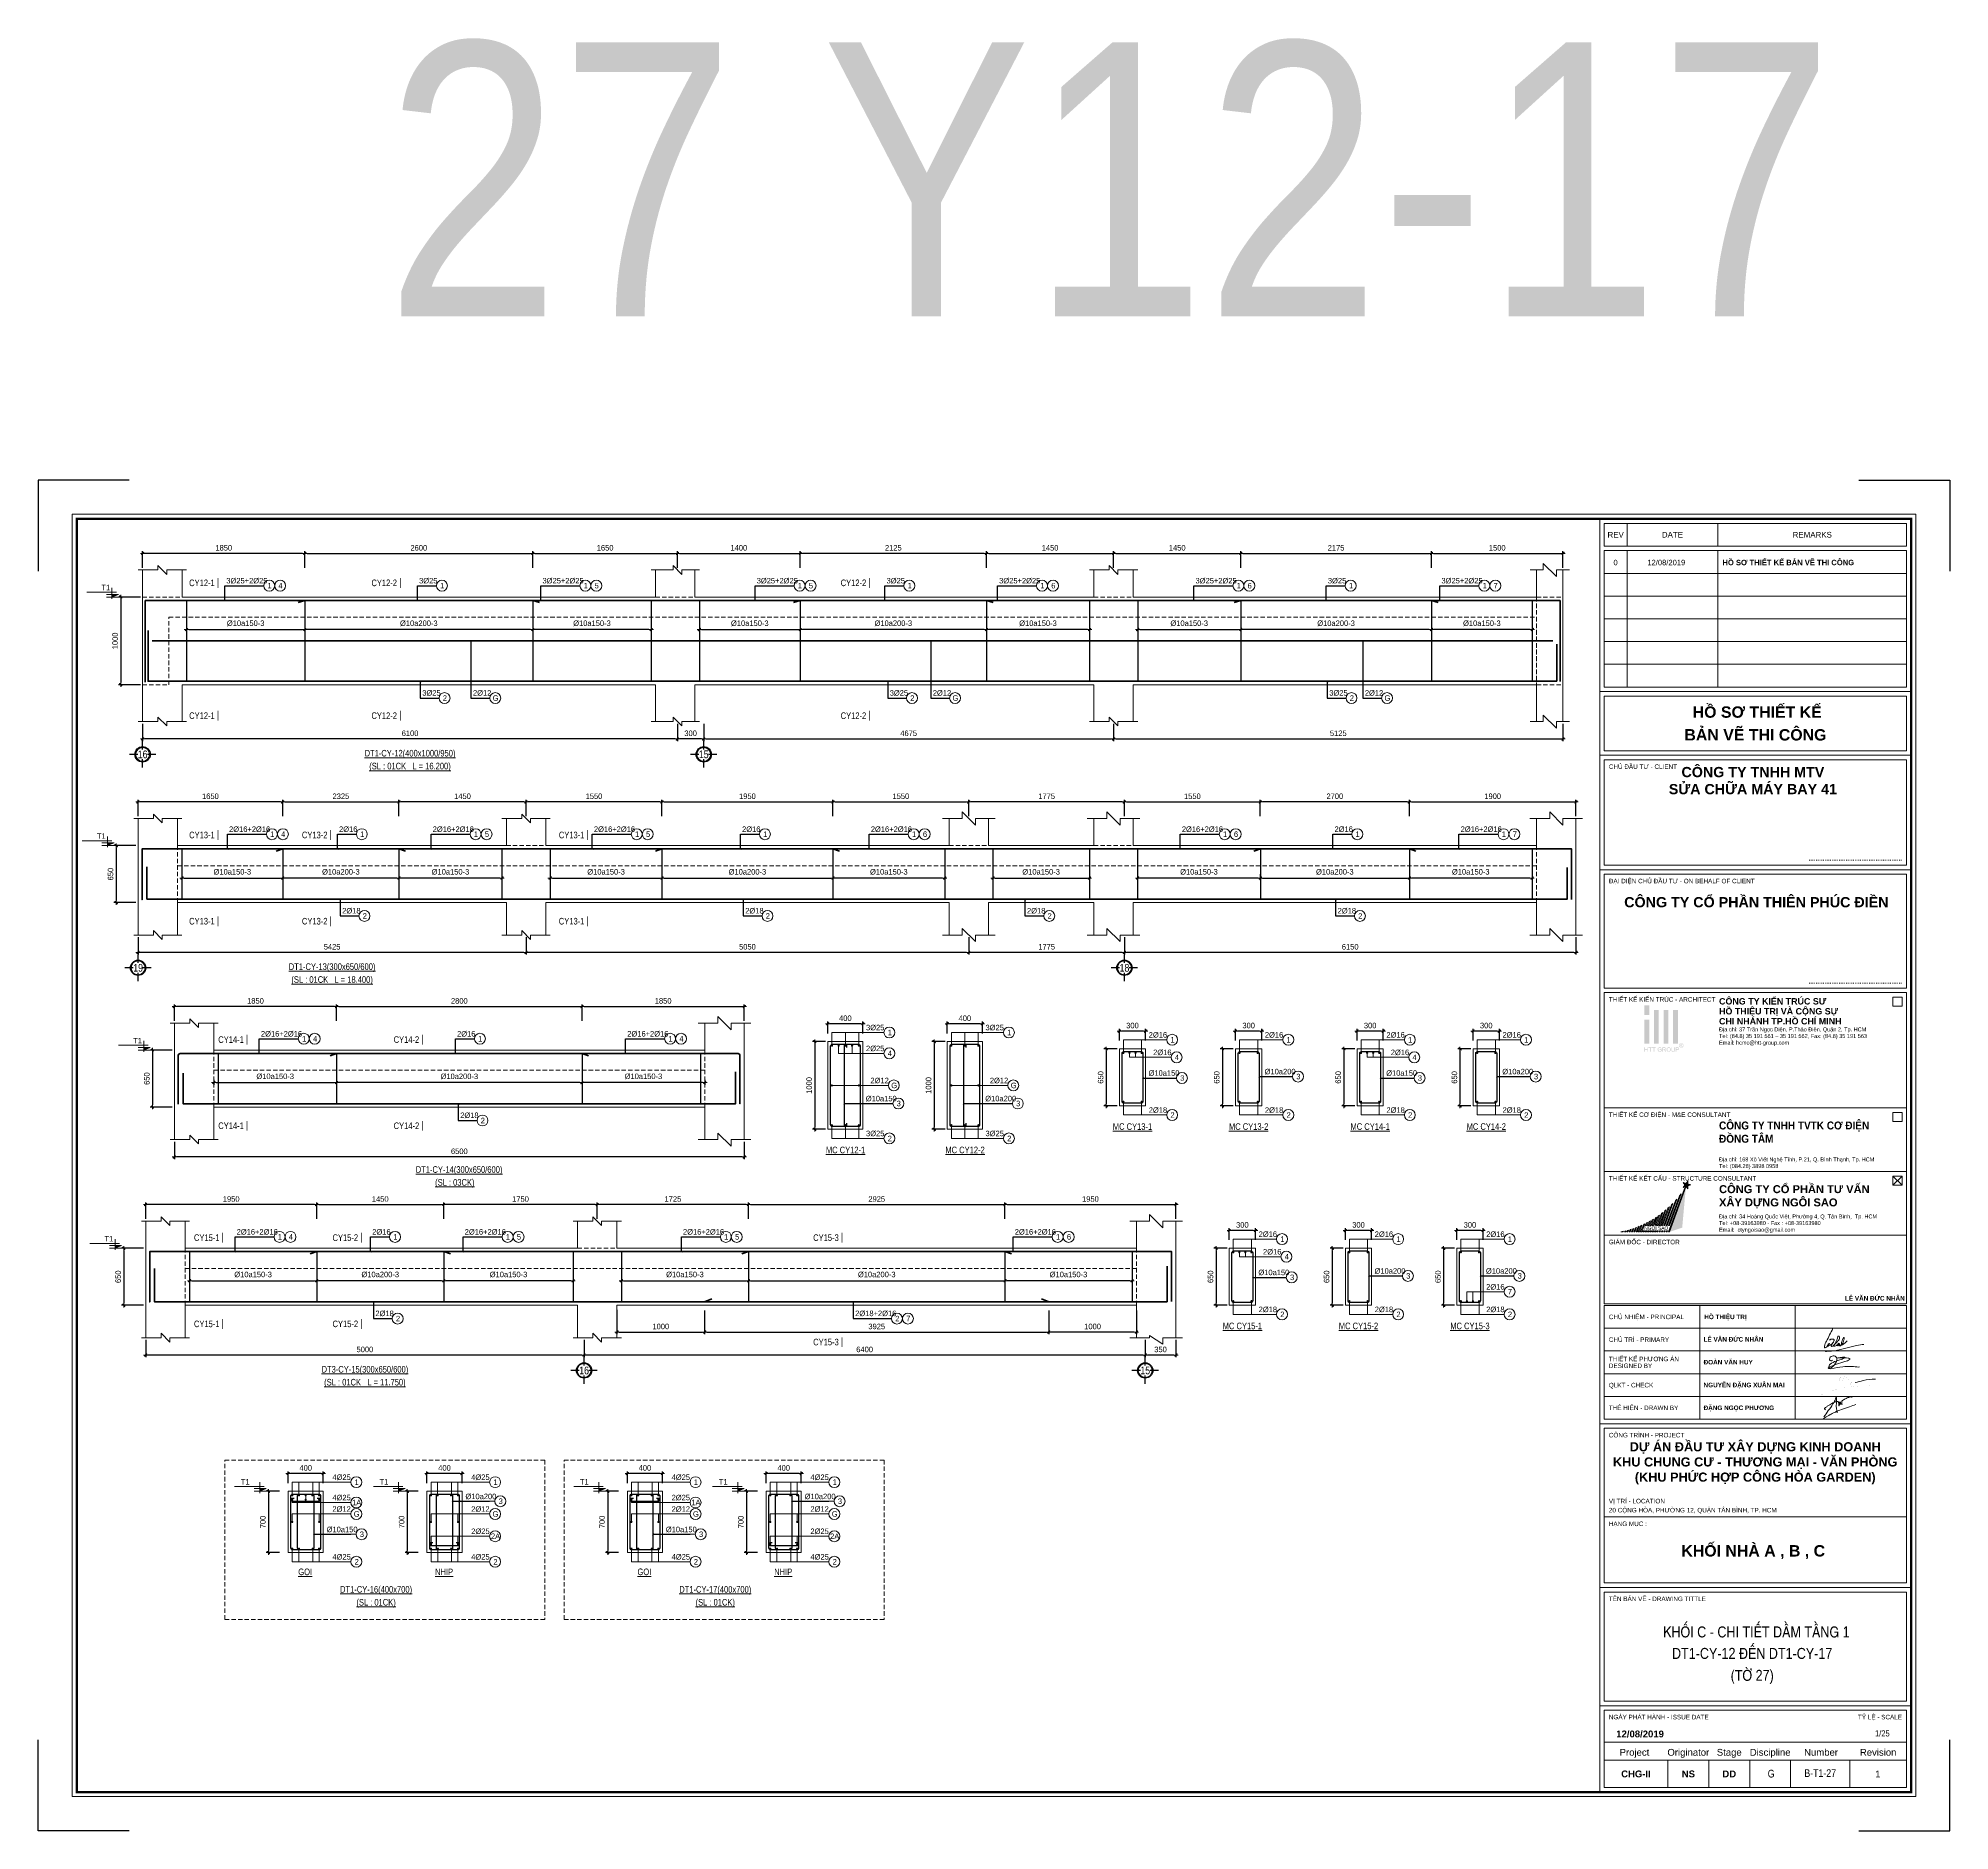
# Model space of a CAD drawing. Header units: millimetres. Extents: x 397144 to 8960116, y 345581 to 674207.
# Drawn here: x 5062667 to 5084470, y 602096 to 622534 of the extents above; entities that cross this region are included whole.
import ezdxf
from ezdxf.enums import TextEntityAlignment as Align

# ---------------------------------------------------------------- set-up
doc = ezdxf.new("R2010")
doc.units = ezdxf.units.MM
doc.header["$PDSIZE"] = -10
doc.linetypes.add('CENTER', pattern=[2, 1.25, -0.25, 0.25, -0.25])
doc.linetypes.add('HIDDEN', pattern=[0.375, 0.25, -0.125])
doc.layers.get('0').update_dxf_attribs({"linetype": 'CONTINUOUS'})
doc.layers.get('Defpoints').update_dxf_attribs({"color": 12, "linetype": 'CONTINUOUS'})
for name, color, linetype, lineweight in [('2', 2, 'CONTINUOUS', 20), ('CDAI', 8, 'CONTINUOUS', 30), ('CHG_XX_Khung ten$0$A1 BORDER$0$DGIONG', 4, 'CONTINUOUS', 13), ('CHG_XX_Khung ten$0$A1 BORDER$0$STICK', 1, 'CONTINUOUS', 9), ('CHG_XX_Khung ten$0$TEXT', 7, 'CONTINUOUS', 15), ('CHUNHO', 7, 'CENTER', 13), ('CTHEP', 2, 'CONTINUOUS', 50), ('DBAO', 3, 'CONTINUOUS', 20), ('DGIONG', 4, 'CONTINUOUS', 13), ('KTH', 150, 'CONTINUOUS', 5), ('Net khuat', 8, 'HIDDEN', 13), ('STICK', 1, 'CONTINUOUS', 9), ('TEXT', 7, 'CONTINUOUS', 15)]:
    doc.layers.add(name, color=color, linetype=linetype, lineweight=lineweight)
doc.layers.add('8', color=8, linetype='CONTINUOUS')
doc.layers.add('CHG_XX_Khung ten$0$TKTC', color=1, linetype='CONTINUOUS')
doc.layers.add('HATCH', color=7, linetype='CONTINUOUS', lineweight=5, true_color=0x2491ff)
doc.styles.add('CHG_XX_Khung ten$0$A1 BORDER$0$ARIAL', font='arial.ttf')
doc.styles.add('CHG_XX_Khung ten$0$A1 BORDER$0$Arial - Bold', font='arialbd.ttf', dxfattribs={"height": 2.5})
doc.styles.add('CHG_XX_Khung ten$0$A1 BORDER$0$Star-AvoBold', font='VAVOB_0.TTF')
doc.styles.add('CHG_XX_Khung ten$0$A1 BORDER$0$Title Block DD$0$ARIAL', font='arial.ttf')
doc.styles.add('CHG_XX_Khung ten$0$A1 BORDER$0$Title Block DD$0$Arial - Bold', font='arialbd.ttf', dxfattribs={"height": 2.5})
doc.styles.add('CHG_XX_Khung ten$0$arial', font='arial.ttf')
doc.styles.add('CHG_XX_Khung ten$0$Arial - Bold', font='arialbd.ttf')
doc.styles.add('CHG_XX_Khung ten$0$ArialB', font='arialbd.ttf')
doc.styles.add('CHG_XX_Khung ten$0$title block pccc$0$ARIAL', font='arial.ttf')
doc.styles.add('CHG_XX_Khung ten$0$title block pccc$0$Arial - Bold', font='arialbd.ttf', dxfattribs={"height": 2.5})
doc.styles.add('HELVECONDENSE', font='VHELVCN_0.TTF')
doc.styles.add('Star-HelCon', font='VHELVCN_0.TTF')
doc.styles.add('TTP-HelCon', font='VHELVCN_0.TTF')
doc.styles.add('VNI-HELVE-CONDENSE', font='VHELVCN_0.TTF')
doc.dimstyles.new('kc-25', dxfattribs={"dimtxt": 62.5, "dimasz": 20, "dimexe": 20, "dimexo": 50, "dimgap": 25, "dimtad": 3, "dimdec": 0, "dimzin": 0, "dimdsep": 46, "dimtxsty": 'VNI-HELVE-CONDENSE', "dimblk": 'DIM', "dimcen": 2.5, "dimclrd": 256, "dimclre": 154, "dimclrt": 7, "dimaunit": 1, "dimadec": 0, "dimazin": 0, "dimtfac": 1, "dimtdec": 0, "dimtix": 1, "dimtmove": 0, "dimatfit": 3, "dimldrblk": 'DOT', "dimfxl": 1, "dimtolj": 1, "dimtzin": 0, "dimarcsym": 0})
doc.dimstyles.new('TTP-25', dxfattribs={"dimscale": 25, "dimtxt": 2.5, "dimasz": 1, "dimexe": 1, "dimexo": 1, "dimgap": 0.09, "dimtad": 0, "dimdec": 4, "dimrnd": 5, "dimzin": 9, "dimdsep": 46, "dimtxsty": 'TTP-HelCon', "dimblk": 'Stick1', "dimcen": 0.09, "dimdle": 1.5, "dimclrd": 256, "dimclre": 256, "dimclrt": 7, "dimadec": 0, "dimazin": 0, "dimtfac": 1, "dimtdec": 4, "dimtmove": 0, "dimatfit": 3, "dimldrblk": '_ArchTick1', "dimfxl": 1, "dimtvp": 1, "dimtolj": 1, "dimtzin": 0, "dimarcsym": 0})

# ---------------------------------------------------------------- blocks, each defined once
blk = doc.blocks.new('DIM')
h = blk.add_hatch(color=1)
h.paths.add_polyline_path([(0.5, 0.3, 1), (0.3, 0.5), (-0.2, 0), (0.2, 0)])
h.paths.add_polyline_path([(0.2, 0), (-0.2, 0), (-0.5, -0.3, 1), (-0.3, -0.5)])
at = {"color": 9}
for p, q in [((-0.2, 0), (-1.5, 0)), ((0.2, 0), (1.5, 0))]:
    blk.add_line(p, q, dxfattribs=at)
at = {"color": 1}
for p, q in [((-0.5, -0.3), (0.3, 0.5)), ((-0.3, -0.5), (0.5, 0.3)), ((-0.2, 0), (0.2, 0))]:
    blk.add_line(p, q, dxfattribs=at)
blk.add_arc((-0.4, -0.4), 0.138, 135, 315, dxfattribs=at)
blk = doc.blocks.new('Stick1')
at = {"layer": 'STICK'}
h = blk.add_hatch(color=256, dxfattribs=at)
edge = h.paths.add_edge_path()
edge.add_line((0.3, 0.5), (-0.5, -0.3))
edge.add_arc((-0.4, -0.4), 0.141, 135, 315)
edge.add_line((-0.3, -0.5), (0.5, 0.3))
edge.add_arc((0.4, 0.4), 0.141, 315, 495)
blk.add_line((1, 0), (-1, 0), dxfattribs=at)
blk.add_lwpolyline([(0.3, 0.5), (-0.5, -0.3, 1), (-0.3, -0.5), (0.5, 0.3, 1), (0.3, 0.5, 1)], format="xyb", dxfattribs=at)
blk = doc.blocks.new('*D1346')
at = {"layer": 'Defpoints', "color": 0, "transparency": 16777216}
for p in [(5064358, 615933), (5065708, 615933), (5065708, 615793)]:
    blk.add_point(p, dxfattribs=at)
at = {"layer": 'KTH', "lineweight": -2, "transparency": 16777216}
for p, q in [((5064358, 615908), (5064358, 615768)), ((5064383, 615793), (5065683, 615793)), ((5065708, 615908), (5065708, 615768))]:
    blk.add_line(p, q, dxfattribs=at)
at = {"layer": 'KTH', "lineweight": -2, "transparency": 16777216, "xscale": 25, "yscale": 25, "zscale": 25, "rotation": 180}
blk.add_blockref('Stick1', (5064358, 615793), dxfattribs=at)
at = {"layer": 'KTH', "lineweight": -2, "transparency": 16777216, "xscale": 25, "yscale": 25, "zscale": 25}
blk.add_blockref('Stick1', (5065708, 615793), dxfattribs=at)
at = {"layer": 'KTH', "color": 7, "transparency": 16777216, "insert": (5065033, 615863), "char_height": 62.5, "attachment_point": 5, "style": 'TTP-HelCon'}
blk.add_mtext('\\A1;Þ10a150-3', dxfattribs=at)
blk = doc.blocks.new('_ArchTick1')
at = {"color": 0, "const_width": 3.81}
blk.add_lwpolyline([(-12.7, -12.7), (12.7, 12.7)], dxfattribs=at)
blk = doc.blocks.new('*D1347')
at = {"layer": 'Defpoints', "color": 0, "transparency": 16777216}
for p in [(5063858, 616660), (5063858, 616471), (5065708, 616471)]:
    blk.add_point(p, dxfattribs=at)
at = {"layer": 'KTH', "lineweight": -2, "transparency": 16777216}
for p, q in [((5063858, 616496), (5063858, 616685)), ((5065683, 616660), (5063883, 616660)), ((5065708, 616496), (5065708, 616685))]:
    blk.add_line(p, q, dxfattribs=at)
at = {"layer": 'KTH', "lineweight": -2, "transparency": 16777216, "xscale": 25, "yscale": 25, "zscale": 25, "rotation": 180}
blk.add_blockref('Stick1', (5063858, 616660), dxfattribs=at)
at = {"layer": 'KTH', "lineweight": -2, "transparency": 16777216, "xscale": 25, "yscale": 25, "zscale": 25}
blk.add_blockref('Stick1', (5065708, 616660), dxfattribs=at)
at = {"layer": 'KTH', "color": 7, "transparency": 16777216, "insert": (5064783, 616724), "char_height": 62.5, "attachment_point": 5, "style": 'TTP-HelCon'}
blk.add_mtext('\\A1;1850', dxfattribs=at)
blk = doc.blocks.new('*D1348')
at = {"layer": 'Defpoints', "color": 0, "transparency": 16777216}
for p in [(5063858, 616163), (5063608, 615163), (5063858, 615163)]:
    blk.add_point(p, dxfattribs=at)
at = {"layer": 'KTH', "lineweight": -2, "transparency": 16777216}
for p, q in [((5063833, 616163), (5063583, 616163)), ((5063608, 616138), (5063608, 615188)), ((5063833, 615163), (5063583, 615163))]:
    blk.add_line(p, q, dxfattribs=at)
at = {"layer": 'KTH', "lineweight": -2, "transparency": 16777216, "xscale": 25, "yscale": 25, "zscale": 25}
for p, rotation in [((5063608, 616163), 90), ((5063608, 615163), 270)]:
    blk.add_blockref('Stick1', p, dxfattribs=dict(at, rotation=rotation))
at = {"layer": 'KTH', "color": 7, "transparency": 16777216, "insert": (5063544, 615663), "char_height": 62.5, "attachment_point": 5, "rotation": 90, "style": 'TTP-HelCon'}
blk.add_mtext('\\A1;1000', dxfattribs=at)
blk = doc.blocks.new('CODE')
at = {"layer": 'DBAO'}
for p, q in [((-63, 0), (-138, 30)), ((-138, 30), (0, 30)), ((-138, 0), (0, 0)), ((-113, 55), (224, 55)), ((-63, -20), (-63, 105))]:
    blk.add_line(p, q, dxfattribs=at)
at = {"layer": 'HATCH', "color": 1}
blk.add_solid([(-63, 0), (-138, 30), (-63, 30)], dxfattribs=at)
blk = doc.blocks.new('*D1349')
at = {"layer": 'Defpoints', "color": 0, "transparency": 16777216}
for p in [(5063858, 614743), (5069958, 614743), (5063858, 614545)]:
    blk.add_point(p, dxfattribs=at)
at = {"layer": 'KTH', "lineweight": -2, "transparency": 16777216}
for p, q in [((5063858, 614718), (5063858, 614520)), ((5069958, 614718), (5069958, 614520)), ((5069933, 614545), (5063883, 614545))]:
    blk.add_line(p, q, dxfattribs=at)
at = {"layer": 'KTH', "lineweight": -2, "transparency": 16777216, "xscale": 25, "yscale": 25, "zscale": 25, "rotation": 180}
blk.add_blockref('Stick1', (5063858, 614545), dxfattribs=at)
at = {"layer": 'KTH', "lineweight": -2, "transparency": 16777216, "xscale": 25, "yscale": 25, "zscale": 25}
blk.add_blockref('Stick1', (5069958, 614545), dxfattribs=at)
at = {"layer": 'KTH', "color": 7, "transparency": 16777216, "insert": (5066908, 614609), "char_height": 62.5, "attachment_point": 5, "style": 'TTP-HelCon'}
blk.add_mtext('\\A1;6100', dxfattribs=at)
blk = doc.blocks.new('*D1350')
at = {"layer": 'Defpoints', "color": 0, "transparency": 16777216}
for p in [(5071358, 616660), (5069958, 616471), (5071358, 616471)]:
    blk.add_point(p, dxfattribs=at)
at = {"layer": 'KTH', "lineweight": -2, "transparency": 16777216}
for p, q in [((5069958, 616496), (5069958, 616685)), ((5069983, 616660), (5071333, 616660)), ((5071358, 616496), (5071358, 616685))]:
    blk.add_line(p, q, dxfattribs=at)
at = {"layer": 'KTH', "lineweight": -2, "transparency": 16777216, "xscale": 25, "yscale": 25, "zscale": 25, "rotation": 180}
blk.add_blockref('Stick1', (5069958, 616660), dxfattribs=at)
at = {"layer": 'KTH', "lineweight": -2, "transparency": 16777216, "xscale": 25, "yscale": 25, "zscale": 25}
blk.add_blockref('Stick1', (5071358, 616660), dxfattribs=at)
at = {"layer": 'KTH', "color": 7, "transparency": 16777216, "insert": (5070658, 616724), "char_height": 62.5, "attachment_point": 5, "style": 'TTP-HelCon'}
blk.add_mtext('\\A1;1400', dxfattribs=at)
blk = doc.blocks.new('*D1351')
at = {"layer": 'Defpoints', "color": 0, "transparency": 16777216}
for p in [(5074933, 614743), (5080058, 614743), (5080058, 614545)]:
    blk.add_point(p, dxfattribs=at)
at = {"layer": 'KTH', "lineweight": -2, "transparency": 16777216}
for p, q in [((5074933, 614718), (5074933, 614520)), ((5080058, 614718), (5080058, 614520)), ((5074958, 614545), (5080033, 614545))]:
    blk.add_line(p, q, dxfattribs=at)
at = {"layer": 'KTH', "lineweight": -2, "transparency": 16777216, "xscale": 25, "yscale": 25, "zscale": 25, "rotation": 180}
blk.add_blockref('Stick1', (5074933, 614545), dxfattribs=at)
at = {"layer": 'KTH', "lineweight": -2, "transparency": 16777216, "xscale": 25, "yscale": 25, "zscale": 25}
blk.add_blockref('Stick1', (5080058, 614545), dxfattribs=at)
at = {"layer": 'KTH', "color": 7, "transparency": 16777216, "insert": (5077495, 614609), "char_height": 62.5, "attachment_point": 5, "style": 'TTP-HelCon'}
blk.add_mtext('\\A1;5125', dxfattribs=at)
blk = doc.blocks.new('*D1352')
at = {"layer": 'Defpoints', "color": 0, "transparency": 16777216}
for p in [(5074933, 616660), (5073483, 616471), (5074933, 616471)]:
    blk.add_point(p, dxfattribs=at)
at = {"layer": 'KTH', "lineweight": -2, "transparency": 16777216}
for p, q in [((5073483, 616496), (5073483, 616685)), ((5073508, 616660), (5074908, 616660)), ((5074933, 616496), (5074933, 616685))]:
    blk.add_line(p, q, dxfattribs=at)
at = {"layer": 'KTH', "lineweight": -2, "transparency": 16777216, "xscale": 25, "yscale": 25, "zscale": 25, "rotation": 180}
blk.add_blockref('Stick1', (5073483, 616660), dxfattribs=at)
at = {"layer": 'KTH', "lineweight": -2, "transparency": 16777216, "xscale": 25, "yscale": 25, "zscale": 25}
blk.add_blockref('Stick1', (5074933, 616660), dxfattribs=at)
at = {"layer": 'KTH', "color": 7, "transparency": 16777216, "insert": (5074208, 616724), "char_height": 62.5, "attachment_point": 5, "style": 'TTP-HelCon'}
blk.add_mtext('\\A1;1450', dxfattribs=at)
blk = doc.blocks.new('*D1353')
at = {"layer": 'Defpoints', "color": 0, "transparency": 16777216}
for p in [(5076383, 616660), (5074933, 616471), (5076383, 616471)]:
    blk.add_point(p, dxfattribs=at)
at = {"layer": 'KTH', "lineweight": -2, "transparency": 16777216}
for p, q in [((5074933, 616496), (5074933, 616685)), ((5074958, 616660), (5076358, 616660)), ((5076383, 616496), (5076383, 616685))]:
    blk.add_line(p, q, dxfattribs=at)
at = {"layer": 'KTH', "lineweight": -2, "transparency": 16777216, "xscale": 25, "yscale": 25, "zscale": 25, "rotation": 180}
blk.add_blockref('Stick1', (5074933, 616660), dxfattribs=at)
at = {"layer": 'KTH', "lineweight": -2, "transparency": 16777216, "xscale": 25, "yscale": 25, "zscale": 25}
blk.add_blockref('Stick1', (5076383, 616660), dxfattribs=at)
at = {"layer": 'KTH', "color": 7, "transparency": 16777216, "insert": (5075658, 616724), "char_height": 62.5, "attachment_point": 5, "style": 'TTP-HelCon'}
blk.add_mtext('\\A1;1450', dxfattribs=at)
blk = doc.blocks.new('*D1354')
at = {"layer": 'Defpoints', "color": 0, "transparency": 16777216}
for p in [(5073483, 615933), (5074658, 615933), (5073483, 615793)]:
    blk.add_point(p, dxfattribs=at)
at = {"layer": 'KTH', "lineweight": -2, "transparency": 16777216}
for p, q in [((5073483, 615908), (5073483, 615768)), ((5074633, 615793), (5073508, 615793)), ((5074658, 615908), (5074658, 615768))]:
    blk.add_line(p, q, dxfattribs=at)
at = {"layer": 'KTH', "lineweight": -2, "transparency": 16777216, "xscale": 25, "yscale": 25, "zscale": 25, "rotation": 180}
blk.add_blockref('Stick1', (5073483, 615793), dxfattribs=at)
at = {"layer": 'KTH', "lineweight": -2, "transparency": 16777216, "xscale": 25, "yscale": 25, "zscale": 25}
blk.add_blockref('Stick1', (5074658, 615793), dxfattribs=at)
at = {"layer": 'KTH', "color": 7, "transparency": 16777216, "insert": (5074070, 615863), "char_height": 62.5, "attachment_point": 5, "style": 'TTP-HelCon'}
blk.add_mtext('\\A1;Þ10a150-3', dxfattribs=at)
blk = doc.blocks.new('*D1355')
at = {"layer": 'Defpoints', "color": 0, "transparency": 16777216}
for p in [(5078558, 615933), (5079708, 615933), (5078558, 615793)]:
    blk.add_point(p, dxfattribs=at)
at = {"layer": 'KTH', "lineweight": -2, "transparency": 16777216}
for p, q in [((5078558, 615908), (5078558, 615768)), ((5079683, 615793), (5078583, 615793)), ((5079708, 615908), (5079708, 615768))]:
    blk.add_line(p, q, dxfattribs=at)
at = {"layer": 'KTH', "lineweight": -2, "transparency": 16777216, "xscale": 25, "yscale": 25, "zscale": 25, "rotation": 180}
blk.add_blockref('Stick1', (5078558, 615793), dxfattribs=at)
at = {"layer": 'KTH', "lineweight": -2, "transparency": 16777216, "xscale": 25, "yscale": 25, "zscale": 25}
blk.add_blockref('Stick1', (5079708, 615793), dxfattribs=at)
at = {"layer": 'KTH', "color": 7, "transparency": 16777216, "insert": (5079133, 615863), "char_height": 62.5, "attachment_point": 5, "style": 'TTP-HelCon'}
blk.add_mtext('\\A1;Þ10a150-3', dxfattribs=at)
blk = doc.blocks.new('*D1356')
at = {"layer": 'Defpoints', "color": 0, "transparency": 16777216}
for p in [(5075208, 615933), (5076383, 615933), (5076383, 615793)]:
    blk.add_point(p, dxfattribs=at)
at = {"layer": 'KTH', "lineweight": -2, "transparency": 16777216}
for p, q in [((5075208, 615908), (5075208, 615768)), ((5075233, 615793), (5076358, 615793)), ((5076383, 615908), (5076383, 615768))]:
    blk.add_line(p, q, dxfattribs=at)
at = {"layer": 'KTH', "lineweight": -2, "transparency": 16777216, "xscale": 25, "yscale": 25, "zscale": 25, "rotation": 180}
blk.add_blockref('Stick1', (5075208, 615793), dxfattribs=at)
at = {"layer": 'KTH', "lineweight": -2, "transparency": 16777216, "xscale": 25, "yscale": 25, "zscale": 25}
blk.add_blockref('Stick1', (5076383, 615793), dxfattribs=at)
at = {"layer": 'KTH', "color": 7, "transparency": 16777216, "insert": (5075795, 615863), "char_height": 62.5, "attachment_point": 5, "style": 'TTP-HelCon'}
blk.add_mtext('\\A1;Þ10a150-3', dxfattribs=at)
blk = doc.blocks.new('*D1357')
at = {"layer": 'Defpoints', "color": 0, "transparency": 16777216}
for p in [(5080058, 616660), (5078558, 616471), (5080058, 616471)]:
    blk.add_point(p, dxfattribs=at)
at = {"layer": 'KTH', "lineweight": -2, "transparency": 16777216}
for p, q in [((5078558, 616496), (5078558, 616685)), ((5078583, 616660), (5080033, 616660)), ((5080058, 616496), (5080058, 616685))]:
    blk.add_line(p, q, dxfattribs=at)
at = {"layer": 'KTH', "lineweight": -2, "transparency": 16777216, "xscale": 25, "yscale": 25, "zscale": 25, "rotation": 180}
blk.add_blockref('Stick1', (5078558, 616660), dxfattribs=at)
at = {"layer": 'KTH', "lineweight": -2, "transparency": 16777216, "xscale": 25, "yscale": 25, "zscale": 25}
blk.add_blockref('Stick1', (5080058, 616660), dxfattribs=at)
at = {"layer": 'KTH', "color": 7, "transparency": 16777216, "insert": (5079308, 616724), "char_height": 62.5, "attachment_point": 5, "style": 'TTP-HelCon'}
blk.add_mtext('\\A1;1500', dxfattribs=at)
blk = doc.blocks.new('*D1358')
at = {"layer": 'Defpoints', "color": 0, "transparency": 16777216}
for p in [(5078558, 616660), (5076383, 616471), (5078558, 616471)]:
    blk.add_point(p, dxfattribs=at)
at = {"layer": 'KTH', "lineweight": -2, "transparency": 16777216}
for p, q in [((5076383, 616496), (5076383, 616685)), ((5076408, 616660), (5078533, 616660)), ((5078558, 616496), (5078558, 616685))]:
    blk.add_line(p, q, dxfattribs=at)
at = {"layer": 'KTH', "lineweight": -2, "transparency": 16777216, "xscale": 25, "yscale": 25, "zscale": 25, "rotation": 180}
blk.add_blockref('Stick1', (5076383, 616660), dxfattribs=at)
at = {"layer": 'KTH', "lineweight": -2, "transparency": 16777216, "xscale": 25, "yscale": 25, "zscale": 25}
blk.add_blockref('Stick1', (5078558, 616660), dxfattribs=at)
at = {"layer": 'KTH', "color": 7, "transparency": 16777216, "insert": (5077470, 616724), "char_height": 62.5, "attachment_point": 5, "style": 'TTP-HelCon'}
blk.add_mtext('\\A1;2175', dxfattribs=at)
blk = doc.blocks.new('*D1359')
at = {"layer": 'Defpoints', "color": 0, "transparency": 16777216}
for p in [(5076383, 615933), (5078558, 615933), (5076383, 615793)]:
    blk.add_point(p, dxfattribs=at)
at = {"layer": 'KTH', "lineweight": -2, "transparency": 16777216}
for p, q in [((5076383, 615908), (5076383, 615768)), ((5078533, 615793), (5076408, 615793)), ((5078558, 615908), (5078558, 615768))]:
    blk.add_line(p, q, dxfattribs=at)
at = {"layer": 'KTH', "lineweight": -2, "transparency": 16777216, "xscale": 25, "yscale": 25, "zscale": 25, "rotation": 180}
blk.add_blockref('Stick1', (5076383, 615793), dxfattribs=at)
at = {"layer": 'KTH', "lineweight": -2, "transparency": 16777216, "xscale": 25, "yscale": 25, "zscale": 25}
blk.add_blockref('Stick1', (5078558, 615793), dxfattribs=at)
at = {"layer": 'KTH', "color": 7, "transparency": 16777216, "insert": (5077470, 615863), "char_height": 62.5, "attachment_point": 5, "style": 'TTP-HelCon'}
blk.add_mtext('\\A1;Þ10a200-3', dxfattribs=at)
blk = doc.blocks.new('*D1360')
at = {"layer": 'Defpoints', "color": 0, "transparency": 16777216}
for p in [(5068308, 616660), (5065708, 616471), (5068308, 616471)]:
    blk.add_point(p, dxfattribs=at)
at = {"layer": 'KTH', "lineweight": -2, "transparency": 16777216}
for p, q in [((5065708, 616496), (5065708, 616685)), ((5065733, 616660), (5068283, 616660)), ((5068308, 616496), (5068308, 616685))]:
    blk.add_line(p, q, dxfattribs=at)
at = {"layer": 'KTH', "lineweight": -2, "transparency": 16777216, "xscale": 25, "yscale": 25, "zscale": 25, "rotation": 180}
blk.add_blockref('Stick1', (5065708, 616660), dxfattribs=at)
at = {"layer": 'KTH', "lineweight": -2, "transparency": 16777216, "xscale": 25, "yscale": 25, "zscale": 25}
blk.add_blockref('Stick1', (5068308, 616660), dxfattribs=at)
at = {"layer": 'KTH', "color": 7, "transparency": 16777216, "insert": (5067008, 616724), "char_height": 62.5, "attachment_point": 5, "style": 'TTP-HelCon'}
blk.add_mtext('\\A1;2600', dxfattribs=at)
blk = doc.blocks.new('*D1361')
at = {"layer": 'Defpoints', "color": 0, "transparency": 16777216}
for p in [(5069958, 616660), (5068308, 616471), (5069958, 616471)]:
    blk.add_point(p, dxfattribs=at)
at = {"layer": 'KTH', "lineweight": -2, "transparency": 16777216}
for p, q in [((5068308, 616496), (5068308, 616685)), ((5068333, 616660), (5069933, 616660)), ((5069958, 616496), (5069958, 616685))]:
    blk.add_line(p, q, dxfattribs=at)
at = {"layer": 'KTH', "lineweight": -2, "transparency": 16777216, "xscale": 25, "yscale": 25, "zscale": 25, "rotation": 180}
blk.add_blockref('Stick1', (5068308, 616660), dxfattribs=at)
at = {"layer": 'KTH', "lineweight": -2, "transparency": 16777216, "xscale": 25, "yscale": 25, "zscale": 25}
blk.add_blockref('Stick1', (5069958, 616660), dxfattribs=at)
at = {"layer": 'KTH', "color": 7, "transparency": 16777216, "insert": (5069133, 616724), "char_height": 62.5, "attachment_point": 5, "style": 'TTP-HelCon'}
blk.add_mtext('\\A1;1650', dxfattribs=at)
blk = doc.blocks.new('*D1362')
at = {"layer": 'Defpoints', "color": 0, "transparency": 16777216}
for p in [(5068308, 615933), (5069658, 615933), (5068308, 615793)]:
    blk.add_point(p, dxfattribs=at)
at = {"layer": 'KTH', "lineweight": -2, "transparency": 16777216}
for p, q in [((5068308, 615908), (5068308, 615768)), ((5069633, 615793), (5068333, 615793)), ((5069658, 615908), (5069658, 615768))]:
    blk.add_line(p, q, dxfattribs=at)
at = {"layer": 'KTH', "lineweight": -2, "transparency": 16777216, "xscale": 25, "yscale": 25, "zscale": 25, "rotation": 180}
blk.add_blockref('Stick1', (5068308, 615793), dxfattribs=at)
at = {"layer": 'KTH', "lineweight": -2, "transparency": 16777216, "xscale": 25, "yscale": 25, "zscale": 25}
blk.add_blockref('Stick1', (5069658, 615793), dxfattribs=at)
at = {"layer": 'KTH', "color": 7, "transparency": 16777216, "insert": (5068983, 615863), "char_height": 62.5, "attachment_point": 5, "style": 'TTP-HelCon'}
blk.add_mtext('\\A1;Þ10a150-3', dxfattribs=at)
blk = doc.blocks.new('*D1363')
at = {"layer": 'Defpoints', "color": 0, "transparency": 16777216}
for p in [(5065708, 615933), (5068308, 615933), (5065708, 615793)]:
    blk.add_point(p, dxfattribs=at)
at = {"layer": 'KTH', "lineweight": -2, "transparency": 16777216}
for p, q in [((5065708, 615908), (5065708, 615768)), ((5068283, 615793), (5065733, 615793)), ((5068308, 615908), (5068308, 615768))]:
    blk.add_line(p, q, dxfattribs=at)
at = {"layer": 'KTH', "lineweight": -2, "transparency": 16777216, "xscale": 25, "yscale": 25, "zscale": 25, "rotation": 180}
blk.add_blockref('Stick1', (5065708, 615793), dxfattribs=at)
at = {"layer": 'KTH', "lineweight": -2, "transparency": 16777216, "xscale": 25, "yscale": 25, "zscale": 25}
blk.add_blockref('Stick1', (5068308, 615793), dxfattribs=at)
at = {"layer": 'KTH', "color": 7, "transparency": 16777216, "insert": (5067008, 615863), "char_height": 62.5, "attachment_point": 5, "style": 'TTP-HelCon'}
blk.add_mtext('\\A1;Þ10a200-3', dxfattribs=at)
blk = doc.blocks.new('*D1364')
at = {"layer": 'Defpoints', "color": 0, "transparency": 16777216}
for p in [(5070208, 615933), (5071358, 615933), (5071358, 615793)]:
    blk.add_point(p, dxfattribs=at)
at = {"layer": 'KTH', "lineweight": -2, "transparency": 16777216}
for p, q in [((5070208, 615908), (5070208, 615768)), ((5070233, 615793), (5071333, 615793)), ((5071358, 615908), (5071358, 615768))]:
    blk.add_line(p, q, dxfattribs=at)
at = {"layer": 'KTH', "lineweight": -2, "transparency": 16777216, "xscale": 25, "yscale": 25, "zscale": 25, "rotation": 180}
blk.add_blockref('Stick1', (5070208, 615793), dxfattribs=at)
at = {"layer": 'KTH', "lineweight": -2, "transparency": 16777216, "xscale": 25, "yscale": 25, "zscale": 25}
blk.add_blockref('Stick1', (5071358, 615793), dxfattribs=at)
at = {"layer": 'KTH', "color": 7, "transparency": 16777216, "insert": (5070783, 615863), "char_height": 62.5, "attachment_point": 5, "style": 'TTP-HelCon'}
blk.add_mtext('\\A1;Þ10a150-3', dxfattribs=at)
blk = doc.blocks.new('*D1365')
at = {"layer": 'Defpoints', "color": 0, "transparency": 16777216}
for p in [(5071358, 615933), (5073483, 615933), (5071358, 615793)]:
    blk.add_point(p, dxfattribs=at)
at = {"layer": 'KTH', "lineweight": -2, "transparency": 16777216}
for p, q in [((5071358, 615908), (5071358, 615768)), ((5073458, 615793), (5071383, 615793)), ((5073483, 615908), (5073483, 615768))]:
    blk.add_line(p, q, dxfattribs=at)
at = {"layer": 'KTH', "lineweight": -2, "transparency": 16777216, "xscale": 25, "yscale": 25, "zscale": 25, "rotation": 180}
blk.add_blockref('Stick1', (5071358, 615793), dxfattribs=at)
at = {"layer": 'KTH', "lineweight": -2, "transparency": 16777216, "xscale": 25, "yscale": 25, "zscale": 25}
blk.add_blockref('Stick1', (5073483, 615793), dxfattribs=at)
at = {"layer": 'KTH', "color": 7, "transparency": 16777216, "insert": (5072420, 615863), "char_height": 62.5, "attachment_point": 5, "style": 'TTP-HelCon'}
blk.add_mtext('\\A1;Þ10a200-3', dxfattribs=at)
blk = doc.blocks.new('*D1366')
at = {"layer": 'Defpoints', "color": 0, "transparency": 16777216}
for p in [(5071358, 616660), (5071358, 616471), (5073483, 616471)]:
    blk.add_point(p, dxfattribs=at)
at = {"layer": 'KTH', "lineweight": -2, "transparency": 16777216}
for p, q in [((5071358, 616496), (5071358, 616685)), ((5073458, 616660), (5071383, 616660)), ((5073483, 616496), (5073483, 616685))]:
    blk.add_line(p, q, dxfattribs=at)
at = {"layer": 'KTH', "lineweight": -2, "transparency": 16777216, "xscale": 25, "yscale": 25, "zscale": 25, "rotation": 180}
blk.add_blockref('Stick1', (5071358, 616660), dxfattribs=at)
at = {"layer": 'KTH', "lineweight": -2, "transparency": 16777216, "xscale": 25, "yscale": 25, "zscale": 25}
blk.add_blockref('Stick1', (5073483, 616660), dxfattribs=at)
at = {"layer": 'KTH', "color": 7, "transparency": 16777216, "insert": (5072420, 616724), "char_height": 62.5, "attachment_point": 5, "style": 'TTP-HelCon'}
blk.add_mtext('\\A1;2125', dxfattribs=at)
blk = doc.blocks.new('*D1367')
at = {"layer": 'Defpoints', "color": 0, "transparency": 16777216}
for p in [(5069958, 614743), (5070258, 614743), (5069958, 614545)]:
    blk.add_point(p, dxfattribs=at)
at = {"layer": 'KTH', "lineweight": -2, "transparency": 16777216}
for p, q in [((5069958, 614718), (5069958, 614520)), ((5070258, 614718), (5070258, 614520)), ((5070233, 614545), (5069983, 614545))]:
    blk.add_line(p, q, dxfattribs=at)
at = {"layer": 'KTH', "lineweight": -2, "transparency": 16777216, "xscale": 25, "yscale": 25, "zscale": 25, "rotation": 180}
blk.add_blockref('Stick1', (5069958, 614545), dxfattribs=at)
at = {"layer": 'KTH', "lineweight": -2, "transparency": 16777216, "xscale": 25, "yscale": 25, "zscale": 25}
blk.add_blockref('Stick1', (5070258, 614545), dxfattribs=at)
at = {"layer": 'KTH', "color": 7, "transparency": 16777216, "insert": (5070108, 614609), "char_height": 62.5, "attachment_point": 5, "style": 'TTP-HelCon'}
blk.add_mtext('\\A1;300', dxfattribs=at)
blk = doc.blocks.new('dau truc')
blk.add_circle((0, 0), 180)
at = {"layer": '8'}
for p, q in [((-127, 0), (-345, 0)), ((0, 127), (0, 345)), ((345, 0), (127, 0)), ((0, -345), (0, -127))]:
    blk.add_line(p, q, dxfattribs=at)
blk.add_circle((0, 0), 200, dxfattribs=at)
at = {"layer": 'TEXT', "style": 'HELVECONDENSE'}
blk.add_attdef('A', text='', height=233, dxfattribs=at).set_placement((0, 0), align=Align.MIDDLE)
blk = doc.blocks.new('*D1368')
at = {"layer": 'Defpoints', "color": 0, "transparency": 16777216}
for p in [(5070258, 614743), (5074933, 614743), (5074933, 614545)]:
    blk.add_point(p, dxfattribs=at)
at = {"layer": 'KTH', "lineweight": -2, "transparency": 16777216}
for p, q in [((5070258, 614718), (5070258, 614520)), ((5074933, 614718), (5074933, 614520)), ((5070283, 614545), (5074908, 614545))]:
    blk.add_line(p, q, dxfattribs=at)
at = {"layer": 'KTH', "lineweight": -2, "transparency": 16777216, "xscale": 25, "yscale": 25, "zscale": 25, "rotation": 180}
blk.add_blockref('Stick1', (5070258, 614545), dxfattribs=at)
at = {"layer": 'KTH', "lineweight": -2, "transparency": 16777216, "xscale": 25, "yscale": 25, "zscale": 25}
blk.add_blockref('Stick1', (5074933, 614545), dxfattribs=at)
at = {"layer": 'KTH', "color": 7, "transparency": 16777216, "insert": (5072595, 614609), "char_height": 62.5, "attachment_point": 5, "style": 'TTP-HelCon'}
blk.add_mtext('\\A1;4675', dxfattribs=at)
blk = doc.blocks.new('*D1369')
at = {"layer": 'Defpoints', "color": 0, "transparency": 16777216}
for p in [(5064220, 611494), (5064220, 611305), (5066070, 611305)]:
    blk.add_point(p, dxfattribs=at)
at = {"layer": 'KTH', "lineweight": -2, "transparency": 16777216}
for p, q in [((5064220, 611330), (5064220, 611519)), ((5066045, 611494), (5064245, 611494)), ((5066070, 611330), (5066070, 611519))]:
    blk.add_line(p, q, dxfattribs=at)
at = {"layer": 'KTH', "lineweight": -2, "transparency": 16777216, "xscale": 25, "yscale": 25, "zscale": 25, "rotation": 180}
blk.add_blockref('Stick1', (5064220, 611494), dxfattribs=at)
at = {"layer": 'KTH', "lineweight": -2, "transparency": 16777216, "xscale": 25, "yscale": 25, "zscale": 25}
blk.add_blockref('Stick1', (5066070, 611494), dxfattribs=at)
at = {"layer": 'KTH', "color": 7, "transparency": 16777216, "insert": (5065145, 611558), "char_height": 62.5, "attachment_point": 5, "style": 'TTP-HelCon'}
blk.add_mtext('\\A1;1850', dxfattribs=at)
blk = doc.blocks.new('*D1370')
at = {"layer": 'Defpoints', "color": 0, "transparency": 16777216}
for p in [(5064220, 610997), (5063970, 610347), (5064220, 610347)]:
    blk.add_point(p, dxfattribs=at)
at = {"layer": 'KTH', "lineweight": -2, "transparency": 16777216}
for p, q in [((5064195, 610997), (5063945, 610997)), ((5063970, 610972), (5063970, 610372)), ((5064195, 610347), (5063945, 610347))]:
    blk.add_line(p, q, dxfattribs=at)
at = {"layer": 'KTH', "lineweight": -2, "transparency": 16777216, "xscale": 25, "yscale": 25, "zscale": 25}
for p, rotation in [((5063970, 610997), 90), ((5063970, 610347), 270)]:
    blk.add_blockref('Stick1', p, dxfattribs=dict(at, rotation=rotation))
at = {"layer": 'KTH', "color": 7, "transparency": 16777216, "insert": (5063906, 610672), "char_height": 62.5, "attachment_point": 5, "rotation": 90, "style": 'TTP-HelCon'}
blk.add_mtext('\\A1;650', dxfattribs=at)
blk = doc.blocks.new('*D1371')
at = {"layer": 'Defpoints', "color": 0, "transparency": 16777216}
for p in [(5064220, 609977), (5070720, 609977), (5064220, 609779)]:
    blk.add_point(p, dxfattribs=at)
at = {"layer": 'KTH', "lineweight": -2, "transparency": 16777216}
for p, q in [((5064220, 609952), (5064220, 609754)), ((5070720, 609952), (5070720, 609754)), ((5070695, 609779), (5064245, 609779))]:
    blk.add_line(p, q, dxfattribs=at)
at = {"layer": 'KTH', "lineweight": -2, "transparency": 16777216, "xscale": 25, "yscale": 25, "zscale": 25, "rotation": 180}
blk.add_blockref('Stick1', (5064220, 609779), dxfattribs=at)
at = {"layer": 'KTH', "lineweight": -2, "transparency": 16777216, "xscale": 25, "yscale": 25, "zscale": 25}
blk.add_blockref('Stick1', (5070720, 609779), dxfattribs=at)
at = {"layer": 'KTH', "color": 7, "transparency": 16777216, "insert": (5067470, 609843), "char_height": 62.5, "attachment_point": 5, "style": 'TTP-HelCon'}
blk.add_mtext('\\A1;6500', dxfattribs=at)
blk = doc.blocks.new('*D1372')
at = {"layer": 'Defpoints', "color": 0, "transparency": 16777216}
for p in [(5068870, 611494), (5066070, 611305), (5068870, 611305)]:
    blk.add_point(p, dxfattribs=at)
at = {"layer": 'KTH', "lineweight": -2, "transparency": 16777216}
for p, q in [((5066070, 611330), (5066070, 611519)), ((5066095, 611494), (5068845, 611494)), ((5068870, 611330), (5068870, 611519))]:
    blk.add_line(p, q, dxfattribs=at)
at = {"layer": 'KTH', "lineweight": -2, "transparency": 16777216, "xscale": 25, "yscale": 25, "zscale": 25, "rotation": 180}
blk.add_blockref('Stick1', (5066070, 611494), dxfattribs=at)
at = {"layer": 'KTH', "lineweight": -2, "transparency": 16777216, "xscale": 25, "yscale": 25, "zscale": 25}
blk.add_blockref('Stick1', (5068870, 611494), dxfattribs=at)
at = {"layer": 'KTH', "color": 7, "transparency": 16777216, "insert": (5067470, 611558), "char_height": 62.5, "attachment_point": 5, "style": 'TTP-HelCon'}
blk.add_mtext('\\A1;2800', dxfattribs=at)
blk = doc.blocks.new('*D1373')
at = {"layer": 'Defpoints', "color": 0, "transparency": 16777216}
for p in [(5070720, 611494), (5068870, 611305), (5070720, 611305)]:
    blk.add_point(p, dxfattribs=at)
at = {"layer": 'KTH', "lineweight": -2, "transparency": 16777216}
for p, q in [((5068870, 611330), (5068870, 611519)), ((5068895, 611494), (5070695, 611494)), ((5070720, 611330), (5070720, 611519))]:
    blk.add_line(p, q, dxfattribs=at)
at = {"layer": 'KTH', "lineweight": -2, "transparency": 16777216, "xscale": 25, "yscale": 25, "zscale": 25, "rotation": 180}
blk.add_blockref('Stick1', (5068870, 611494), dxfattribs=at)
at = {"layer": 'KTH', "lineweight": -2, "transparency": 16777216, "xscale": 25, "yscale": 25, "zscale": 25}
blk.add_blockref('Stick1', (5070720, 611494), dxfattribs=at)
at = {"layer": 'KTH', "color": 7, "transparency": 16777216, "insert": (5069795, 611558), "char_height": 62.5, "attachment_point": 5, "style": 'TTP-HelCon'}
blk.add_mtext('\\A1;1850', dxfattribs=at)
blk = doc.blocks.new('*D1374')
at = {"layer": 'Defpoints', "color": 0, "transparency": 16777216}
for p in [(5066070, 610701), (5064670, 610684), (5066070, 610627)]:
    blk.add_point(p, dxfattribs=at)
at = {"layer": 'KTH', "lineweight": -2, "transparency": 16777216}
for p, q in [((5064670, 610659), (5064670, 610602)), ((5064695, 610627), (5066045, 610627)), ((5066070, 610676), (5066070, 610602))]:
    blk.add_line(p, q, dxfattribs=at)
at = {"layer": 'KTH', "lineweight": -2, "transparency": 16777216, "xscale": 25, "yscale": 25, "zscale": 25, "rotation": 180}
blk.add_blockref('Stick1', (5064670, 610627), dxfattribs=at)
at = {"layer": 'KTH', "lineweight": -2, "transparency": 16777216, "xscale": 25, "yscale": 25, "zscale": 25}
blk.add_blockref('Stick1', (5066070, 610627), dxfattribs=at)
at = {"layer": 'KTH', "color": 7, "transparency": 16777216, "insert": (5065370, 610697), "char_height": 62.5, "attachment_point": 5, "style": 'TTP-HelCon'}
blk.add_mtext('\\A1;Þ10a150-3', dxfattribs=at)
blk = doc.blocks.new('*D1375')
at = {"layer": 'Defpoints', "color": 0, "transparency": 16777216}
for p in [(5066070, 610701), (5068870, 610697), (5066070, 610627)]:
    blk.add_point(p, dxfattribs=at)
at = {"layer": 'KTH', "lineweight": -2, "transparency": 16777216}
for p, q in [((5066070, 610676), (5066070, 610602)), ((5068845, 610627), (5066095, 610627)), ((5068870, 610672), (5068870, 610602))]:
    blk.add_line(p, q, dxfattribs=at)
at = {"layer": 'KTH', "lineweight": -2, "transparency": 16777216, "xscale": 25, "yscale": 25, "zscale": 25, "rotation": 180}
blk.add_blockref('Stick1', (5066070, 610627), dxfattribs=at)
at = {"layer": 'KTH', "lineweight": -2, "transparency": 16777216, "xscale": 25, "yscale": 25, "zscale": 25}
blk.add_blockref('Stick1', (5068870, 610627), dxfattribs=at)
at = {"layer": 'KTH', "color": 7, "transparency": 16777216, "insert": (5067470, 610697), "char_height": 62.5, "attachment_point": 5, "style": 'TTP-HelCon'}
blk.add_mtext('\\A1;Þ10a200-3', dxfattribs=at)
blk = doc.blocks.new('*D1376')
at = {"layer": 'Defpoints', "color": 0, "transparency": 16777216}
for p in [(5068870, 610701), (5068870, 610627), (5070270, 610684)]:
    blk.add_point(p, dxfattribs=at)
at = {"layer": 'KTH', "lineweight": -2, "transparency": 16777216}
for p, q in [((5068870, 610676), (5068870, 610602)), ((5070245, 610627), (5068895, 610627)), ((5070270, 610659), (5070270, 610602))]:
    blk.add_line(p, q, dxfattribs=at)
at = {"layer": 'KTH', "lineweight": -2, "transparency": 16777216, "xscale": 25, "yscale": 25, "zscale": 25, "rotation": 180}
blk.add_blockref('Stick1', (5068870, 610627), dxfattribs=at)
at = {"layer": 'KTH', "lineweight": -2, "transparency": 16777216, "xscale": 25, "yscale": 25, "zscale": 25}
blk.add_blockref('Stick1', (5070270, 610627), dxfattribs=at)
at = {"layer": 'KTH', "color": 7, "transparency": 16777216, "insert": (5069570, 610697), "char_height": 62.5, "attachment_point": 5, "style": 'TTP-HelCon'}
blk.add_mtext('\\A1;Þ10a150-3', dxfattribs=at)
blk = doc.blocks.new('*D1377')
at = {"layer": 'Defpoints', "color": 0, "transparency": 16777216}
for p in [(5064393, 608426), (5065843, 608442), (5065843, 608368)]:
    blk.add_point(p, dxfattribs=at)
at = {"layer": 'KTH', "lineweight": -2, "transparency": 16777216}
for p, q in [((5064393, 608401), (5064393, 608343)), ((5064418, 608368), (5065818, 608368)), ((5065843, 608417), (5065843, 608343))]:
    blk.add_line(p, q, dxfattribs=at)
at = {"layer": 'KTH', "lineweight": -2, "transparency": 16777216, "xscale": 25, "yscale": 25, "zscale": 25, "rotation": 180}
blk.add_blockref('Stick1', (5064393, 608368), dxfattribs=at)
at = {"layer": 'KTH', "lineweight": -2, "transparency": 16777216, "xscale": 25, "yscale": 25, "zscale": 25}
blk.add_blockref('Stick1', (5065843, 608368), dxfattribs=at)
at = {"layer": 'KTH', "color": 7, "transparency": 16777216, "insert": (5065118, 608438), "char_height": 62.5, "attachment_point": 5, "style": 'TTP-HelCon'}
blk.add_mtext('\\A1;Þ10a150-3', dxfattribs=at)
blk = doc.blocks.new('*D1378')
at = {"layer": 'Defpoints', "color": 0, "transparency": 16777216}
for p in [(5065843, 608442), (5065843, 608368), (5067293, 608438)]:
    blk.add_point(p, dxfattribs=at)
at = {"layer": 'KTH', "lineweight": -2, "transparency": 16777216}
for p, q in [((5065843, 608417), (5065843, 608343)), ((5067268, 608368), (5065868, 608368)), ((5067293, 608413), (5067293, 608343))]:
    blk.add_line(p, q, dxfattribs=at)
at = {"layer": 'KTH', "lineweight": -2, "transparency": 16777216, "xscale": 25, "yscale": 25, "zscale": 25, "rotation": 180}
blk.add_blockref('Stick1', (5065843, 608368), dxfattribs=at)
at = {"layer": 'KTH', "lineweight": -2, "transparency": 16777216, "xscale": 25, "yscale": 25, "zscale": 25}
blk.add_blockref('Stick1', (5067293, 608368), dxfattribs=at)
at = {"layer": 'KTH', "color": 7, "transparency": 16777216, "insert": (5066568, 608438), "char_height": 62.5, "attachment_point": 5, "style": 'TTP-HelCon'}
blk.add_mtext('\\A1;Þ10a200-3', dxfattribs=at)
blk = doc.blocks.new('*D1379')
at = {"layer": 'Defpoints', "color": 0, "transparency": 16777216}
for p in [(5063893, 609236), (5063893, 609047), (5065843, 609047)]:
    blk.add_point(p, dxfattribs=at)
at = {"layer": 'KTH', "lineweight": -2, "transparency": 16777216}
for p, q in [((5063893, 609072), (5063893, 609261)), ((5065818, 609236), (5063918, 609236)), ((5065843, 609072), (5065843, 609261))]:
    blk.add_line(p, q, dxfattribs=at)
at = {"layer": 'KTH', "lineweight": -2, "transparency": 16777216, "xscale": 25, "yscale": 25, "zscale": 25, "rotation": 180}
blk.add_blockref('Stick1', (5063893, 609236), dxfattribs=at)
at = {"layer": 'KTH', "lineweight": -2, "transparency": 16777216, "xscale": 25, "yscale": 25, "zscale": 25}
blk.add_blockref('Stick1', (5065843, 609236), dxfattribs=at)
at = {"layer": 'KTH', "color": 7, "transparency": 16777216, "insert": (5064868, 609299), "char_height": 62.5, "attachment_point": 5, "style": 'TTP-HelCon'}
blk.add_mtext('\\A1;1950', dxfattribs=at)
blk = doc.blocks.new('*D1380')
at = {"layer": 'Defpoints', "color": 0, "transparency": 16777216}
for p in [(5063893, 608738), (5063643, 608088), (5063893, 608088)]:
    blk.add_point(p, dxfattribs=at)
at = {"layer": 'KTH', "lineweight": -2, "transparency": 16777216}
for p, q in [((5063868, 608738), (5063618, 608738)), ((5063643, 608713), (5063643, 608113)), ((5063868, 608088), (5063618, 608088))]:
    blk.add_line(p, q, dxfattribs=at)
at = {"layer": 'KTH', "lineweight": -2, "transparency": 16777216, "xscale": 25, "yscale": 25, "zscale": 25}
for p, rotation in [((5063643, 608738), 90), ((5063643, 608088), 270)]:
    blk.add_blockref('Stick1', p, dxfattribs=dict(at, rotation=rotation))
at = {"layer": 'KTH', "color": 7, "transparency": 16777216, "insert": (5063579, 608413), "char_height": 62.5, "attachment_point": 5, "rotation": 90, "style": 'TTP-HelCon'}
blk.add_mtext('\\A1;650', dxfattribs=at)
blk = doc.blocks.new('*D1381')
at = {"layer": 'Defpoints', "color": 0, "transparency": 16777216}
for p in [(5063893, 607718), (5068893, 607718), (5063893, 607520)]:
    blk.add_point(p, dxfattribs=at)
at = {"layer": 'KTH', "lineweight": -2, "transparency": 16777216}
for p, q in [((5063893, 607693), (5063893, 607495)), ((5068893, 607693), (5068893, 607495)), ((5068868, 607520), (5063918, 607520))]:
    blk.add_line(p, q, dxfattribs=at)
at = {"layer": 'KTH', "lineweight": -2, "transparency": 16777216, "xscale": 25, "yscale": 25, "zscale": 25, "rotation": 180}
blk.add_blockref('Stick1', (5063893, 607520), dxfattribs=at)
at = {"layer": 'KTH', "lineweight": -2, "transparency": 16777216, "xscale": 25, "yscale": 25, "zscale": 25}
blk.add_blockref('Stick1', (5068893, 607520), dxfattribs=at)
at = {"layer": 'KTH', "color": 7, "transparency": 16777216, "insert": (5066393, 607584), "char_height": 62.5, "attachment_point": 5, "style": 'TTP-HelCon'}
blk.add_mtext('\\A1;5000', dxfattribs=at)
blk = doc.blocks.new('*D1382')
at = {"layer": 'Defpoints', "color": 0, "transparency": 16777216}
for p in [(5067293, 609236), (5065843, 609047), (5067293, 609047)]:
    blk.add_point(p, dxfattribs=at)
at = {"layer": 'KTH', "lineweight": -2, "transparency": 16777216}
for p, q in [((5065843, 609072), (5065843, 609261)), ((5065868, 609236), (5067268, 609236)), ((5067293, 609072), (5067293, 609261))]:
    blk.add_line(p, q, dxfattribs=at)
at = {"layer": 'KTH', "lineweight": -2, "transparency": 16777216, "xscale": 25, "yscale": 25, "zscale": 25, "rotation": 180}
blk.add_blockref('Stick1', (5065843, 609236), dxfattribs=at)
at = {"layer": 'KTH', "lineweight": -2, "transparency": 16777216, "xscale": 25, "yscale": 25, "zscale": 25}
blk.add_blockref('Stick1', (5067293, 609236), dxfattribs=at)
at = {"layer": 'KTH', "color": 7, "transparency": 16777216, "insert": (5066568, 609299), "char_height": 62.5, "attachment_point": 5, "style": 'TTP-HelCon'}
blk.add_mtext('\\A1;1450', dxfattribs=at)
blk = doc.blocks.new('*D1383')
at = {"layer": 'Defpoints', "color": 0, "transparency": 16777216}
for p in [(5067293, 609236), (5067293, 609047), (5069043, 609047)]:
    blk.add_point(p, dxfattribs=at)
at = {"layer": 'KTH', "lineweight": -2, "transparency": 16777216}
for p, q in [((5067293, 609072), (5067293, 609261)), ((5069018, 609236), (5067318, 609236)), ((5069043, 609072), (5069043, 609261))]:
    blk.add_line(p, q, dxfattribs=at)
at = {"layer": 'KTH', "lineweight": -2, "transparency": 16777216, "xscale": 25, "yscale": 25, "zscale": 25, "rotation": 180}
blk.add_blockref('Stick1', (5067293, 609236), dxfattribs=at)
at = {"layer": 'KTH', "lineweight": -2, "transparency": 16777216, "xscale": 25, "yscale": 25, "zscale": 25}
blk.add_blockref('Stick1', (5069043, 609236), dxfattribs=at)
at = {"layer": 'KTH', "color": 7, "transparency": 16777216, "insert": (5068168, 609299), "char_height": 62.5, "attachment_point": 5, "style": 'TTP-HelCon'}
blk.add_mtext('\\A1;1750', dxfattribs=at)
blk = doc.blocks.new('*D1384')
at = {"layer": 'Defpoints', "color": 0, "transparency": 16777216}
for p in [(5069043, 609236), (5069043, 609047), (5070768, 609047)]:
    blk.add_point(p, dxfattribs=at)
at = {"layer": 'KTH', "lineweight": -2, "transparency": 16777216}
for p, q in [((5069043, 609072), (5069043, 609261)), ((5070743, 609236), (5069068, 609236)), ((5070768, 609072), (5070768, 609261))]:
    blk.add_line(p, q, dxfattribs=at)
at = {"layer": 'KTH', "lineweight": -2, "transparency": 16777216, "xscale": 25, "yscale": 25, "zscale": 25, "rotation": 180}
blk.add_blockref('Stick1', (5069043, 609236), dxfattribs=at)
at = {"layer": 'KTH', "lineweight": -2, "transparency": 16777216, "xscale": 25, "yscale": 25, "zscale": 25}
blk.add_blockref('Stick1', (5070768, 609236), dxfattribs=at)
at = {"layer": 'KTH', "color": 7, "transparency": 16777216, "insert": (5069906, 609299), "char_height": 62.5, "attachment_point": 5, "style": 'TTP-HelCon'}
blk.add_mtext('\\A1;1725', dxfattribs=at)
blk = doc.blocks.new('*D1385')
at = {"layer": 'Defpoints', "color": 0, "transparency": 16777216}
for p in [(5073693, 609236), (5070768, 609047), (5073693, 609047)]:
    blk.add_point(p, dxfattribs=at)
at = {"layer": 'KTH', "lineweight": -2, "transparency": 16777216}
for p, q in [((5070768, 609072), (5070768, 609261)), ((5070793, 609236), (5073668, 609236)), ((5073693, 609072), (5073693, 609261))]:
    blk.add_line(p, q, dxfattribs=at)
at = {"layer": 'KTH', "lineweight": -2, "transparency": 16777216, "xscale": 25, "yscale": 25, "zscale": 25, "rotation": 180}
blk.add_blockref('Stick1', (5070768, 609236), dxfattribs=at)
at = {"layer": 'KTH', "lineweight": -2, "transparency": 16777216, "xscale": 25, "yscale": 25, "zscale": 25}
blk.add_blockref('Stick1', (5073693, 609236), dxfattribs=at)
at = {"layer": 'KTH', "color": 7, "transparency": 16777216, "insert": (5072231, 609299), "char_height": 62.5, "attachment_point": 5, "style": 'TTP-HelCon'}
blk.add_mtext('\\A1;2925', dxfattribs=at)
blk = doc.blocks.new('*D1386')
at = {"layer": 'Defpoints', "color": 0, "transparency": 16777216}
for p in [(5075643, 609236), (5073693, 609047), (5075643, 609047)]:
    blk.add_point(p, dxfattribs=at)
at = {"layer": 'KTH', "lineweight": -2, "transparency": 16777216}
for p, q in [((5073693, 609072), (5073693, 609261)), ((5073718, 609236), (5075618, 609236)), ((5075643, 609072), (5075643, 609261))]:
    blk.add_line(p, q, dxfattribs=at)
at = {"layer": 'KTH', "lineweight": -2, "transparency": 16777216, "xscale": 25, "yscale": 25, "zscale": 25, "rotation": 180}
blk.add_blockref('Stick1', (5073693, 609236), dxfattribs=at)
at = {"layer": 'KTH', "lineweight": -2, "transparency": 16777216, "xscale": 25, "yscale": 25, "zscale": 25}
blk.add_blockref('Stick1', (5075643, 609236), dxfattribs=at)
at = {"layer": 'KTH', "color": 7, "transparency": 16777216, "insert": (5074668, 609299), "char_height": 62.5, "attachment_point": 5, "style": 'TTP-HelCon'}
blk.add_mtext('\\A1;1950', dxfattribs=at)
blk = doc.blocks.new('*D1387')
at = {"layer": 'Defpoints', "color": 0, "transparency": 16777216}
for p in [(5068893, 607718), (5068893, 607520), (5075293, 607638)]:
    blk.add_point(p, dxfattribs=at)
at = {"layer": 'KTH', "lineweight": -2, "transparency": 16777216}
for p, q in [((5068893, 607693), (5068893, 607495)), ((5075268, 607520), (5068918, 607520)), ((5075293, 607613), (5075293, 607495))]:
    blk.add_line(p, q, dxfattribs=at)
at = {"layer": 'KTH', "lineweight": -2, "transparency": 16777216, "xscale": 25, "yscale": 25, "zscale": 25, "rotation": 180}
blk.add_blockref('Stick1', (5068893, 607520), dxfattribs=at)
at = {"layer": 'KTH', "lineweight": -2, "transparency": 16777216, "xscale": 25, "yscale": 25, "zscale": 25}
blk.add_blockref('Stick1', (5075293, 607520), dxfattribs=at)
at = {"layer": 'KTH', "color": 7, "transparency": 16777216, "insert": (5072093, 607584), "char_height": 62.5, "attachment_point": 5, "style": 'TTP-HelCon'}
blk.add_mtext('\\A1;6400', dxfattribs=at)
blk = doc.blocks.new('*D1388')
at = {"layer": 'Defpoints', "color": 0, "transparency": 16777216}
for p in [(5075293, 607718), (5075643, 607718), (5075293, 607520)]:
    blk.add_point(p, dxfattribs=at)
at = {"layer": 'KTH', "lineweight": -2, "transparency": 16777216}
for p, q in [((5075293, 607693), (5075293, 607495)), ((5075643, 607693), (5075643, 607495)), ((5075618, 607520), (5075318, 607520))]:
    blk.add_line(p, q, dxfattribs=at)
at = {"layer": 'KTH', "lineweight": -2, "transparency": 16777216, "xscale": 25, "yscale": 25, "zscale": 25, "rotation": 180}
blk.add_blockref('Stick1', (5075293, 607520), dxfattribs=at)
at = {"layer": 'KTH', "lineweight": -2, "transparency": 16777216, "xscale": 25, "yscale": 25, "zscale": 25}
blk.add_blockref('Stick1', (5075643, 607520), dxfattribs=at)
at = {"layer": 'KTH', "color": 7, "transparency": 16777216, "insert": (5075468, 607584), "char_height": 62.5, "attachment_point": 5, "style": 'TTP-HelCon'}
blk.add_mtext('\\A1;350', dxfattribs=at)
blk = doc.blocks.new('*D1389')
at = {"layer": 'Defpoints', "color": 0, "transparency": 16777216}
for p in [(5067293, 608442), (5067293, 608368), (5068768, 608426)]:
    blk.add_point(p, dxfattribs=at)
at = {"layer": 'KTH', "lineweight": -2, "transparency": 16777216}
for p, q in [((5067293, 608417), (5067293, 608343)), ((5068743, 608368), (5067318, 608368)), ((5068768, 608401), (5068768, 608343))]:
    blk.add_line(p, q, dxfattribs=at)
at = {"layer": 'KTH', "lineweight": -2, "transparency": 16777216, "xscale": 25, "yscale": 25, "zscale": 25, "rotation": 180}
blk.add_blockref('Stick1', (5067293, 608368), dxfattribs=at)
at = {"layer": 'KTH', "lineweight": -2, "transparency": 16777216, "xscale": 25, "yscale": 25, "zscale": 25}
blk.add_blockref('Stick1', (5068768, 608368), dxfattribs=at)
at = {"layer": 'KTH', "color": 7, "transparency": 16777216, "insert": (5068031, 608438), "char_height": 62.5, "attachment_point": 5, "style": 'TTP-HelCon'}
blk.add_mtext('\\A1;Þ10a150-3', dxfattribs=at)
blk = doc.blocks.new('*D1390')
at = {"layer": 'Defpoints', "color": 0, "transparency": 16777216}
for p in [(5073693, 608442), (5073693, 608368), (5075143, 608426)]:
    blk.add_point(p, dxfattribs=at)
at = {"layer": 'KTH', "lineweight": -2, "transparency": 16777216}
for p, q in [((5073693, 608417), (5073693, 608343)), ((5075118, 608368), (5073718, 608368)), ((5075143, 608401), (5075143, 608343))]:
    blk.add_line(p, q, dxfattribs=at)
at = {"layer": 'KTH', "lineweight": -2, "transparency": 16777216, "xscale": 25, "yscale": 25, "zscale": 25, "rotation": 180}
blk.add_blockref('Stick1', (5073693, 608368), dxfattribs=at)
at = {"layer": 'KTH', "lineweight": -2, "transparency": 16777216, "xscale": 25, "yscale": 25, "zscale": 25}
blk.add_blockref('Stick1', (5075143, 608368), dxfattribs=at)
at = {"layer": 'KTH', "color": 7, "transparency": 16777216, "insert": (5074418, 608438), "char_height": 62.5, "attachment_point": 5, "style": 'TTP-HelCon'}
blk.add_mtext('\\A1;Þ10a150-3', dxfattribs=at)
blk = doc.blocks.new('*D1391')
at = {"layer": 'Defpoints', "color": 0, "transparency": 16777216}
for p in [(5070768, 608442), (5073693, 608442), (5073693, 608368)]:
    blk.add_point(p, dxfattribs=at)
at = {"layer": 'KTH', "lineweight": -2, "transparency": 16777216}
for p, q in [((5070768, 608417), (5070768, 608343)), ((5070793, 608368), (5073668, 608368)), ((5073693, 608417), (5073693, 608343))]:
    blk.add_line(p, q, dxfattribs=at)
at = {"layer": 'KTH', "lineweight": -2, "transparency": 16777216, "xscale": 25, "yscale": 25, "zscale": 25, "rotation": 180}
blk.add_blockref('Stick1', (5070768, 608368), dxfattribs=at)
at = {"layer": 'KTH', "lineweight": -2, "transparency": 16777216, "xscale": 25, "yscale": 25, "zscale": 25}
blk.add_blockref('Stick1', (5073693, 608368), dxfattribs=at)
at = {"layer": 'KTH', "color": 7, "transparency": 16777216, "insert": (5072231, 608438), "char_height": 62.5, "attachment_point": 5, "style": 'TTP-HelCon'}
blk.add_mtext('\\A1;Þ10a200-3', dxfattribs=at)
blk = doc.blocks.new('*D1392')
at = {"layer": 'Defpoints', "color": 0, "transparency": 16777216}
for p in [(5069318, 608426), (5070768, 608442), (5070768, 608368)]:
    blk.add_point(p, dxfattribs=at)
at = {"layer": 'KTH', "lineweight": -2, "transparency": 16777216}
for p, q in [((5069318, 608401), (5069318, 608343)), ((5069343, 608368), (5070743, 608368)), ((5070768, 608417), (5070768, 608343))]:
    blk.add_line(p, q, dxfattribs=at)
at = {"layer": 'KTH', "lineweight": -2, "transparency": 16777216, "xscale": 25, "yscale": 25, "zscale": 25, "rotation": 180}
blk.add_blockref('Stick1', (5069318, 608368), dxfattribs=at)
at = {"layer": 'KTH', "lineweight": -2, "transparency": 16777216, "xscale": 25, "yscale": 25, "zscale": 25}
blk.add_blockref('Stick1', (5070768, 608368), dxfattribs=at)
at = {"layer": 'KTH', "color": 7, "transparency": 16777216, "insert": (5070043, 608438), "char_height": 62.5, "attachment_point": 5, "style": 'TTP-HelCon'}
blk.add_mtext('\\A1;Þ10a150-3', dxfattribs=at)
blk = doc.blocks.new('*D1393')
at = {"layer": 'Defpoints', "color": 0, "transparency": 16777216}
for p in [(5064306, 613017), (5065456, 613033), (5065456, 612959)]:
    blk.add_point(p, dxfattribs=at)
at = {"layer": 'KTH', "lineweight": -2, "transparency": 16777216}
for p, q in [((5064306, 612992), (5064306, 612934)), ((5064331, 612959), (5065431, 612959)), ((5065456, 613008), (5065456, 612934))]:
    blk.add_line(p, q, dxfattribs=at)
at = {"layer": 'KTH', "lineweight": -2, "transparency": 16777216, "xscale": 25, "yscale": 25, "zscale": 25, "rotation": 180}
blk.add_blockref('Stick1', (5064306, 612959), dxfattribs=at)
at = {"layer": 'KTH', "lineweight": -2, "transparency": 16777216, "xscale": 25, "yscale": 25, "zscale": 25}
blk.add_blockref('Stick1', (5065456, 612959), dxfattribs=at)
at = {"layer": 'KTH', "color": 7, "transparency": 16777216, "insert": (5064881, 613029), "char_height": 62.5, "attachment_point": 5, "style": 'TTP-HelCon'}
blk.add_mtext('\\A1;Þ10a150-3', dxfattribs=at)
blk = doc.blocks.new('*D1394')
at = {"layer": 'Defpoints', "color": 0, "transparency": 16777216}
for p in [(5065456, 613033), (5065456, 612959), (5066781, 613029)]:
    blk.add_point(p, dxfattribs=at)
at = {"layer": 'KTH', "lineweight": -2, "transparency": 16777216}
for p, q in [((5065456, 613008), (5065456, 612934)), ((5066756, 612959), (5065481, 612959)), ((5066781, 613004), (5066781, 612934))]:
    blk.add_line(p, q, dxfattribs=at)
at = {"layer": 'KTH', "lineweight": -2, "transparency": 16777216, "xscale": 25, "yscale": 25, "zscale": 25, "rotation": 180}
blk.add_blockref('Stick1', (5065456, 612959), dxfattribs=at)
at = {"layer": 'KTH', "lineweight": -2, "transparency": 16777216, "xscale": 25, "yscale": 25, "zscale": 25}
blk.add_blockref('Stick1', (5066781, 612959), dxfattribs=at)
at = {"layer": 'KTH', "color": 7, "transparency": 16777216, "insert": (5066119, 613029), "char_height": 62.5, "attachment_point": 5, "style": 'TTP-HelCon'}
blk.add_mtext('\\A1;Þ10a200-3', dxfattribs=at)
blk = doc.blocks.new('*D1395')
at = {"layer": 'Defpoints', "color": 0, "transparency": 16777216}
for p in [(5063806, 613827), (5063806, 613638), (5065456, 613638)]:
    blk.add_point(p, dxfattribs=at)
at = {"layer": 'KTH', "lineweight": -2, "transparency": 16777216}
for p, q in [((5063806, 613663), (5063806, 613852)), ((5065431, 613827), (5063831, 613827)), ((5065456, 613663), (5065456, 613852))]:
    blk.add_line(p, q, dxfattribs=at)
at = {"layer": 'KTH', "lineweight": -2, "transparency": 16777216, "xscale": 25, "yscale": 25, "zscale": 25, "rotation": 180}
blk.add_blockref('Stick1', (5063806, 613827), dxfattribs=at)
at = {"layer": 'KTH', "lineweight": -2, "transparency": 16777216, "xscale": 25, "yscale": 25, "zscale": 25}
blk.add_blockref('Stick1', (5065456, 613827), dxfattribs=at)
at = {"layer": 'KTH', "color": 7, "transparency": 16777216, "insert": (5064631, 613891), "char_height": 62.5, "attachment_point": 5, "style": 'TTP-HelCon'}
blk.add_mtext('\\A1;1650', dxfattribs=at)
blk = doc.blocks.new('*D1396')
at = {"layer": 'Defpoints', "color": 0, "transparency": 16777216}
for p in [(5063806, 613329), (5063556, 612679), (5063806, 612679)]:
    blk.add_point(p, dxfattribs=at)
at = {"layer": 'KTH', "lineweight": -2, "transparency": 16777216}
for p, q in [((5063781, 613329), (5063531, 613329)), ((5063556, 613304), (5063556, 612704)), ((5063781, 612679), (5063531, 612679))]:
    blk.add_line(p, q, dxfattribs=at)
at = {"layer": 'KTH', "lineweight": -2, "transparency": 16777216, "xscale": 25, "yscale": 25, "zscale": 25}
for p, rotation in [((5063556, 613329), 90), ((5063556, 612679), 270)]:
    blk.add_blockref('Stick1', p, dxfattribs=dict(at, rotation=rotation))
at = {"layer": 'KTH', "color": 7, "transparency": 16777216, "insert": (5063492, 613004), "char_height": 62.5, "attachment_point": 5, "rotation": 90, "style": 'TTP-HelCon'}
blk.add_mtext('\\A1;650', dxfattribs=at)
blk = doc.blocks.new('*D1397')
at = {"layer": 'Defpoints', "color": 0, "transparency": 16777216}
for p in [(5063806, 612309), (5068231, 612309), (5063806, 612111)]:
    blk.add_point(p, dxfattribs=at)
at = {"layer": 'KTH', "lineweight": -2, "transparency": 16777216}
for p, q in [((5063806, 612284), (5063806, 612086)), ((5068231, 612284), (5068231, 612086)), ((5068206, 612111), (5063831, 612111))]:
    blk.add_line(p, q, dxfattribs=at)
at = {"layer": 'KTH', "lineweight": -2, "transparency": 16777216, "xscale": 25, "yscale": 25, "zscale": 25, "rotation": 180}
blk.add_blockref('Stick1', (5063806, 612111), dxfattribs=at)
at = {"layer": 'KTH', "lineweight": -2, "transparency": 16777216, "xscale": 25, "yscale": 25, "zscale": 25}
blk.add_blockref('Stick1', (5068231, 612111), dxfattribs=at)
at = {"layer": 'KTH', "color": 7, "transparency": 16777216, "insert": (5066019, 612175), "char_height": 62.5, "attachment_point": 5, "style": 'TTP-HelCon'}
blk.add_mtext('\\A1;{\\C1;5425}', dxfattribs=at)
blk = doc.blocks.new('*D1398')
at = {"layer": 'Defpoints', "color": 0, "transparency": 16777216}
for p in [(5066781, 613827), (5065456, 613638), (5066781, 613638)]:
    blk.add_point(p, dxfattribs=at)
at = {"layer": 'KTH', "lineweight": -2, "transparency": 16777216}
for p, q in [((5065456, 613663), (5065456, 613852)), ((5065481, 613827), (5066756, 613827)), ((5066781, 613663), (5066781, 613852))]:
    blk.add_line(p, q, dxfattribs=at)
at = {"layer": 'KTH', "lineweight": -2, "transparency": 16777216, "xscale": 25, "yscale": 25, "zscale": 25, "rotation": 180}
blk.add_blockref('Stick1', (5065456, 613827), dxfattribs=at)
at = {"layer": 'KTH', "lineweight": -2, "transparency": 16777216, "xscale": 25, "yscale": 25, "zscale": 25}
blk.add_blockref('Stick1', (5066781, 613827), dxfattribs=at)
at = {"layer": 'KTH', "color": 7, "transparency": 16777216, "insert": (5066119, 613891), "char_height": 62.5, "attachment_point": 5, "style": 'TTP-HelCon'}
blk.add_mtext('\\A1;{\\C1;2325}', dxfattribs=at)
blk = doc.blocks.new('*D1399')
at = {"layer": 'Defpoints', "color": 0, "transparency": 16777216}
for p in [(5066781, 613827), (5066781, 613638), (5068231, 613638)]:
    blk.add_point(p, dxfattribs=at)
at = {"layer": 'KTH', "lineweight": -2, "transparency": 16777216}
for p, q in [((5066781, 613663), (5066781, 613852)), ((5068206, 613827), (5066806, 613827)), ((5068231, 613663), (5068231, 613852))]:
    blk.add_line(p, q, dxfattribs=at)
at = {"layer": 'KTH', "lineweight": -2, "transparency": 16777216, "xscale": 25, "yscale": 25, "zscale": 25, "rotation": 180}
blk.add_blockref('Stick1', (5066781, 613827), dxfattribs=at)
at = {"layer": 'KTH', "lineweight": -2, "transparency": 16777216, "xscale": 25, "yscale": 25, "zscale": 25}
blk.add_blockref('Stick1', (5068231, 613827), dxfattribs=at)
at = {"layer": 'KTH', "color": 7, "transparency": 16777216, "insert": (5067506, 613891), "char_height": 62.5, "attachment_point": 5, "style": 'TTP-HelCon'}
blk.add_mtext('\\A1;1450', dxfattribs=at)
blk = doc.blocks.new('*D1400')
at = {"layer": 'Defpoints', "color": 0, "transparency": 16777216}
for p in [(5068231, 613827), (5068231, 613638), (5069781, 613638)]:
    blk.add_point(p, dxfattribs=at)
at = {"layer": 'KTH', "lineweight": -2, "transparency": 16777216}
for p, q in [((5068231, 613663), (5068231, 613852)), ((5069756, 613827), (5068256, 613827)), ((5069781, 613663), (5069781, 613852))]:
    blk.add_line(p, q, dxfattribs=at)
at = {"layer": 'KTH', "lineweight": -2, "transparency": 16777216, "xscale": 25, "yscale": 25, "zscale": 25, "rotation": 180}
blk.add_blockref('Stick1', (5068231, 613827), dxfattribs=at)
at = {"layer": 'KTH', "lineweight": -2, "transparency": 16777216, "xscale": 25, "yscale": 25, "zscale": 25}
blk.add_blockref('Stick1', (5069781, 613827), dxfattribs=at)
at = {"layer": 'KTH', "color": 7, "transparency": 16777216, "insert": (5069006, 613891), "char_height": 62.5, "attachment_point": 5, "style": 'TTP-HelCon'}
blk.add_mtext('\\A1;1550', dxfattribs=at)
blk = doc.blocks.new('*D1401')
at = {"layer": 'Defpoints', "color": 0, "transparency": 16777216}
for p in [(5071731, 613827), (5069781, 613638), (5071731, 613638)]:
    blk.add_point(p, dxfattribs=at)
at = {"layer": 'KTH', "lineweight": -2, "transparency": 16777216}
for p, q in [((5069781, 613663), (5069781, 613852)), ((5069806, 613827), (5071706, 613827)), ((5071731, 613663), (5071731, 613852))]:
    blk.add_line(p, q, dxfattribs=at)
at = {"layer": 'KTH', "lineweight": -2, "transparency": 16777216, "xscale": 25, "yscale": 25, "zscale": 25, "rotation": 180}
blk.add_blockref('Stick1', (5069781, 613827), dxfattribs=at)
at = {"layer": 'KTH', "lineweight": -2, "transparency": 16777216, "xscale": 25, "yscale": 25, "zscale": 25}
blk.add_blockref('Stick1', (5071731, 613827), dxfattribs=at)
at = {"layer": 'KTH', "color": 7, "transparency": 16777216, "insert": (5070756, 613891), "char_height": 62.5, "attachment_point": 5, "style": 'TTP-HelCon'}
blk.add_mtext('\\A1;1950', dxfattribs=at)
blk = doc.blocks.new('*D1402')
at = {"layer": 'Defpoints', "color": 0, "transparency": 16777216}
for p in [(5080206, 613827), (5078306, 613638), (5080206, 613638)]:
    blk.add_point(p, dxfattribs=at)
at = {"layer": 'KTH', "lineweight": -2, "transparency": 16777216}
for p, q in [((5078306, 613663), (5078306, 613852)), ((5078331, 613827), (5080181, 613827)), ((5080206, 613663), (5080206, 613852))]:
    blk.add_line(p, q, dxfattribs=at)
at = {"layer": 'KTH', "lineweight": -2, "transparency": 16777216, "xscale": 25, "yscale": 25, "zscale": 25, "rotation": 180}
blk.add_blockref('Stick1', (5078306, 613827), dxfattribs=at)
at = {"layer": 'KTH', "lineweight": -2, "transparency": 16777216, "xscale": 25, "yscale": 25, "zscale": 25}
blk.add_blockref('Stick1', (5080206, 613827), dxfattribs=at)
at = {"layer": 'KTH', "color": 7, "transparency": 16777216, "insert": (5079256, 613891), "char_height": 62.5, "attachment_point": 5, "style": 'TTP-HelCon'}
blk.add_mtext('\\A1;1900', dxfattribs=at)
blk = doc.blocks.new('*D1403')
at = {"layer": 'Defpoints', "color": 0, "transparency": 16777216}
for p in [(5068231, 612309), (5073281, 612309), (5068231, 612111)]:
    blk.add_point(p, dxfattribs=at)
at = {"layer": 'KTH', "lineweight": -2, "transparency": 16777216}
for p, q in [((5068231, 612284), (5068231, 612086)), ((5073281, 612284), (5073281, 612086)), ((5073256, 612111), (5068256, 612111))]:
    blk.add_line(p, q, dxfattribs=at)
at = {"layer": 'KTH', "lineweight": -2, "transparency": 16777216, "xscale": 25, "yscale": 25, "zscale": 25, "rotation": 180}
blk.add_blockref('Stick1', (5068231, 612111), dxfattribs=at)
at = {"layer": 'KTH', "lineweight": -2, "transparency": 16777216, "xscale": 25, "yscale": 25, "zscale": 25}
blk.add_blockref('Stick1', (5073281, 612111), dxfattribs=at)
at = {"layer": 'KTH', "color": 7, "transparency": 16777216, "insert": (5070756, 612175), "char_height": 62.5, "attachment_point": 5, "style": 'TTP-HelCon'}
blk.add_mtext('\\A1;5050', dxfattribs=at)
blk = doc.blocks.new('*D1404')
at = {"layer": 'Defpoints', "color": 0, "transparency": 16777216}
for p in [(5075056, 612309), (5080206, 612309), (5075056, 612111)]:
    blk.add_point(p, dxfattribs=at)
at = {"layer": 'KTH', "lineweight": -2, "transparency": 16777216}
for p, q in [((5075056, 612284), (5075056, 612086)), ((5080206, 612284), (5080206, 612086)), ((5080181, 612111), (5075081, 612111))]:
    blk.add_line(p, q, dxfattribs=at)
at = {"layer": 'KTH', "lineweight": -2, "transparency": 16777216, "xscale": 25, "yscale": 25, "zscale": 25, "rotation": 180}
blk.add_blockref('Stick1', (5075056, 612111), dxfattribs=at)
at = {"layer": 'KTH', "lineweight": -2, "transparency": 16777216, "xscale": 25, "yscale": 25, "zscale": 25}
blk.add_blockref('Stick1', (5080206, 612111), dxfattribs=at)
at = {"layer": 'KTH', "color": 7, "transparency": 16777216, "insert": (5077631, 612175), "char_height": 62.5, "attachment_point": 5, "style": 'TTP-HelCon'}
blk.add_mtext('\\A1;{\\C1;6150}', dxfattribs=at)
blk = doc.blocks.new('*D1405')
at = {"layer": 'Defpoints', "color": 0, "transparency": 16777216}
for p in [(5066781, 613033), (5066781, 612959), (5067956, 613017)]:
    blk.add_point(p, dxfattribs=at)
at = {"layer": 'KTH', "lineweight": -2, "transparency": 16777216}
for p, q in [((5066781, 613008), (5066781, 612934)), ((5067931, 612959), (5066806, 612959)), ((5067956, 612992), (5067956, 612934))]:
    blk.add_line(p, q, dxfattribs=at)
at = {"layer": 'KTH', "lineweight": -2, "transparency": 16777216, "xscale": 25, "yscale": 25, "zscale": 25, "rotation": 180}
blk.add_blockref('Stick1', (5066781, 612959), dxfattribs=at)
at = {"layer": 'KTH', "lineweight": -2, "transparency": 16777216, "xscale": 25, "yscale": 25, "zscale": 25}
blk.add_blockref('Stick1', (5067956, 612959), dxfattribs=at)
at = {"layer": 'KTH', "color": 7, "transparency": 16777216, "insert": (5067369, 613029), "char_height": 62.5, "attachment_point": 5, "style": 'TTP-HelCon'}
blk.add_mtext('\\A1;Þ10a150-3', dxfattribs=at)
blk = doc.blocks.new('*D1406')
at = {"layer": 'Defpoints', "color": 0, "transparency": 16777216}
for p in [(5078306, 613033), (5078306, 612959), (5079706, 613017)]:
    blk.add_point(p, dxfattribs=at)
at = {"layer": 'KTH', "lineweight": -2, "transparency": 16777216}
for p, q in [((5078306, 613008), (5078306, 612934)), ((5079681, 612959), (5078331, 612959)), ((5079706, 612992), (5079706, 612934))]:
    blk.add_line(p, q, dxfattribs=at)
at = {"layer": 'KTH', "lineweight": -2, "transparency": 16777216, "xscale": 25, "yscale": 25, "zscale": 25, "rotation": 180}
blk.add_blockref('Stick1', (5078306, 612959), dxfattribs=at)
at = {"layer": 'KTH', "lineweight": -2, "transparency": 16777216, "xscale": 25, "yscale": 25, "zscale": 25}
blk.add_blockref('Stick1', (5079706, 612959), dxfattribs=at)
at = {"layer": 'KTH', "color": 7, "transparency": 16777216, "insert": (5079006, 613029), "char_height": 62.5, "attachment_point": 5, "style": 'TTP-HelCon'}
blk.add_mtext('\\A1;Þ10a150-3', dxfattribs=at)
blk = doc.blocks.new('*D1407')
at = {"layer": 'Defpoints', "color": 0, "transparency": 16777216}
for p in [(5069781, 613033), (5071731, 613033), (5071731, 612959)]:
    blk.add_point(p, dxfattribs=at)
at = {"layer": 'KTH', "lineweight": -2, "transparency": 16777216}
for p, q in [((5069781, 613008), (5069781, 612934)), ((5069806, 612959), (5071706, 612959)), ((5071731, 613008), (5071731, 612934))]:
    blk.add_line(p, q, dxfattribs=at)
at = {"layer": 'KTH', "lineweight": -2, "transparency": 16777216, "xscale": 25, "yscale": 25, "zscale": 25, "rotation": 180}
blk.add_blockref('Stick1', (5069781, 612959), dxfattribs=at)
at = {"layer": 'KTH', "lineweight": -2, "transparency": 16777216, "xscale": 25, "yscale": 25, "zscale": 25}
blk.add_blockref('Stick1', (5071731, 612959), dxfattribs=at)
at = {"layer": 'KTH', "color": 7, "transparency": 16777216, "insert": (5070756, 613029), "char_height": 62.5, "attachment_point": 5, "style": 'TTP-HelCon'}
blk.add_mtext('\\A1;Þ10a200-3', dxfattribs=at)
blk = doc.blocks.new('*D1408')
at = {"layer": 'Defpoints', "color": 0, "transparency": 16777216}
for p in [(5068506, 613017), (5069781, 613033), (5069781, 612959)]:
    blk.add_point(p, dxfattribs=at)
at = {"layer": 'KTH', "lineweight": -2, "transparency": 16777216}
for p, q in [((5068506, 612992), (5068506, 612934)), ((5068531, 612959), (5069756, 612959)), ((5069781, 613008), (5069781, 612934))]:
    blk.add_line(p, q, dxfattribs=at)
at = {"layer": 'KTH', "lineweight": -2, "transparency": 16777216, "xscale": 25, "yscale": 25, "zscale": 25, "rotation": 180}
blk.add_blockref('Stick1', (5068506, 612959), dxfattribs=at)
at = {"layer": 'KTH', "lineweight": -2, "transparency": 16777216, "xscale": 25, "yscale": 25, "zscale": 25}
blk.add_blockref('Stick1', (5069781, 612959), dxfattribs=at)
at = {"layer": 'KTH', "color": 7, "transparency": 16777216, "insert": (5069144, 613029), "char_height": 62.5, "attachment_point": 5, "style": 'TTP-HelCon'}
blk.add_mtext('\\A1;Þ10a150-3', dxfattribs=at)
blk = doc.blocks.new('*D1409')
at = {"layer": 'Defpoints', "color": 0, "transparency": 16777216}
for p in [(5073281, 612309), (5075056, 612309), (5073281, 612111)]:
    blk.add_point(p, dxfattribs=at)
at = {"layer": 'KTH', "lineweight": -2, "transparency": 16777216}
for p, q in [((5073281, 612284), (5073281, 612086)), ((5075056, 612284), (5075056, 612086)), ((5075031, 612111), (5073306, 612111))]:
    blk.add_line(p, q, dxfattribs=at)
at = {"layer": 'KTH', "lineweight": -2, "transparency": 16777216, "xscale": 25, "yscale": 25, "zscale": 25, "rotation": 180}
blk.add_blockref('Stick1', (5073281, 612111), dxfattribs=at)
at = {"layer": 'KTH', "lineweight": -2, "transparency": 16777216, "xscale": 25, "yscale": 25, "zscale": 25}
blk.add_blockref('Stick1', (5075056, 612111), dxfattribs=at)
at = {"layer": 'KTH', "color": 7, "transparency": 16777216, "insert": (5074169, 612175), "char_height": 62.5, "attachment_point": 5, "style": 'TTP-HelCon'}
blk.add_mtext('\\A1;1775', dxfattribs=at)
blk = doc.blocks.new('*D1410')
at = {"layer": 'Defpoints', "color": 0, "transparency": 16777216}
for p in [(5071731, 613033), (5071731, 612959), (5073006, 613017)]:
    blk.add_point(p, dxfattribs=at)
at = {"layer": 'KTH', "lineweight": -2, "transparency": 16777216}
for p, q in [((5071731, 613008), (5071731, 612934)), ((5072981, 612959), (5071756, 612959)), ((5073006, 612992), (5073006, 612934))]:
    blk.add_line(p, q, dxfattribs=at)
at = {"layer": 'KTH', "lineweight": -2, "transparency": 16777216, "xscale": 25, "yscale": 25, "zscale": 25, "rotation": 180}
blk.add_blockref('Stick1', (5071731, 612959), dxfattribs=at)
at = {"layer": 'KTH', "lineweight": -2, "transparency": 16777216, "xscale": 25, "yscale": 25, "zscale": 25}
blk.add_blockref('Stick1', (5073006, 612959), dxfattribs=at)
at = {"layer": 'KTH', "color": 7, "transparency": 16777216, "insert": (5072369, 613029), "char_height": 62.5, "attachment_point": 5, "style": 'TTP-HelCon'}
blk.add_mtext('\\A1;Þ10a150-3', dxfattribs=at)
blk = doc.blocks.new('*D1411')
at = {"layer": 'Defpoints', "color": 0, "transparency": 16777216}
for p in [(5073556, 613017), (5074656, 613033), (5074656, 612959)]:
    blk.add_point(p, dxfattribs=at)
at = {"layer": 'KTH', "lineweight": -2, "transparency": 16777216}
for p, q in [((5073556, 612992), (5073556, 612934)), ((5073581, 612959), (5074631, 612959)), ((5074656, 613008), (5074656, 612934))]:
    blk.add_line(p, q, dxfattribs=at)
at = {"layer": 'KTH', "lineweight": -2, "transparency": 16777216, "xscale": 25, "yscale": 25, "zscale": 25, "rotation": 180}
blk.add_blockref('Stick1', (5073556, 612959), dxfattribs=at)
at = {"layer": 'KTH', "lineweight": -2, "transparency": 16777216, "xscale": 25, "yscale": 25, "zscale": 25}
blk.add_blockref('Stick1', (5074656, 612959), dxfattribs=at)
at = {"layer": 'KTH', "color": 7, "transparency": 16777216, "insert": (5074106, 613029), "char_height": 62.5, "attachment_point": 5, "style": 'TTP-HelCon'}
blk.add_mtext('\\A1;Þ10a150-3', dxfattribs=at)
blk = doc.blocks.new('*D1412')
at = {"layer": 'Defpoints', "color": 0, "transparency": 16777216}
for p in [(5075206, 613033), (5075206, 612959), (5076606, 613029)]:
    blk.add_point(p, dxfattribs=at)
at = {"layer": 'KTH', "lineweight": -2, "transparency": 16777216}
for p, q in [((5075206, 613008), (5075206, 612934)), ((5076581, 612959), (5075231, 612959)), ((5076606, 613004), (5076606, 612934))]:
    blk.add_line(p, q, dxfattribs=at)
at = {"layer": 'KTH', "lineweight": -2, "transparency": 16777216, "xscale": 25, "yscale": 25, "zscale": 25, "rotation": 180}
blk.add_blockref('Stick1', (5075206, 612959), dxfattribs=at)
at = {"layer": 'KTH', "lineweight": -2, "transparency": 16777216, "xscale": 25, "yscale": 25, "zscale": 25}
blk.add_blockref('Stick1', (5076606, 612959), dxfattribs=at)
at = {"layer": 'KTH', "color": 7, "transparency": 16777216, "insert": (5075906, 613029), "char_height": 62.5, "attachment_point": 5, "style": 'TTP-HelCon'}
blk.add_mtext('\\A1;Þ10a150-3', dxfattribs=at)
blk = doc.blocks.new('*D1413')
at = {"layer": 'Defpoints', "color": 0, "transparency": 16777216}
for p in [(5078306, 613099), (5076606, 613029), (5078306, 612959)]:
    blk.add_point(p, dxfattribs=at)
at = {"layer": 'KTH', "lineweight": -2, "transparency": 16777216}
for p, q in [((5076606, 613004), (5076606, 612934)), ((5076631, 612959), (5078281, 612959)), ((5078306, 613074), (5078306, 612934))]:
    blk.add_line(p, q, dxfattribs=at)
at = {"layer": 'KTH', "lineweight": -2, "transparency": 16777216, "xscale": 25, "yscale": 25, "zscale": 25, "rotation": 180}
blk.add_blockref('Stick1', (5076606, 612959), dxfattribs=at)
at = {"layer": 'KTH', "lineweight": -2, "transparency": 16777216, "xscale": 25, "yscale": 25, "zscale": 25}
blk.add_blockref('Stick1', (5078306, 612959), dxfattribs=at)
at = {"layer": 'KTH', "color": 7, "transparency": 16777216, "insert": (5077456, 613029), "char_height": 62.5, "attachment_point": 5, "style": 'TTP-HelCon'}
blk.add_mtext('\\A1;Þ10a200-3', dxfattribs=at)
blk = doc.blocks.new('*D1414')
at = {"layer": 'Defpoints', "color": 0, "transparency": 16777216}
for p in [(5076606, 613827), (5076606, 613638), (5078306, 613638)]:
    blk.add_point(p, dxfattribs=at)
at = {"layer": 'KTH', "lineweight": -2, "transparency": 16777216}
for p, q in [((5076606, 613663), (5076606, 613852)), ((5078281, 613827), (5076631, 613827)), ((5078306, 613663), (5078306, 613852))]:
    blk.add_line(p, q, dxfattribs=at)
at = {"layer": 'KTH', "lineweight": -2, "transparency": 16777216, "xscale": 25, "yscale": 25, "zscale": 25, "rotation": 180}
blk.add_blockref('Stick1', (5076606, 613827), dxfattribs=at)
at = {"layer": 'KTH', "lineweight": -2, "transparency": 16777216, "xscale": 25, "yscale": 25, "zscale": 25}
blk.add_blockref('Stick1', (5078306, 613827), dxfattribs=at)
at = {"layer": 'KTH', "color": 7, "transparency": 16777216, "insert": (5077456, 613891), "char_height": 62.5, "attachment_point": 5, "style": 'TTP-HelCon'}
blk.add_mtext('\\A1;{\\C1;2700}', dxfattribs=at)
blk = doc.blocks.new('*D1415')
at = {"layer": 'Defpoints', "color": 0, "transparency": 16777216}
for p in [(5076606, 613827), (5075056, 613638), (5076606, 613638)]:
    blk.add_point(p, dxfattribs=at)
at = {"layer": 'KTH', "lineweight": -2, "transparency": 16777216}
for p, q in [((5075056, 613663), (5075056, 613852)), ((5075081, 613827), (5076581, 613827)), ((5076606, 613663), (5076606, 613852))]:
    blk.add_line(p, q, dxfattribs=at)
at = {"layer": 'KTH', "lineweight": -2, "transparency": 16777216, "xscale": 25, "yscale": 25, "zscale": 25, "rotation": 180}
blk.add_blockref('Stick1', (5075056, 613827), dxfattribs=at)
at = {"layer": 'KTH', "lineweight": -2, "transparency": 16777216, "xscale": 25, "yscale": 25, "zscale": 25}
blk.add_blockref('Stick1', (5076606, 613827), dxfattribs=at)
at = {"layer": 'KTH', "color": 7, "transparency": 16777216, "insert": (5075831, 613891), "char_height": 62.5, "attachment_point": 5, "style": 'TTP-HelCon'}
blk.add_mtext('\\A1;1550', dxfattribs=at)
blk = doc.blocks.new('*D1416')
at = {"layer": 'Defpoints', "color": 0, "transparency": 16777216}
for p in [(5073281, 613827), (5073281, 613638), (5075056, 613638)]:
    blk.add_point(p, dxfattribs=at)
at = {"layer": 'KTH', "lineweight": -2, "transparency": 16777216}
for p, q in [((5073281, 613663), (5073281, 613852)), ((5075031, 613827), (5073306, 613827)), ((5075056, 613663), (5075056, 613852))]:
    blk.add_line(p, q, dxfattribs=at)
at = {"layer": 'KTH', "lineweight": -2, "transparency": 16777216, "xscale": 25, "yscale": 25, "zscale": 25, "rotation": 180}
blk.add_blockref('Stick1', (5073281, 613827), dxfattribs=at)
at = {"layer": 'KTH', "lineweight": -2, "transparency": 16777216, "xscale": 25, "yscale": 25, "zscale": 25}
blk.add_blockref('Stick1', (5075056, 613827), dxfattribs=at)
at = {"layer": 'KTH', "color": 7, "transparency": 16777216, "insert": (5074169, 613891), "char_height": 62.5, "attachment_point": 5, "style": 'TTP-HelCon'}
blk.add_mtext('\\A1;1775', dxfattribs=at)
blk = doc.blocks.new('*D1417')
at = {"layer": 'Defpoints', "color": 0, "transparency": 16777216}
for p in [(5073281, 613827), (5071731, 613638), (5073281, 613638)]:
    blk.add_point(p, dxfattribs=at)
at = {"layer": 'KTH', "lineweight": -2, "transparency": 16777216}
for p, q in [((5071731, 613663), (5071731, 613852)), ((5071756, 613827), (5073256, 613827)), ((5073281, 613663), (5073281, 613852))]:
    blk.add_line(p, q, dxfattribs=at)
at = {"layer": 'KTH', "lineweight": -2, "transparency": 16777216, "xscale": 25, "yscale": 25, "zscale": 25, "rotation": 180}
blk.add_blockref('Stick1', (5071731, 613827), dxfattribs=at)
at = {"layer": 'KTH', "lineweight": -2, "transparency": 16777216, "xscale": 25, "yscale": 25, "zscale": 25}
blk.add_blockref('Stick1', (5073281, 613827), dxfattribs=at)
at = {"layer": 'KTH', "color": 7, "transparency": 16777216, "insert": (5072506, 613891), "char_height": 62.5, "attachment_point": 5, "style": 'TTP-HelCon'}
blk.add_mtext('\\A1;1550', dxfattribs=at)
blk = doc.blocks.new('MC')
at = {"layer": 'CTHEP', "const_width": 10}
blk.add_lwpolyline([(0, 150), (0, 0)], dxfattribs=at)
at = {"layer": 'TEXT', "style": 'TTP-HelCon'}
blk.add_attdef('A', text='', height=100, dxfattribs=at).set_placement((-50, 26), align=Align.RIGHT)
blk = doc.blocks.new('*D1418')
at = {"layer": 'Defpoints', "color": 0, "ltscale": 500, "transparency": 16777216}
for p in [(5071673, 611297), (5071673, 611163), (5072073, 611163)]:
    blk.add_point(p, dxfattribs=at)
at = {"layer": 'KTH', "lineweight": -2, "ltscale": 500, "transparency": 16777216}
for p, q in [((5071673, 611188), (5071673, 611322)), ((5072048, 611297), (5071698, 611297)), ((5072073, 611188), (5072073, 611322))]:
    blk.add_line(p, q, dxfattribs=at)
at = {"layer": 'KTH', "lineweight": -2, "ltscale": 500, "transparency": 16777216, "xscale": 25, "yscale": 25, "zscale": 25, "rotation": 180}
blk.add_blockref('Stick1', (5071673, 611297), dxfattribs=at)
at = {"layer": 'KTH', "lineweight": -2, "ltscale": 500, "transparency": 16777216, "xscale": 25, "yscale": 25, "zscale": 25}
blk.add_blockref('Stick1', (5072073, 611297), dxfattribs=at)
at = {"layer": 'KTH', "color": 7, "ltscale": 500, "transparency": 16777216, "insert": (5071873, 611360), "char_height": 62.5, "attachment_point": 5, "style": 'TTP-HelCon'}
blk.add_mtext('\\A1;400', dxfattribs=at)
blk = doc.blocks.new('*D1419')
at = {"layer": 'Defpoints', "color": 0, "ltscale": 500, "transparency": 16777216}
for p in [(5071673, 611094), (5071524, 610094), (5071673, 610094)]:
    blk.add_point(p, dxfattribs=at)
at = {"layer": 'KTH', "lineweight": -2, "ltscale": 500, "transparency": 16777216}
for p, q in [((5071648, 611094), (5071499, 611094)), ((5071524, 611069), (5071524, 610119)), ((5071648, 610094), (5071499, 610094))]:
    blk.add_line(p, q, dxfattribs=at)
at = {"layer": 'KTH', "lineweight": -2, "ltscale": 500, "transparency": 16777216, "xscale": 25, "yscale": 25, "zscale": 25}
for p, rotation in [((5071524, 611094), 90), ((5071524, 610094), 270)]:
    blk.add_blockref('Stick1', p, dxfattribs=dict(at, rotation=rotation))
at = {"layer": 'KTH', "color": 7, "ltscale": 500, "transparency": 16777216, "insert": (5071460, 610594), "char_height": 62.5, "attachment_point": 5, "rotation": 90, "style": 'TTP-HelCon'}
blk.add_mtext('\\A1;1000', dxfattribs=at)
blk = doc.blocks.new('*D1420')
at = {"layer": 'Defpoints', "color": 0, "ltscale": 500, "transparency": 16777216}
for p in [(5073036, 611297), (5073036, 611163), (5073436, 611163)]:
    blk.add_point(p, dxfattribs=at)
at = {"layer": 'KTH', "lineweight": -2, "ltscale": 500, "transparency": 16777216}
for p, q in [((5073036, 611188), (5073036, 611322)), ((5073411, 611297), (5073061, 611297)), ((5073436, 611188), (5073436, 611322))]:
    blk.add_line(p, q, dxfattribs=at)
at = {"layer": 'KTH', "lineweight": -2, "ltscale": 500, "transparency": 16777216, "xscale": 25, "yscale": 25, "zscale": 25, "rotation": 180}
blk.add_blockref('Stick1', (5073036, 611297), dxfattribs=at)
at = {"layer": 'KTH', "lineweight": -2, "ltscale": 500, "transparency": 16777216, "xscale": 25, "yscale": 25, "zscale": 25}
blk.add_blockref('Stick1', (5073436, 611297), dxfattribs=at)
at = {"layer": 'KTH', "color": 7, "ltscale": 500, "transparency": 16777216, "insert": (5073236, 611360), "char_height": 62.5, "attachment_point": 5, "style": 'TTP-HelCon'}
blk.add_mtext('\\A1;400', dxfattribs=at)
blk = doc.blocks.new('*D1421')
at = {"layer": 'Defpoints', "color": 0, "ltscale": 500, "transparency": 16777216}
for p in [(5073036, 611094), (5072886, 610094), (5073036, 610094)]:
    blk.add_point(p, dxfattribs=at)
at = {"layer": 'KTH', "lineweight": -2, "ltscale": 500, "transparency": 16777216}
for p, q in [((5073011, 611094), (5072861, 611094)), ((5072886, 611069), (5072886, 610119)), ((5073011, 610094), (5072861, 610094))]:
    blk.add_line(p, q, dxfattribs=at)
at = {"layer": 'KTH', "lineweight": -2, "ltscale": 500, "transparency": 16777216, "xscale": 25, "yscale": 25, "zscale": 25}
for p, rotation in [((5072886, 611094), 90), ((5072886, 610094), 270)]:
    blk.add_blockref('Stick1', p, dxfattribs=dict(at, rotation=rotation))
at = {"layer": 'KTH', "color": 7, "ltscale": 500, "transparency": 16777216, "insert": (5072822, 610594), "char_height": 62.5, "attachment_point": 5, "rotation": 90, "style": 'TTP-HelCon'}
blk.add_mtext('\\A1;1000', dxfattribs=at)
blk = doc.blocks.new('*D1422')
at = {"layer": 'Defpoints', "color": 0, "ltscale": 500, "transparency": 16777216}
for p in [(5074998, 611213), (5074998, 611080), (5075298, 611080)]:
    blk.add_point(p, dxfattribs=at)
at = {"layer": 'KTH', "lineweight": -2, "ltscale": 500, "transparency": 16777216}
for p, q in [((5074998, 611105), (5074998, 611238)), ((5075273, 611213), (5075023, 611213)), ((5075298, 611105), (5075298, 611238))]:
    blk.add_line(p, q, dxfattribs=at)
at = {"layer": 'KTH', "lineweight": -2, "ltscale": 500, "transparency": 16777216, "xscale": 25, "yscale": 25, "zscale": 25, "rotation": 180}
blk.add_blockref('Stick1', (5074998, 611213), dxfattribs=at)
at = {"layer": 'KTH', "lineweight": -2, "ltscale": 500, "transparency": 16777216, "xscale": 25, "yscale": 25, "zscale": 25}
blk.add_blockref('Stick1', (5075298, 611213), dxfattribs=at)
at = {"layer": 'KTH', "color": 7, "ltscale": 500, "transparency": 16777216, "insert": (5075148, 611277), "char_height": 62.5, "attachment_point": 5, "style": 'TTP-HelCon'}
blk.add_mtext('\\A1;300', dxfattribs=at)
blk = doc.blocks.new('*D1423')
at = {"layer": 'Defpoints', "color": 0, "ltscale": 500, "transparency": 16777216}
for p in [(5074998, 611011), (5074848, 610361), (5074998, 610361)]:
    blk.add_point(p, dxfattribs=at)
at = {"layer": 'KTH', "lineweight": -2, "ltscale": 500, "transparency": 16777216}
for p, q in [((5074973, 611011), (5074823, 611011)), ((5074848, 610986), (5074848, 610386)), ((5074973, 610361), (5074823, 610361))]:
    blk.add_line(p, q, dxfattribs=at)
at = {"layer": 'KTH', "lineweight": -2, "ltscale": 500, "transparency": 16777216, "xscale": 25, "yscale": 25, "zscale": 25}
for p, rotation in [((5074848, 611011), 90), ((5074848, 610361), 270)]:
    blk.add_blockref('Stick1', p, dxfattribs=dict(at, rotation=rotation))
at = {"layer": 'KTH', "color": 7, "ltscale": 500, "transparency": 16777216, "insert": (5074785, 610686), "char_height": 62.5, "attachment_point": 5, "rotation": 90, "style": 'TTP-HelCon'}
blk.add_mtext('\\A1;650', dxfattribs=at)
blk = doc.blocks.new('*D1424')
at = {"layer": 'Defpoints', "color": 0, "ltscale": 500, "transparency": 16777216}
for p in [(5076323, 611213), (5076323, 611080), (5076623, 611080)]:
    blk.add_point(p, dxfattribs=at)
at = {"layer": 'KTH', "lineweight": -2, "ltscale": 500, "transparency": 16777216}
for p, q in [((5076323, 611105), (5076323, 611238)), ((5076598, 611213), (5076348, 611213)), ((5076623, 611105), (5076623, 611238))]:
    blk.add_line(p, q, dxfattribs=at)
at = {"layer": 'KTH', "lineweight": -2, "ltscale": 500, "transparency": 16777216, "xscale": 25, "yscale": 25, "zscale": 25, "rotation": 180}
blk.add_blockref('Stick1', (5076323, 611213), dxfattribs=at)
at = {"layer": 'KTH', "lineweight": -2, "ltscale": 500, "transparency": 16777216, "xscale": 25, "yscale": 25, "zscale": 25}
blk.add_blockref('Stick1', (5076623, 611213), dxfattribs=at)
at = {"layer": 'KTH', "color": 7, "ltscale": 500, "transparency": 16777216, "insert": (5076473, 611277), "char_height": 62.5, "attachment_point": 5, "style": 'TTP-HelCon'}
blk.add_mtext('\\A1;300', dxfattribs=at)
blk = doc.blocks.new('*D1425')
at = {"layer": 'Defpoints', "color": 0, "ltscale": 500, "transparency": 16777216}
for p in [(5076323, 611011), (5076173, 610361), (5076323, 610361)]:
    blk.add_point(p, dxfattribs=at)
at = {"layer": 'KTH', "lineweight": -2, "ltscale": 500, "transparency": 16777216}
for p, q in [((5076298, 611011), (5076148, 611011)), ((5076173, 610986), (5076173, 610386)), ((5076298, 610361), (5076148, 610361))]:
    blk.add_line(p, q, dxfattribs=at)
at = {"layer": 'KTH', "lineweight": -2, "ltscale": 500, "transparency": 16777216, "xscale": 25, "yscale": 25, "zscale": 25}
for p, rotation in [((5076173, 611011), 90), ((5076173, 610361), 270)]:
    blk.add_blockref('Stick1', p, dxfattribs=dict(at, rotation=rotation))
at = {"layer": 'KTH', "color": 7, "ltscale": 500, "transparency": 16777216, "insert": (5076109, 610686), "char_height": 62.5, "attachment_point": 5, "rotation": 90, "style": 'TTP-HelCon'}
blk.add_mtext('\\A1;650', dxfattribs=at)
blk = doc.blocks.new('*D1426')
at = {"layer": 'Defpoints', "color": 0, "ltscale": 500, "transparency": 16777216}
for p in [(5077709, 611213), (5077709, 611080), (5078009, 611080)]:
    blk.add_point(p, dxfattribs=at)
at = {"layer": 'KTH', "lineweight": -2, "ltscale": 500, "transparency": 16777216}
for p, q in [((5077709, 611105), (5077709, 611238)), ((5077984, 611213), (5077734, 611213)), ((5078009, 611105), (5078009, 611238))]:
    blk.add_line(p, q, dxfattribs=at)
at = {"layer": 'KTH', "lineweight": -2, "ltscale": 500, "transparency": 16777216, "xscale": 25, "yscale": 25, "zscale": 25, "rotation": 180}
blk.add_blockref('Stick1', (5077709, 611213), dxfattribs=at)
at = {"layer": 'KTH', "lineweight": -2, "ltscale": 500, "transparency": 16777216, "xscale": 25, "yscale": 25, "zscale": 25}
blk.add_blockref('Stick1', (5078009, 611213), dxfattribs=at)
at = {"layer": 'KTH', "color": 7, "ltscale": 500, "transparency": 16777216, "insert": (5077859, 611277), "char_height": 62.5, "attachment_point": 5, "style": 'TTP-HelCon'}
blk.add_mtext('\\A1;300', dxfattribs=at)
blk = doc.blocks.new('*D1427')
at = {"layer": 'Defpoints', "color": 0, "ltscale": 500, "transparency": 16777216}
for p in [(5077709, 611011), (5077559, 610361), (5077709, 610361)]:
    blk.add_point(p, dxfattribs=at)
at = {"layer": 'KTH', "lineweight": -2, "ltscale": 500, "transparency": 16777216}
for p, q in [((5077684, 611011), (5077534, 611011)), ((5077559, 610986), (5077559, 610386)), ((5077684, 610361), (5077534, 610361))]:
    blk.add_line(p, q, dxfattribs=at)
at = {"layer": 'KTH', "lineweight": -2, "ltscale": 500, "transparency": 16777216, "xscale": 25, "yscale": 25, "zscale": 25}
for p, rotation in [((5077559, 611011), 90), ((5077559, 610361), 270)]:
    blk.add_blockref('Stick1', p, dxfattribs=dict(at, rotation=rotation))
at = {"layer": 'KTH', "color": 7, "ltscale": 500, "transparency": 16777216, "insert": (5077495, 610686), "char_height": 62.5, "attachment_point": 5, "rotation": 90, "style": 'TTP-HelCon'}
blk.add_mtext('\\A1;650', dxfattribs=at)
blk = doc.blocks.new('*D1428')
at = {"layer": 'Defpoints', "color": 0, "ltscale": 500, "transparency": 16777216}
for p in [(5079033, 611213), (5079033, 611080), (5079333, 611080)]:
    blk.add_point(p, dxfattribs=at)
at = {"layer": 'KTH', "lineweight": -2, "ltscale": 500, "transparency": 16777216}
for p, q in [((5079033, 611105), (5079033, 611238)), ((5079308, 611213), (5079058, 611213)), ((5079333, 611105), (5079333, 611238))]:
    blk.add_line(p, q, dxfattribs=at)
at = {"layer": 'KTH', "lineweight": -2, "ltscale": 500, "transparency": 16777216, "xscale": 25, "yscale": 25, "zscale": 25, "rotation": 180}
blk.add_blockref('Stick1', (5079033, 611213), dxfattribs=at)
at = {"layer": 'KTH', "lineweight": -2, "ltscale": 500, "transparency": 16777216, "xscale": 25, "yscale": 25, "zscale": 25}
blk.add_blockref('Stick1', (5079333, 611213), dxfattribs=at)
at = {"layer": 'KTH', "color": 7, "ltscale": 500, "transparency": 16777216, "insert": (5079183, 611277), "char_height": 62.5, "attachment_point": 5, "style": 'TTP-HelCon'}
blk.add_mtext('\\A1;300', dxfattribs=at)
blk = doc.blocks.new('*D1429')
at = {"layer": 'Defpoints', "color": 0, "ltscale": 500, "transparency": 16777216}
for p in [(5079033, 611011), (5078883, 610361), (5079033, 610361)]:
    blk.add_point(p, dxfattribs=at)
at = {"layer": 'KTH', "lineweight": -2, "ltscale": 500, "transparency": 16777216}
for p, q in [((5079008, 611011), (5078858, 611011)), ((5078883, 610986), (5078883, 610386)), ((5079008, 610361), (5078858, 610361))]:
    blk.add_line(p, q, dxfattribs=at)
at = {"layer": 'KTH', "lineweight": -2, "ltscale": 500, "transparency": 16777216, "xscale": 25, "yscale": 25, "zscale": 25}
for p, rotation in [((5078883, 611011), 90), ((5078883, 610361), 270)]:
    blk.add_blockref('Stick1', p, dxfattribs=dict(at, rotation=rotation))
at = {"layer": 'KTH', "color": 7, "ltscale": 500, "transparency": 16777216, "insert": (5078820, 610686), "char_height": 62.5, "attachment_point": 5, "rotation": 90, "style": 'TTP-HelCon'}
blk.add_mtext('\\A1;650', dxfattribs=at)
blk = doc.blocks.new('*D1430')
at = {"layer": 'Defpoints', "color": 0, "transparency": 16777216}
for p in [(5069268, 608059), (5070268, 608055), (5070268, 607782)]:
    blk.add_point(p, dxfattribs=at)
at = {"layer": 'KTH', "lineweight": -2, "transparency": 16777216}
for p, q in [((5069268, 608034), (5069268, 607757)), ((5070268, 608030), (5070268, 607757)), ((5069293, 607782), (5070243, 607782))]:
    blk.add_line(p, q, dxfattribs=at)
at = {"layer": 'KTH', "lineweight": -2, "transparency": 16777216, "xscale": 25, "yscale": 25, "zscale": 25, "rotation": 180}
blk.add_blockref('Stick1', (5069268, 607782), dxfattribs=at)
at = {"layer": 'KTH', "lineweight": -2, "transparency": 16777216, "xscale": 25, "yscale": 25, "zscale": 25}
blk.add_blockref('Stick1', (5070268, 607782), dxfattribs=at)
at = {"layer": 'KTH', "color": 7, "transparency": 16777216, "insert": (5069768, 607846), "char_height": 62.5, "attachment_point": 5, "style": 'TTP-HelCon'}
blk.add_mtext('\\A1;1000', dxfattribs=at)
blk = doc.blocks.new('*D1431')
at = {"layer": 'Defpoints', "color": 0, "transparency": 16777216}
for p in [(5074193, 608055), (5075193, 608055), (5074193, 607782)]:
    blk.add_point(p, dxfattribs=at)
at = {"layer": 'KTH', "lineweight": -2, "transparency": 16777216}
for p, q in [((5074193, 608030), (5074193, 607757)), ((5075193, 608030), (5075193, 607757)), ((5075168, 607782), (5074218, 607782))]:
    blk.add_line(p, q, dxfattribs=at)
at = {"layer": 'KTH', "lineweight": -2, "transparency": 16777216, "xscale": 25, "yscale": 25, "zscale": 25, "rotation": 180}
blk.add_blockref('Stick1', (5074193, 607782), dxfattribs=at)
at = {"layer": 'KTH', "lineweight": -2, "transparency": 16777216, "xscale": 25, "yscale": 25, "zscale": 25}
blk.add_blockref('Stick1', (5075193, 607782), dxfattribs=at)
at = {"layer": 'KTH', "color": 7, "transparency": 16777216, "insert": (5074693, 607846), "char_height": 62.5, "attachment_point": 5, "style": 'TTP-HelCon'}
blk.add_mtext('\\A1;1000', dxfattribs=at)
blk = doc.blocks.new('*D1432')
at = {"layer": 'Defpoints', "color": 0, "transparency": 16777216}
for p in [(5070268, 608055), (5074193, 607972), (5074193, 607782)]:
    blk.add_point(p, dxfattribs=at)
at = {"layer": 'KTH', "lineweight": -2, "transparency": 16777216}
for p, q in [((5070268, 608030), (5070268, 607757)), ((5074193, 607947), (5074193, 607757)), ((5070293, 607782), (5074168, 607782))]:
    blk.add_line(p, q, dxfattribs=at)
at = {"layer": 'KTH', "lineweight": -2, "transparency": 16777216, "xscale": 25, "yscale": 25, "zscale": 25, "rotation": 180}
blk.add_blockref('Stick1', (5070268, 607782), dxfattribs=at)
at = {"layer": 'KTH', "lineweight": -2, "transparency": 16777216, "xscale": 25, "yscale": 25, "zscale": 25}
blk.add_blockref('Stick1', (5074193, 607782), dxfattribs=at)
at = {"layer": 'KTH', "color": 7, "transparency": 16777216, "insert": (5072231, 607846), "char_height": 62.5, "attachment_point": 5, "style": 'TTP-HelCon'}
blk.add_mtext('\\A1;3925', dxfattribs=at)
blk = doc.blocks.new('*D1433')
at = {"layer": 'Defpoints', "color": 0, "ltscale": 500, "transparency": 16777216}
for p in [(5076251, 608940), (5076251, 608807), (5076551, 608807)]:
    blk.add_point(p, dxfattribs=at)
at = {"layer": 'KTH', "lineweight": -2, "ltscale": 500, "transparency": 16777216}
for p, q in [((5076251, 608832), (5076251, 608965)), ((5076551, 608832), (5076551, 608965)), ((5076526, 608940), (5076276, 608940))]:
    blk.add_line(p, q, dxfattribs=at)
at = {"layer": 'KTH', "lineweight": -2, "ltscale": 500, "transparency": 16777216, "xscale": 25, "yscale": 25, "zscale": 25, "rotation": 180}
blk.add_blockref('Stick1', (5076251, 608940), dxfattribs=at)
at = {"layer": 'KTH', "lineweight": -2, "ltscale": 500, "transparency": 16777216, "xscale": 25, "yscale": 25, "zscale": 25}
blk.add_blockref('Stick1', (5076551, 608940), dxfattribs=at)
at = {"layer": 'KTH', "color": 7, "ltscale": 500, "transparency": 16777216, "insert": (5076401, 609004), "char_height": 62.5, "attachment_point": 5, "style": 'TTP-HelCon'}
blk.add_mtext('\\A1;300', dxfattribs=at)
blk = doc.blocks.new('*D1434')
at = {"layer": 'Defpoints', "color": 0, "ltscale": 500, "transparency": 16777216}
for p in [(5076251, 608738), (5076102, 608088), (5076251, 608088)]:
    blk.add_point(p, dxfattribs=at)
at = {"layer": 'KTH', "lineweight": -2, "ltscale": 500, "transparency": 16777216}
for p, q in [((5076226, 608738), (5076077, 608738)), ((5076102, 608713), (5076102, 608113)), ((5076226, 608088), (5076077, 608088))]:
    blk.add_line(p, q, dxfattribs=at)
at = {"layer": 'KTH', "lineweight": -2, "ltscale": 500, "transparency": 16777216, "xscale": 25, "yscale": 25, "zscale": 25}
for p, rotation in [((5076102, 608738), 90), ((5076102, 608088), 270)]:
    blk.add_blockref('Stick1', p, dxfattribs=dict(at, rotation=rotation))
at = {"layer": 'KTH', "color": 7, "ltscale": 500, "transparency": 16777216, "insert": (5076038, 608413), "char_height": 62.5, "attachment_point": 5, "rotation": 90, "style": 'TTP-HelCon'}
blk.add_mtext('\\A1;650', dxfattribs=at)
blk = doc.blocks.new('*D1435')
at = {"layer": 'Defpoints', "color": 0, "ltscale": 500, "transparency": 16777216}
for p in [(5077576, 608940), (5077576, 608807), (5077876, 608807)]:
    blk.add_point(p, dxfattribs=at)
at = {"layer": 'KTH', "lineweight": -2, "ltscale": 500, "transparency": 16777216}
for p, q in [((5077576, 608832), (5077576, 608965)), ((5077876, 608832), (5077876, 608965)), ((5077851, 608940), (5077601, 608940))]:
    blk.add_line(p, q, dxfattribs=at)
at = {"layer": 'KTH', "lineweight": -2, "ltscale": 500, "transparency": 16777216, "xscale": 25, "yscale": 25, "zscale": 25, "rotation": 180}
blk.add_blockref('Stick1', (5077576, 608940), dxfattribs=at)
at = {"layer": 'KTH', "lineweight": -2, "ltscale": 500, "transparency": 16777216, "xscale": 25, "yscale": 25, "zscale": 25}
blk.add_blockref('Stick1', (5077876, 608940), dxfattribs=at)
at = {"layer": 'KTH', "color": 7, "ltscale": 500, "transparency": 16777216, "insert": (5077726, 609004), "char_height": 62.5, "attachment_point": 5, "style": 'TTP-HelCon'}
blk.add_mtext('\\A1;300', dxfattribs=at)
blk = doc.blocks.new('*D1436')
at = {"layer": 'Defpoints', "color": 0, "ltscale": 500, "transparency": 16777216}
for p in [(5077576, 608738), (5077426, 608088), (5077576, 608088)]:
    blk.add_point(p, dxfattribs=at)
at = {"layer": 'KTH', "lineweight": -2, "ltscale": 500, "transparency": 16777216}
for p, q in [((5077551, 608738), (5077401, 608738)), ((5077426, 608713), (5077426, 608113)), ((5077551, 608088), (5077401, 608088))]:
    blk.add_line(p, q, dxfattribs=at)
at = {"layer": 'KTH', "lineweight": -2, "ltscale": 500, "transparency": 16777216, "xscale": 25, "yscale": 25, "zscale": 25}
for p, rotation in [((5077426, 608738), 90), ((5077426, 608088), 270)]:
    blk.add_blockref('Stick1', p, dxfattribs=dict(at, rotation=rotation))
at = {"layer": 'KTH', "color": 7, "ltscale": 500, "transparency": 16777216, "insert": (5077362, 608413), "char_height": 62.5, "attachment_point": 5, "rotation": 90, "style": 'TTP-HelCon'}
blk.add_mtext('\\A1;650', dxfattribs=at)
blk = doc.blocks.new('*D1437')
at = {"layer": 'Defpoints', "color": 0, "ltscale": 500, "transparency": 16777216}
for p in [(5078847, 608940), (5078847, 608807), (5079147, 608807)]:
    blk.add_point(p, dxfattribs=at)
at = {"layer": 'KTH', "lineweight": -2, "ltscale": 500, "transparency": 16777216}
for p, q in [((5078847, 608832), (5078847, 608965)), ((5079147, 608832), (5079147, 608965)), ((5079122, 608940), (5078872, 608940))]:
    blk.add_line(p, q, dxfattribs=at)
at = {"layer": 'KTH', "lineweight": -2, "ltscale": 500, "transparency": 16777216, "xscale": 25, "yscale": 25, "zscale": 25, "rotation": 180}
blk.add_blockref('Stick1', (5078847, 608940), dxfattribs=at)
at = {"layer": 'KTH', "lineweight": -2, "ltscale": 500, "transparency": 16777216, "xscale": 25, "yscale": 25, "zscale": 25}
blk.add_blockref('Stick1', (5079147, 608940), dxfattribs=at)
at = {"layer": 'KTH', "color": 7, "ltscale": 500, "transparency": 16777216, "insert": (5078997, 609004), "char_height": 62.5, "attachment_point": 5, "style": 'TTP-HelCon'}
blk.add_mtext('\\A1;300', dxfattribs=at)
blk = doc.blocks.new('*D1438')
at = {"layer": 'Defpoints', "color": 0, "ltscale": 500, "transparency": 16777216}
for p in [(5078847, 608738), (5078697, 608088), (5078847, 608088)]:
    blk.add_point(p, dxfattribs=at)
at = {"layer": 'KTH', "lineweight": -2, "ltscale": 500, "transparency": 16777216}
for p, q in [((5078822, 608738), (5078672, 608738)), ((5078697, 608713), (5078697, 608113)), ((5078822, 608088), (5078672, 608088))]:
    blk.add_line(p, q, dxfattribs=at)
at = {"layer": 'KTH', "lineweight": -2, "ltscale": 500, "transparency": 16777216, "xscale": 25, "yscale": 25, "zscale": 25}
for p, rotation in [((5078697, 608738), 90), ((5078697, 608088), 270)]:
    blk.add_blockref('Stick1', p, dxfattribs=dict(at, rotation=rotation))
at = {"layer": 'KTH', "color": 7, "ltscale": 500, "transparency": 16777216, "insert": (5078633, 608413), "char_height": 62.5, "attachment_point": 5, "rotation": 90, "style": 'TTP-HelCon'}
blk.add_mtext('\\A1;650', dxfattribs=at)
blk = doc.blocks.new('CHG_XX_Khung ten$0$A1 BORDER$0$HTT-Logo')
at = {"true_color": 0x134fb3}
h = blk.add_hatch(color=154, dxfattribs=at)
h.paths.add_polyline_path([(3, 29.1), (0, 29.1), (0, 23.1), (3, 23.1)])
h.paths.add_polyline_path([(3, 20.1), (0, 20.1), (0, 5.1), (3, 5.1)])
h.paths.add_polyline_path([(9, 26.1), (6, 26.1), (6, 5.1), (9, 5.1)])
h.paths.add_polyline_path([(15, 26.1), (12, 26.1), (12, 5.1), (15, 5.1)])
h.paths.add_polyline_path([(21, 26.1), (18, 26.1), (18, 5.1), (21, 5.1)])
h.paths.add_polyline_path([(2.1, 2.7), (1.8, 2.7), (1.8, 1.6), (0.4, 1.6), (0.4, 2.7), (0, 2.7), (0, 0), (0.4, 0), (0.4, 1.3), (1.8, 1.3), (1.8, 0), (2.1, 0)])
h.paths.add_polyline_path([(4.6, 2.7), (2.5, 2.7), (2.5, 2.4), (3.4, 2.4), (3.4, 0), (3.8, 0), (3.8, 2.4), (4.6, 2.4)])
h.paths.add_polyline_path([(7, 2.7), (4.8, 2.7), (4.8, 2.4), (5.7, 2.4), (5.7, 0), (6.1, 0), (6.1, 2.4), (7, 2.4)])
h.paths.add_polyline_path([(8.6, 1.4), (8.6, 1.4), (8.7, 1.6), (8.7, 1.7), (8.7, 1.9), (8.8, 2), (8.9, 2.2), (9, 2.3), (9.2, 2.4), (9.3, 2.4), (9.4, 2.4), (9.6, 2.4), (9.8, 2.4), (10, 2.4), (10.1, 2.3), (10.3, 2.2), (10.3, 2), (10.4, 1.9), (10.7, 1.9), (10.7, 2.1), (10.6, 2.3), (10.5, 2.4), (10.4, 2.5), (10.3, 2.6), (10.2, 2.7), (10.1, 2.7), (10, 2.7), (9.8, 2.7), (9.6, 2.7), (9.6, 2.7), (9.4, 2.7), (9.2, 2.7), (9.1, 2.6), (8.9, 2.6), (8.9, 2.6), (8.7, 2.5), (8.6, 2.4), (8.5, 2.2), (8.4, 2.1), (8.4, 2), (8.3, 1.8), (8.3, 1.7), (8.3, 1.5), (8.3, 1.3), (8.3, 1.3), (8.3, 1.1), (8.3, 0.9), (8.4, 0.8), (8.4, 0.6), (8.5, 0.6), (8.6, 0.4), (8.7, 0.3), (8.8, 0.2), (8.9, 0.1), (9, 0.1), (9.2, 0), (9.3, 0), (9.5, 0), (9.7, 0), (9.7, 0), (9.9, 0), (10.1, 0), (10.2, 0.1), (10.3, 0.1), (10.5, 0.2), (10.6, 0.3), (10.8, 0.4), (10.8, 1.4), (9.6, 1.4), (9.6, 1.1), (10.4, 1.1), (10.4, 0.6), (10.4, 0.5), (10.3, 0.4), (10.1, 0.4), (10, 0.3), (9.8, 0.3), (9.6, 0.3), (9.6, 0.3), (9.4, 0.3), (9.3, 0.3), (9.1, 0.4), (9, 0.5), (8.9, 0.6), (8.8, 0.8), (8.7, 0.9), (8.7, 1), (8.7, 1.2)])
h.paths.add_polyline_path([(13.2, 1.4), (13.3, 1.5), (13.3, 1.5), (13.4, 1.6), (13.4, 1.8), (13.5, 2), (13.5, 2.1), (13.4, 2.2), (13.3, 2.4), (13.3, 2.4), (13.2, 2.5), (13, 2.6), (13, 2.6), (12.9, 2.7), (12.7, 2.7), (12.5, 2.7), (11.3, 2.7), (11.3, 0), (11.7, 0), (11.7, 1.2), (12.1, 1.2), (12.1, 1.2), (12.3, 1.2), (12.4, 1.1), (12.5, 1.1), (12.6, 0.9), (12.7, 0.9), (12.8, 0.7), (12.9, 0.6), (13.2, 0), (13.7, 0), (13.2, 0.7), (13.1, 0.8), (13, 1), (12.9, 1.1), (12.9, 1.1), (12.7, 1.2), (12.9, 1.3), (13, 1.3)])
h.paths.add_polyline_path([(11.7, 1.5), (11.7, 2.4), (12.5, 2.4), (12.7, 2.4), (12.8, 2.4), (13, 2.3), (13.1, 2.1), (13.1, 2), (13.1, 1.9), (13, 1.7), (13, 1.6), (12.8, 1.6), (12.6, 1.5), (12.4, 1.5)], flags=16)
h.paths.add_polyline_path([(16.5, 1.4), (16.5, 1.6), (16.4, 1.8), (16.4, 1.9), (16.3, 2.1), (16.3, 2.1), (16.2, 2.2), (16.1, 2.4), (16, 2.5), (15.9, 2.6), (15.8, 2.6), (15.7, 2.7), (15.5, 2.7), (15.4, 2.7), (15.2, 2.7), (15.2, 2.7), (15, 2.7), (14.8, 2.7), (14.7, 2.6), (14.5, 2.6), (14.4, 2.5), (14.3, 2.4), (14.2, 2.3), (14.1, 2.1), (14, 2), (14, 1.8), (13.9, 1.7), (13.9, 1.5), (13.9, 1.3), (13.9, 1.3), (13.9, 1.1), (14, 1), (14, 0.8), (14.1, 0.6), (14.1, 0.6), (14.2, 0.5), (14.3, 0.3), (14.4, 0.2), (14.5, 0.1), (14.6, 0.1), (14.7, 0), (14.9, 0), (15, 0), (15.2, 0), (15.2, 0), (15.4, 0), (15.5, 0), (15.7, 0), (15.9, 0.1), (15.9, 0.1), (16, 0.2), (16.1, 0.3), (16.2, 0.5), (16.3, 0.6), (16.4, 0.7), (16.4, 0.8), (16.5, 1), (16.5, 1.2), (16.5, 1.3)])
h.paths.add_polyline_path([(14.3, 1.4), (14.3, 1.6), (14.3, 1.8), (14.4, 2), (14.5, 2.1), (14.6, 2.2), (14.7, 2.3), (14.9, 2.4), (15, 2.4), (15.2, 2.4), (15.4, 2.4), (15.5, 2.4), (15.7, 2.3), (15.8, 2.2), (15.9, 2.1), (16, 1.9), (16, 1.9), (16.1, 1.7), (16.1, 1.5), (16.1, 1.3), (16.1, 1.1), (16.1, 0.9), (16, 0.8), (16, 0.7), (15.9, 0.5), (15.8, 0.5), (15.7, 0.4), (15.5, 0.3), (15.4, 0.3), (15.2, 0.3), (15.1, 0.3), (15, 0.3), (14.8, 0.3), (14.7, 0.4), (14.5, 0.5), (14.4, 0.7), (14.4, 0.8), (14.3, 1), (14.3, 1.1), (14.3, 1.3)], flags=16)
h.paths.add_polyline_path([(17.3, 2.7), (17, 2.7), (17, 1.1), (17, 0.9), (17, 0.7), (17, 0.6), (17.1, 0.5), (17.1, 0.4), (17.2, 0.3), (17.3, 0.2), (17.4, 0.1), (17.5, 0), (17.7, 0), (17.8, 0), (18, 0), (18.2, 0), (18.4, 0), (18.5, 0), (18.7, 0.1), (18.7, 0.1), (18.8, 0.2), (18.9, 0.3), (19, 0.5), (19, 0.6), (19.1, 0.8), (19.1, 0.9), (19.1, 1.1), (19.1, 2.7), (18.7, 2.7), (18.7, 1.1), (18.7, 1.1), (18.7, 0.9), (18.7, 0.7), (18.6, 0.6), (18.6, 0.5), (18.5, 0.4), (18.4, 0.3), (18.2, 0.3), (18, 0.3), (17.9, 0.3), (17.7, 0.3), (17.6, 0.4), (17.5, 0.5), (17.4, 0.6), (17.3, 0.8), (17.3, 0.9), (17.3, 1.1)])
h.paths.add_polyline_path([(21.4, 1.3), (21.5, 1.3), (21.6, 1.4), (21.7, 1.6), (21.7, 1.7), (21.7, 1.9), (21.7, 2), (21.7, 2.1), (21.7, 2.3), (21.6, 2.4), (21.4, 2.5), (21.4, 2.6), (21.3, 2.6), (21.1, 2.7), (21, 2.7), (20.9, 2.7), (20.7, 2.7), (19.7, 2.7), (19.7, 0), (20, 0), (20, 1.1), (20.7, 1.1), (20.8, 1.1), (21, 1.1), (21.1, 1.1), (21.3, 1.2)])
h.paths.add_polyline_path([(20, 1.4), (20, 2.4), (20.7, 2.4), (20.9, 2.4), (21.1, 2.4), (21.2, 2.3), (21.3, 2.2), (21.3, 2.1), (21.4, 1.9), (21.4, 1.8), (21.3, 1.7), (21.2, 1.5), (21.1, 1.5), (20.9, 1.4), (20.7, 1.4)], flags=16)
h.paths.add_polyline_path([(23.9, 2.8), (24, 2.9), (24.1, 3), (24.2, 3.1), (24.3, 3.2), (24.4, 3.3), (24.4, 3.4), (24.5, 3.6), (24.5, 3.8), (24.5, 3.9), (24.5, 4), (24.5, 4.1), (24.5, 4.3), (24.4, 4.5), (24.3, 4.6), (24.3, 4.7), (24.2, 4.8), (24.1, 4.9), (24, 5), (23.8, 5.1), (23.8, 5.2), (23.6, 5.2), (23.4, 5.3), (23.3, 5.3), (23.1, 5.3), (23.1, 5.3), (22.9, 5.3), (22.8, 5.3), (22.6, 5.2), (22.4, 5.1), (22.4, 5.1), (22.2, 5), (22.1, 4.9), (22, 4.8), (21.9, 4.6), (21.9, 4.6), (21.8, 4.4), (21.8, 4.3), (21.7, 4.1), (21.7, 3.9), (21.7, 3.9), (21.8, 3.7), (21.8, 3.5), (21.8, 3.4), (21.9, 3.2), (22, 3.2), (22, 3), (22.2, 2.9), (22.3, 2.8), (22.4, 2.7), (22.5, 2.7), (22.6, 2.6), (22.8, 2.6), (23, 2.5), (23.1, 2.5), (23.2, 2.5), (23.3, 2.6), (23.5, 2.6), (23.7, 2.6), (23.8, 2.7)])
h.paths.add_polyline_path([(22.5, 2.9), (22.5, 3), (22.3, 3.1), (22.2, 3.2), (22.1, 3.4), (22.1, 3.4), (22, 3.6), (22, 3.8), (22, 3.9), (22, 4), (22, 4.2), (22, 4.4), (22.1, 4.5), (22.2, 4.6), (22.3, 4.7), (22.4, 4.8), (22.6, 4.9), (22.6, 5), (22.8, 5), (23, 5.1), (23.1, 5.1), (23.2, 5.1), (23.4, 5.1), (23.5, 5), (23.7, 4.9), (23.8, 4.9), (23.9, 4.8), (24, 4.6), (24.1, 4.5), (24.2, 4.4), (24.2, 4.3), (24.3, 4.1), (24.3, 3.9), (24.3, 3.8), (24.3, 3.7), (24.2, 3.5), (24.1, 3.4), (24.1, 3.3), (24, 3.1), (23.8, 3), (23.7, 2.9), (23.6, 2.9), (23.5, 2.8), (23.3, 2.8), (23.1, 2.8), (23, 2.8), (22.9, 2.8), (22.7, 2.8)], flags=16)
h.paths.add_polyline_path([(22.5, 3.2), (22.5, 4.7), (23, 4.7), (23.2, 4.6), (23.4, 4.6), (23.5, 4.5), (23.6, 4.5), (23.7, 4.3), (23.7, 4.2), (23.6, 4.1), (23.6, 4), (23.4, 3.9), (23.2, 3.8), (23.4, 3.7), (23.5, 3.6), (23.6, 3.5), (23.8, 3.2), (23.5, 3.2), (23.3, 3.4), (23.2, 3.6), (23.1, 3.7), (23.1, 3.7), (22.9, 3.8), (22.9, 3.8), (22.8, 3.8), (22.8, 3.2)], flags=0)
h.paths.add_polyline_path([(22.8, 4), (22.8, 4.4), (23, 4.4), (23.1, 4.4), (23.3, 4.4), (23.4, 4.3), (23.4, 4.2), (23.3, 4.1), (23.2, 4), (23, 4)], flags=0)
blk = doc.blocks.new('CHG_XX_Khung ten')
at = {"layer": 'CHG_XX_Khung ten$0$A1 BORDER$0$DGIONG'}
h = blk.add_hatch(color=256, dxfattribs=at)
h.paths.add_polyline_path([(724.94, 283.19), (724.15, 281.97), (717.19, 263.38), (717.7, 263.38)])
h.paths.add_polyline_path([(722.81, 280.17), (722.1, 279.22), (717.21, 266.21), (717.72, 266.21)], flags=17)
h.paths.add_polyline_path([(720.93, 277.8), (720.27, 277.04), (716.19, 266.22), (716.7, 266.22)])
h.paths.add_polyline_path([(719.23, 275.93), (718.6, 275.29), (715.18, 266.22), (715.69, 266.22)])
h.paths.add_polyline_path([(717.65, 274.38), (717.03, 273.81), (714.16, 266.22), (714.67, 266.22)])
h.paths.add_polyline_path([(716.14, 273.03), (715.61, 272.59), (713.15, 266.22), (713.66, 266.22)])
h.paths.add_polyline_path([(714.69, 271.86), (714.17, 271.45), (712.13, 266.23), (712.64, 266.23)])
h.paths.add_polyline_path([(713.29, 270.81), (712.76, 270.43), (711.57, 267.46), (712.07, 267.47)])
h.paths.add_polyline_path([(710.1, 266.23), (710.61, 266.24), (711.93, 269.87), (711.48, 269.56)])
h.paths.add_polyline_path([(710.61, 269.02), (710.13, 268.73), (709.08, 266.24), (709.59, 266.24)])
h.paths.add_polyline_path([(709.31, 268.26), (708.82, 267.97), (708.07, 266.24), (708.58, 266.24)])
h.paths.add_polyline_path([(708.04, 267.56), (707.54, 267.3), (707.05, 266.25), (707.56, 266.25)])
h.paths.add_polyline_path([(716.84, 263.8), (716.33, 263.8), (716.18, 263.38), (716.69, 263.38)])
h.paths.add_polyline_path([(715.67, 263.39), (715.82, 263.8), (715.32, 263.8), (715.16, 263.39)])
h.paths.add_polyline_path([(714.15, 263.39), (714.65, 263.39), (714.8, 263.8), (714.3, 263.8)])
h.paths.add_polyline_path([(713.13, 263.39), (713.64, 263.4), (713.79, 263.81), (713.28, 263.81)])
h.paths.add_polyline_path([(712.77, 263.81), (712.27, 263.81), (712.11, 263.39), (712.62, 263.4)])
h.paths.add_polyline_path([(711.25, 263.81), (711.1, 263.4), (711.61, 263.4), (711.76, 263.81)])
h.paths.add_polyline_path([(710.59, 263.4), (710.74, 263.82), (710.24, 263.82), (710.08, 263.4)])
h.paths.add_polyline_path([(709.73, 263.82), (709.22, 263.82), (709.07, 263.41), (709.57, 263.41)])
h.paths.add_polyline_path([(708.71, 263.82), (708.21, 263.82), (708.05, 263.41), (708.56, 263.41)])
h.paths.add_polyline_path([(707.54, 263.41), (707.69, 263.83), (707.19, 263.83), (707.03, 263.41)])
h.paths.add_polyline_path([(706.68, 263.83), (706.17, 263.83), (706.02, 263.42), (706.53, 263.42)])
h.paths.add_polyline_path([(705, 263.42), (705.51, 263.42), (706.79, 266.93), (706.4, 266.74)])
h.paths.add_polyline_path([(703.97, 263.37), (704.48, 263.37), (705.57, 266.36), (705.14, 266.17)])
h.paths.add_polyline_path([(704.36, 265.84), (703.91, 265.65), (702.96, 263.38), (703.46, 263.38)])
h.paths.add_polyline_path([(703.17, 265.37), (702.69, 265.19), (701.94, 263.38), (702.45, 263.38)])
h.paths.add_polyline_path([(702, 264.94), (701.5, 264.77), (700.92, 263.38), (701.43, 263.38)])
h.paths.add_polyline_path([(700.84, 264.56), (700.33, 264.4), (699.91, 263.39), (700.42, 263.39)])
h.paths.add_polyline_path([(699.7, 264.21), (699.18, 264.06), (698.89, 263.39), (699.4, 263.39)])
h.paths.add_polyline_path([(698.57, 263.9), (698.04, 263.77), (697.87, 263.38), (698.38, 263.39)])
h.paths.add_polyline_path([(697.37, 263.39), (697.45, 263.63), (696.91, 263.51), (696.35, 263.38)])
blk.add_hatch(color=256, dxfattribs=at).paths.add_polyline_path([(724.92, 283.21), (717.68, 263.38), (723.28, 265.27)])
at = {"layer": 'CHG_XX_Khung ten$0$A1 BORDER$0$STICK'}
for points in [[(723.71, 282.88), (725.74, 285.75), (725.8, 282.26), (723.67, 285.06), (727.02, 284.03)], [(725.76, 284.41), (724.96, 284.66), (724.49, 283.98), (724.99, 283.32), (725.77, 283.6)], [(711.25, 266.22), (711.64, 267.39), (712.01, 266.22), (711.02, 266.95), (712.24, 266.93)], [(711.87, 266.67), (711.78, 266.94), (711.49, 266.94), (711.4, 266.67), (711.63, 266.5)]]:
    blk.add_hatch(color=256, dxfattribs=at).paths.add_polyline_path(points)
for p, q in [((687, 577), (687, 17)), ((687, 501), (824, 501)), ((687, 473), (824, 473)), ((687, 422.69), (824, 422.69)), ((816, 283.93), (820, 287.93)), ((820, 283.93), (816, 287.93)), ((687, 179), (824, 179)), ((687, 107), (824, 107)), ((687, 55), (824, 55))]:
    blk.add_line(p, q)
at = {"linetype": 'Continuous'}
for p, q in [((699, 575), (699, 565)), ((739, 575), (739, 565)), ((699, 563), (699, 503)), ((739, 563), (739, 503)), ((689, 39), (822, 39)), ((716.98, 31), (716.98, 19)), ((734.98, 31), (734.98, 19)), ((752.98, 31), (752.98, 19)), ((770.98, 31), (770.98, 19)), ((797, 31), (797, 19))]:
    blk.add_line(p, q, dxfattribs=at)
at = {"color": 9, "linetype": 'Continuous'}
for p, q in [((731, 231), (731, 181)), ((773, 231), (773, 181))]:
    blk.add_line(p, q, dxfattribs=at)
for points in [[(15, 579), (826, 579), (826, 15), (15, 15)], [(816, 362.62), (820, 362.62), (820, 366.62), (816, 366.62)], [(816, 311.93), (820, 311.93), (820, 315.93), (816, 315.93)], [(816, 283.93), (820, 283.93), (820, 287.93), (816, 287.93)]]:
    blk.add_lwpolyline(points, close=True)
at = {"color": 4, "linetype": 'Continuous', "const_width": 1}
blk.add_lwpolyline([(17, 577), (824, 577), (824, 17), (17, 17)], close=True, dxfattribs=at)
at = {"linetype": 'Continuous'}
for points in [[(822, 565), (689, 565), (689, 575), (822, 575)], [(822, 553), (689, 553), (689, 563), (822, 563)], [(822, 543), (689, 543), (689, 553), (822, 553)], [(822, 533), (689, 533), (689, 543), (822, 543)], [(822, 523), (689, 523), (689, 533), (822, 533)], [(822, 513), (689, 513), (689, 523), (822, 523)], [(822, 503), (689, 503), (689, 513), (822, 513)], [(689, 499), (822, 499), (822, 475), (689, 475)], [(689, 368.62), (822, 368.62), (822, 317.93), (689, 317.93)], [(689, 317.93), (822, 317.93), (822, 289.93), (689, 289.93)], [(689, 289.93), (822, 289.93), (822, 261.93), (689, 261.93)], [(689, 177), (822, 177), (822, 138), (689, 138)], [(689, 109), (822, 109), (822, 138), (689, 138)], [(689, 105), (822, 105), (822, 57), (689, 57)], [(689, 53), (822, 53), (822, 31), (689, 31)], [(822, 19), (689, 19), (689, 31), (822, 31)]]:
    blk.add_lwpolyline(points, close=True, dxfattribs=at)
at = {"color": 9, "linetype": 'Continuous'}
for points in [[(689, 261.93), (822, 261.93), (822, 231.73), (689, 231.73)], [(822, 221), (689, 221), (689, 231), (822, 231)], [(822, 211), (689, 211), (689, 221), (822, 221)], [(822, 201), (689, 201), (689, 211), (822, 211)], [(822, 191), (689, 191), (689, 201), (822, 201)], [(822, 181), (689, 181), (689, 191), (822, 191)]]:
    blk.add_lwpolyline(points, close=True, dxfattribs=at)
blk.add_lwpolyline([(822, 211), (689, 211), (822, 211)], dxfattribs=at)
at = {"color": 1}
for points in [[(785.43, 181.21), (786.17, 181.73), (788.31, 183), (790.34, 184), (791.77, 184.64), (795.08, 185.91), (796.87, 186.5), (799.7, 187.42)], [(785.63, 182.08), (787.56, 184.76), (789.61, 187.7), (790.35, 188.98), (790.79, 189.92), (791.06, 190.59), (791.21, 189.09), (791.18, 188.31), (791.14, 187.75), (791.09, 186.47), (791.21, 185.58), (791.42, 184.31), (791.51, 183.99), (791.51, 183.74)], [(786.29, 185.19), (785.86, 185.61), (786.06, 185.86), (787.11, 186.7), (788.17, 187.35), (789.1, 187.9), (790.12, 188.41), (790.69, 188.61), (791.04, 188.74), (791.47, 188.79), (791.73, 188.72), (791.92, 188.61), (792.08, 188.33), (792.16, 188.06), (792.21, 187.84), (792.21, 187.27), (792.2, 187.05), (792.23, 186.85), (792.39, 187.1), (792.48, 187.84), (792.46, 188.12), (792.44, 188.61), (792.46, 188.03), (792.53, 187.67), (792.73, 187.74), (792.86, 187.87), (792.9, 188.09), (792.9, 188.28), (792.87, 188.7), (792.91, 188.19), (792.93, 187.79), (792.94, 187.69), (793.11, 187.61), (793.31, 187.73), (793.45, 187.93), (793.48, 188.22), (793.48, 188.64), (793.48, 189.05), (793.48, 188.49), (793.56, 187.84), (793.63, 187.45), (793.48, 188.6), (793.51, 188.92), (794.2, 189.45), (794.72, 189.76), (795.44, 190.17), (796.2, 190.5), (796.65, 190.69), (797.26, 190.79), (797.77, 190.74), (797.95, 190.55)]]:
    blk.add_spline(points, degree=3, dxfattribs=at)
at = {"layer": 'CHG_XX_Khung ten$0$A1 BORDER$0$DGIONG'}
for points in [[(720.93, 277.8), (716.7, 266.22), (716.19, 266.22), (720.27, 277.04), (720.93, 277.8)], [(724.94, 283.19), (717.7, 263.38), (717.19, 263.38), (724.15, 281.97), (724.94, 283.19)], [(722.81, 280.17), (717.72, 266.21), (717.21, 266.21), (722.1, 279.22), (722.81, 280.17)], [(711.93, 269.87), (710.61, 266.24), (710.1, 266.23), (711.48, 269.56), (711.93, 269.87)], [(713.29, 270.81), (712.07, 267.47), (711.57, 267.46), (712.76, 270.43), (713.29, 270.81)], [(714.69, 271.86), (712.64, 266.23), (712.13, 266.23), (714.17, 271.45), (714.69, 271.86)], [(716.14, 273.03), (713.66, 266.22), (713.15, 266.22), (715.61, 272.59), (716.14, 273.03)], [(717.65, 274.38), (714.67, 266.22), (714.16, 266.22), (717.03, 273.81), (717.65, 274.38)], [(719.23, 275.93), (715.69, 266.22), (715.18, 266.22), (718.6, 275.29), (719.23, 275.93)], [(697.45, 263.63), (697.37, 263.39), (696.35, 263.38), (696.91, 263.51), (697.45, 263.63)], [(698.57, 263.9), (698.38, 263.39), (697.87, 263.38), (698.04, 263.77), (698.57, 263.9)], [(699.7, 264.21), (699.4, 263.39), (698.89, 263.39), (699.18, 264.06), (699.7, 264.21)], [(700.84, 264.56), (700.42, 263.39), (699.91, 263.39), (700.33, 264.4), (700.84, 264.56)], [(702, 264.94), (701.43, 263.38), (700.92, 263.38), (701.5, 264.77), (702, 264.94)], [(703.17, 265.37), (702.45, 263.38), (701.94, 263.38), (702.69, 265.19), (703.17, 265.37)], [(704.36, 265.84), (703.46, 263.38), (702.96, 263.38), (703.91, 265.65), (704.36, 265.84)], [(705.57, 266.36), (704.48, 263.37), (703.97, 263.37), (705.14, 266.17), (705.57, 266.36)], [(706.79, 266.93), (705.51, 263.42), (705, 263.42), (706.4, 266.74), (706.79, 266.93)], [(708.04, 267.56), (707.56, 266.25), (707.05, 266.25), (707.54, 267.3), (708.04, 267.56)], [(709.31, 268.26), (708.58, 266.24), (708.07, 266.24), (708.82, 267.97), (709.31, 268.26)], [(710.61, 269.02), (709.59, 266.24), (709.08, 266.24), (710.13, 268.73), (710.61, 269.02)]]:
    blk.add_lwpolyline(points, dxfattribs=at)
for points in [[(706.53, 263.42), (706.68, 263.83), (706.17, 263.83), (706.02, 263.42)], [(707.54, 263.41), (707.69, 263.83), (707.19, 263.83), (707.03, 263.41)], [(708.56, 263.41), (708.71, 263.82), (708.21, 263.82), (708.05, 263.41)], [(709.57, 263.41), (709.73, 263.82), (709.22, 263.82), (709.07, 263.41)], [(710.59, 263.4), (710.74, 263.82), (710.24, 263.82), (710.08, 263.4)], [(711.61, 263.4), (711.76, 263.81), (711.25, 263.81), (711.1, 263.4)], [(712.62, 263.4), (712.77, 263.81), (712.27, 263.81), (712.11, 263.39)], [(713.64, 263.4), (713.79, 263.81), (713.28, 263.81), (713.13, 263.39)], [(714.65, 263.39), (714.8, 263.8), (714.3, 263.8), (714.15, 263.39)], [(715.67, 263.39), (715.82, 263.8), (715.32, 263.8), (715.16, 263.39)], [(716.69, 263.38), (716.84, 263.8), (716.33, 263.8), (716.18, 263.38)]]:
    blk.add_lwpolyline(points, close=True, dxfattribs=at)
at = {"layer": 'CHG_XX_Khung ten$0$A1 BORDER$0$STICK'}
for p, q in [((723.67, 285.06), (727.02, 284.03)), ((725.8, 282.26), (723.67, 285.06)), ((723.71, 282.88), (725.74, 285.75)), ((727.02, 284.03), (723.71, 282.88)), ((725.74, 285.75), (725.8, 282.26)), ((711.02, 266.95), (712.24, 266.93)), ((712.01, 266.22), (711.02, 266.95)), ((712.24, 266.93), (711.25, 266.22)), ((711.64, 267.39), (712.01, 266.22))]:
    blk.add_line(p, q, dxfattribs=at)
at = {"layer": 'CHG_XX_Khung ten$0$TEXT', "color": 1}
blk.add_lwpolyline([(801.29, 204.04, -0.124137), (800.16, 204.02, 0.028888), (797.25, 204.19, 0.026156), (793.98, 204.04, 0.007061), (788.86, 203.28, -0.091769), (787.85, 203.27, -0.25841), (787.51, 203.62, -0.039719), (788.28, 204, -0.004242), (791.23, 205.18, -0.019244), (794.8, 206.31, 0.094204), (797.02, 207.28, 0.504882), (796.98, 207.63, 0.07616), (796.3, 207.87, 0.041135), (794.97, 208.03, 0.034641), (791.34, 207.9, 0.01407), (792.8, 208.12, 0.003668), (794.71, 208.36, -0.800617), (794.79, 208.18, -0.093248), (793.21, 207.32, 0.020479), (791.05, 206.59, 0.096842), (788.38, 205.18, 0.259163), (787.77, 203.63, 0.564182), (788.17, 203.39, 0.087383), (789.69, 204.36, 0.156422), (791.35, 207.23, 0.228987), (790.91, 208.45, 0.272068), (789.19, 208.76, 0.293527), (788.08, 207.43, 0.171419), (788.25, 206.94, 0.281707), (788.69, 206.7, 0.217513), (789.34, 206.92)], format="xyb", dxfattribs=at)
at = {"layer": 'CHG_XX_Khung ten$0$TEXT', "color": 1, "const_width": 0.0121}
for points in [[(806.31, 195.73, -0.026807), (805.12, 195.66, 0.027369), (800.25, 195.52, 0.022423), (795.26, 194.89, 0.038275), (791.04, 194.04, 0.053272), (785.95, 192.37, 0.118692), (783.44, 190.96)], [(791.6, 198.34, 0.143835), (794.1, 199.89, -0.075685), (793.5, 197.02, -0.172299), (794.95, 199.92, -0.299798), (795.6, 198.96, -0.170508), (795.36, 197.75, 0.168316), (795.11, 197.03)], [(791.95, 196.04, -0.054469), (792.33, 197.1, 0.103257), (792.78, 199.38)], [(797.47, 197.92, 0.401177), (797.3, 198.32, 0.483935), (795.9, 197.43, 0.196997), (796.02, 196.61, 0.296639), (796.38, 196.53, 0.183057), (797.12, 197.39)], [(797.48, 198.09, 0.142769), (797.07, 197.1, 0.220826), (797.29, 196.56, 0.106687), (798.07, 198.16, 0.181562), (797.64, 197.4, -0.039872), (797.25, 196.09, -0.060225), (798.09, 197.69, 0.017174), (797.52, 196.45, -0.149286), (799.3, 197.16)]]:
    blk.add_lwpolyline(points, format="xyb", dxfattribs=at)
at = {"layer": 'CHG_XX_Khung ten$0$TEXT', "color": 1}
for centre, radius, start, end in [((793.37, 230.45), 33.81, 280.11848, 286.33729), ((808.51, 174.85), 23.83, 90.54478, 103.67882)]:
    blk.add_arc(centre, radius, start, end, dxfattribs=at)
for points in [[(789.62, 220.97), (786.72, 215.31), (785.87, 213.03), (785.94, 212.46), (786.42, 212.53), (787.18, 213.24), (787.77, 213.73), (788.12, 214.16), (788.07, 214.29), (787.94, 214.27), (787.28, 213.56), (787.2, 213.33), (787.26, 213.21), (787.44, 213.16), (787.7, 213.23), (788.87, 214.02)], [(786.22, 211.12), (786.28, 210.87), (786.71, 210.78), (801.78, 213.69), (803.18, 213.88)], [(788.4, 215.73), (788.18, 215.82), (788.21, 216), (788.32, 216.07), (788.7, 216.16), (789.23, 216.24), (789.76, 216.24), (790.01, 216.08), (790.1, 215.79), (790.05, 215.41), (788.96, 213.65), (788.88, 213.4), (788.88, 213.13), (789, 213.02), (789.17, 213.01), (789.51, 213.17), (790.77, 214.27), (791.67, 215.27), (792.3, 216.07), (792.5, 216.66), (792.49, 217.11), (792.33, 217.45), (792.13, 217.58), (791.94, 217.52), (791.73, 217.16), (790.12, 213.5), (790.04, 213.21), (790.14, 213.12), (791.53, 213.7), (792.32, 214.06), (792.42, 214.24), (792.36, 214.39), (792.17, 214.35), (791.86, 214.12), (791.68, 213.82), (791.57, 213.47), (791.67, 213.35), (791.96, 213.42), (792.51, 213.89), (792.61, 213.78), (792.55, 213.52), (792.61, 213.3), (792.77, 213.25), (793.05, 213.46), (794.1, 214.86), (794.42, 215.85), (794.57, 216.45), (794.53, 216.83), (794.42, 216.89), (794.27, 216.8), (794.14, 216.57), (793.62, 215.47), (793.41, 214.74), (793.36, 214.18), (793.41, 213.82), (793.56, 213.67), (793.77, 213.71), (794.19, 213.99), (795.35, 214.98), (795.89, 215.51)]]:
    blk.add_spline(points, degree=3, dxfattribs=at)
at = {"layer": 'Defpoints', "color": 1, "ltscale": 2}
for points in [[(40.06, 594), (0, 594), (0, 554)], [(800.94, 594), (841, 594), (841, 554)], [(40.06, 0), (0, 0), (0, 40)], [(800.94, 0), (841, 0), (841, 40)]]:
    blk.add_lwpolyline(points, dxfattribs=at)
at = {"xscale": 0.7, "yscale": 0.7, "zscale": 0.7}
blk.add_blockref('CHG_XX_Khung ten$0$A1 BORDER$0$HTT-Logo', (706.68, 342.64), dxfattribs=at)
for s, height, style, p in [('REV', 2.5, 'CHG_XX_Khung ten$0$A1 BORDER$0$ARIAL', (694, 570)), ('DATE', 2.5, 'CHG_XX_Khung ten$0$A1 BORDER$0$ARIAL', (719, 570)), ('REMARKS', 2.5, 'CHG_XX_Khung ten$0$A1 BORDER$0$ARIAL', (780.5, 570)), ('0', 2.39, 'CHG_XX_Khung ten$0$arial', (693.97, 557.78)), ('12/08/2019', 2.389, 'CHG_XX_Khung ten$0$arial', (716.29, 557.78)), ('12/08/2019', 3, 'CHG_XX_Khung ten$0$A1 BORDER$0$Arial - Bold', (704.75, 42.57)), ('Project', 3, 'CHG_XX_Khung ten$0$A1 BORDER$0$ARIAL', (702.28, 34.5)), ('Originator', 3, 'CHG_XX_Khung ten$0$A1 BORDER$0$ARIAL', (725.98, 34.5)), ('Stage', 3, 'CHG_XX_Khung ten$0$A1 BORDER$0$ARIAL', (743.98, 34.5)), ('Discipline', 3, 'CHG_XX_Khung ten$0$A1 BORDER$0$ARIAL', (761.98, 34.5)), ('Number', 3, 'CHG_XX_Khung ten$0$A1 BORDER$0$ARIAL', (784.37, 34.5)), ('Revision', 3, 'CHG_XX_Khung ten$0$A1 BORDER$0$ARIAL', (809.5, 34.5)), ('CHG-II', 3, 'CHG_XX_Khung ten$0$A1 BORDER$0$Arial - Bold', (702.94, 25)), ('NS', 3, 'CHG_XX_Khung ten$0$A1 BORDER$0$Arial - Bold', (725.98, 25)), ('DD', 3, 'CHG_XX_Khung ten$0$A1 BORDER$0$Arial - Bold', (743.98, 25)), ('1', 3, 'CHG_XX_Khung ten$0$arial', (809.36, 24.93))]:
    blk.add_text(s, height=height, dxfattribs=dict(style=style)).set_placement(p, align=Align.MIDDLE_CENTER)
for s, height, style, p in [('HỒ SƠ THIẾT KẾ BẢN VẼ THI CÔNG', 2.3887, 'CHG_XX_Khung ten$0$ArialB', (741, 557.78)), ('CHỦ ĐẦU TƯ - CLIENT', 2, 'CHG_XX_Khung ten$0$A1 BORDER$0$Title Block DD$0$ARIAL', (691, 468)), ('ĐẠI DIỆN CHỦ ĐẦU TƯ - ON BEHALF OF CLIENT ', 2, 'CHG_XX_Khung ten$0$A1 BORDER$0$Title Block DD$0$ARIAL', (691, 417.69)), ('THIẾT KẾ KIẾN TRÚC - ARCHITECT', 2, 'CHG_XX_Khung ten$0$A1 BORDER$0$ARIAL', (691, 365.62)), ('THIẾT KẾ CƠ ĐIỆN - M&E CONSULTANT', 2, 'CHG_XX_Khung ten$0$A1 BORDER$0$ARIAL', (691, 314.93)), ('THIẾT KẾ KẾT CẤU - STRUCTURE CONSULTANT', 2, 'CHG_XX_Khung ten$0$A1 BORDER$0$ARIAL', (691, 286.93)), ('GIÁM ĐỐC - DIRECTOR', 2, 'CHG_XX_Khung ten$0$title block pccc$0$ARIAL', (691, 258.93)), ('CHỦ NHIỆM - PRINCIPAL', 2, 'CHG_XX_Khung ten$0$title block pccc$0$ARIAL', (691, 226)), ('HỒ THIỆU TRỊ', 2, 'CHG_XX_Khung ten$0$title block pccc$0$Arial - Bold', (733, 226)), ('CHỦ TRÌ - PRIMARY', 2, 'CHG_XX_Khung ten$0$title block pccc$0$ARIAL', (691, 216)), ('LÊ VĂN ĐỨC NHÂN', 2.0073, 'CHG_XX_Khung ten$0$Arial - Bold', (732.68, 216.13)), ('THIẾT KẾ PHƯƠNG ÁN', 2, 'CHG_XX_Khung ten$0$title block pccc$0$ARIAL', (691, 207.5)), ('DESIGNED BY', 2, 'CHG_XX_Khung ten$0$title block pccc$0$ARIAL', (691, 204.5)), ('ĐOÀN VĂN HUY', 2.0073, 'CHG_XX_Khung ten$0$Arial - Bold', (732.68, 206.09)), ('QLKT - CHECK', 2, 'CHG_XX_Khung ten$0$title block pccc$0$ARIAL', (691, 196)), ('NGUYỄN ĐẶNG XUÂN MAI', 2.0073, 'CHG_XX_Khung ten$0$Arial - Bold', (732.68, 196.05)), ('THỂ HIỆN - DRAWN BY', 2, 'CHG_XX_Khung ten$0$title block pccc$0$ARIAL', (691, 186)), ('ĐẶNG NGỌC PHƯƠNG', 2.0073, 'CHG_XX_Khung ten$0$Arial - Bold', (732.68, 186.02)), ('CÔNG TRÌNH - PROJECT', 2, 'CHG_XX_Khung ten$0$A1 BORDER$0$ARIAL', (691, 174)), ('VỊ TRÍ - LOCATION', 2, 'CHG_XX_Khung ten$0$A1 BORDER$0$ARIAL', (691, 145)), ('20 CỘNG HÒA, PHƯỜNG 12, QUẬN TÂN BÌNH, TP. HCM', 2, 'CHG_XX_Khung ten$0$A1 BORDER$0$ARIAL', (691, 141)), ('HẠNG MỤC :', 2, 'CHG_XX_Khung ten$0$A1 BORDER$0$ARIAL', (691, 135)), ('TÊN BẢN VẼ - DRAWING TITTLE', 2, 'CHG_XX_Khung ten$0$A1 BORDER$0$ARIAL', (691, 102)), ('NGÀY PHÁT HÀNH - ISSUE DATE', 2, 'CHG_XX_Khung ten$0$A1 BORDER$0$ARIAL', (691, 50))]:
    blk.add_text(s, height=height, dxfattribs=dict(style=style)).set_placement(p, align=Align.MIDDLE_LEFT)
for s, height, style, p in [('.....................................................', 2, 'CHG_XX_Khung ten$0$A1 BORDER$0$Title Block DD$0$Arial - Bold', (820, 427.69)), ('.....................................................', 2, 'CHG_XX_Khung ten$0$A1 BORDER$0$Title Block DD$0$Arial - Bold', (820, 373.62)), ('LÊ VĂN ĐỨC NHÂN', 2.0073, 'CHG_XX_Khung ten$0$Arial - Bold', (821.19, 234.17)), ('TỶ LỆ - SCALE', 2, 'CHG_XX_Khung ten$0$A1 BORDER$0$ARIAL', (820, 50))]:
    blk.add_text(s, height=height, dxfattribs=dict(style=style)).set_placement(p, align=Align.MIDDLE_RIGHT)
at = {"ltscale": 10, "insert": (739.49, 366.19), "char_height": 2.8, "width": 76.248, "attachment_point": 1, "line_spacing_factor": 0.938532, "style": 'CHG_XX_Khung ten$0$A1 BORDER$0$Arial - Bold'}
blk.add_mtext('CÔNG TY KIẾN TRÚC SƯ\\PHỒ THIỆU TRỊ VÀ CỘNG SỰ\\PCHI NHÁNH TP.HỒ CHÍ MINH', dxfattribs=at)
at = {"ltscale": 10}
for s, insert, char_height, width, attachment_point, style in [('Địa chỉ: 37 Trần Ngọc Diện, P.Thảo Điền, Quận 2, Tp. HCM\\PTel: (84.8) 35 191 561 – 35 191 562, Fax: (84.8) 35 191 563\\PEmail: hcmc@htt-group.com', (739.49, 345.2), 1.75, 83.001, 7, 'CHG_XX_Khung ten$0$A1 BORDER$0$ARIAL'), ('{\\W0.9;CÔNG TY TNHH TVTK CƠ ĐIỆN \\PĐỒNG TÂM}', (739.49, 311.93), 3.5, 76.248, 1, 'CHG_XX_Khung ten$0$A1 BORDER$0$Arial - Bold'), ('\\pt8.75;Địa chỉ: 168 Xô Viết Nghệ Tĩnh, P.21, Q. Bình Thạnh, Tp. HCM \\P\\ptz;Tel: (084.28) 3898 0958', (739.49, 290.93), 1.75, 83.001, 7, 'CHG_XX_Khung ten$0$A1 BORDER$0$ARIAL'), ('CÔNG TY CỔ PHẦN TƯ VẤN \\PXÂY DỰNG NGÔI SAO', (739.49, 283.93), 3.5, 76.248, 1, 'CHG_XX_Khung ten$0$A1 BORDER$0$Arial - Bold'), ('Địa chỉ: 34 Hoàng Quốc Việt, Phường 4, Q. Tân Bình,  Tp. HCM\\PTel: +08-39163980 - Fax : +08-39163980 \\PEmail:  ctyngoisao@gmail.com', (739.49, 262.93), 1.75, 83.001, 7, 'CHG_XX_Khung ten$0$A1 BORDER$0$ARIAL')]:
    blk.add_mtext(s, dxfattribs=dict(at, insert=insert, char_height=char_height, width=width, attachment_point=attachment_point, style=style))
at = {"attachment_point": 2, "style": 'CHG_XX_Khung ten$0$A1 BORDER$0$Arial - Bold'}
for s, insert, char_height, width in [('DỰ ÁN ĐẦU TƯ XÂY DỰNG KINH DOANH\\PKHU CHUNG CƯ - THƯƠNG MẠI - VĂN PHÒNG\\P(KHU PHỨC HỢP CÔNG HÒA GARDEN)', (755.4, 170.88), 4, 159.8745), ('KHỐI NHÀ A , B , C', (754.52, 125.61), 5, 104.1229)]:
    blk.add_mtext(s, dxfattribs=dict(at, insert=insert, char_height=char_height, width=width))
at = {"layer": 'CHG_XX_Khung ten$0$A1 BORDER$0$STICK', "style": 'CHG_XX_Khung ten$0$A1 BORDER$0$Star-AvoBold', "width": 1}
blk.add_text('NGOI SAO', height=1.547, dxfattribs=at).set_placement((706.57, 264.27))
at = {"layer": 'CHG_XX_Khung ten$0$TKTC', "style": 'CHG_XX_Khung ten$0$Arial - Bold'}
for s, p in [('HỒ SƠ THIẾT KẾ', (756.29, 492)), ('BẢN VẼ THI CÔNG', (755.5, 482))]:
    blk.add_text(s, height=5, dxfattribs=at).set_placement(p, align=Align.MIDDLE_CENTER)
at = {"ltscale": 10, "char_height": 4.5, "attachment_point": 2, "style": 'CHG_XX_Khung ten$0$A1 BORDER$0$Title Block DD$0$Arial - Bold', "bg_fill": 2}
for s, insert, width in [('CÔNG TY TNHH MTV\\PSỬA CHỮA MÁY BAY 41', (754.39, 467.87), 83.001), ('CÔNG TY CỔ PHẦN THIÊN PHÚC ĐIỀN', (755.91, 410.64), 121.2929)]:
    blk.add_mtext(s, dxfattribs=dict(at, insert=insert, width=width))
at = {"linetype": 'Continuous'}
for points in [[(689, 471), (822, 471), (822, 424.69), (689, 424.69)], [(689, 420.69), (822, 420.69), (822, 370.62), (689, 370.62)]]:
    blk.add_lwpolyline(points, close=True, dxfattribs=at)
blk = doc.blocks.new('*D8814')
at = {"layer": 'Defpoints', "color": 0, "ltscale": 500, "transparency": 16777216}
for p in [(5065518, 606169), (5065518, 606036), (5065918, 606036)]:
    blk.add_point(p, dxfattribs=at)
at = {"layer": 'KTH', "lineweight": -2, "ltscale": 500, "transparency": 16777216}
for p, q in [((5065518, 606061), (5065518, 606194)), ((5065893, 606169), (5065543, 606169)), ((5065918, 606061), (5065918, 606194))]:
    blk.add_line(p, q, dxfattribs=at)
at = {"layer": 'KTH', "lineweight": -2, "ltscale": 500, "transparency": 16777216, "xscale": 25, "yscale": 25, "zscale": 25, "rotation": 180}
blk.add_blockref('Stick1', (5065518, 606169), dxfattribs=at)
at = {"layer": 'KTH', "lineweight": -2, "ltscale": 500, "transparency": 16777216, "xscale": 25, "yscale": 25, "zscale": 25}
blk.add_blockref('Stick1', (5065918, 606169), dxfattribs=at)
at = {"layer": 'KTH', "color": 7, "ltscale": 500, "transparency": 16777216, "insert": (5065718, 606233), "char_height": 62.5, "attachment_point": 5, "style": 'TTP-HelCon'}
blk.add_mtext('\\A1;400', dxfattribs=at)
blk = doc.blocks.new('*D8815')
at = {"layer": 'Defpoints', "color": 0, "ltscale": 500, "transparency": 16777216}
for p in [(5065443, 605967), (5065293, 605267), (5065443, 605267)]:
    blk.add_point(p, dxfattribs=at)
at = {"layer": 'KTH', "lineweight": -2, "ltscale": 500, "transparency": 16777216}
for p, q in [((5065418, 605967), (5065268, 605967)), ((5065293, 605942), (5065293, 605292)), ((5065418, 605267), (5065268, 605267))]:
    blk.add_line(p, q, dxfattribs=at)
at = {"layer": 'KTH', "lineweight": -2, "ltscale": 500, "transparency": 16777216, "xscale": 25, "yscale": 25, "zscale": 25}
for p, rotation in [((5065293, 605967), 90), ((5065293, 605267), 270)]:
    blk.add_blockref('Stick1', p, dxfattribs=dict(at, rotation=rotation))
at = {"layer": 'KTH', "color": 7, "ltscale": 500, "transparency": 16777216, "insert": (5065229, 605617), "char_height": 62.5, "attachment_point": 5, "rotation": 90, "style": 'TTP-HelCon'}
blk.add_mtext('\\A1;700', dxfattribs=at)
blk = doc.blocks.new('*D8816')
at = {"layer": 'Defpoints', "color": 0, "ltscale": 500, "transparency": 16777216}
for p in [(5067101, 606169), (5067101, 606036), (5067501, 606036)]:
    blk.add_point(p, dxfattribs=at)
at = {"layer": 'KTH', "lineweight": -2, "ltscale": 500, "transparency": 16777216}
for p, q in [((5067101, 606061), (5067101, 606194)), ((5067476, 606169), (5067126, 606169)), ((5067501, 606061), (5067501, 606194))]:
    blk.add_line(p, q, dxfattribs=at)
at = {"layer": 'KTH', "lineweight": -2, "ltscale": 500, "transparency": 16777216, "xscale": 25, "yscale": 25, "zscale": 25, "rotation": 180}
blk.add_blockref('Stick1', (5067101, 606169), dxfattribs=at)
at = {"layer": 'KTH', "lineweight": -2, "ltscale": 500, "transparency": 16777216, "xscale": 25, "yscale": 25, "zscale": 25}
blk.add_blockref('Stick1', (5067501, 606169), dxfattribs=at)
at = {"layer": 'KTH', "color": 7, "ltscale": 500, "transparency": 16777216, "insert": (5067301, 606233), "char_height": 62.5, "attachment_point": 5, "style": 'TTP-HelCon'}
blk.add_mtext('\\A1;400', dxfattribs=at)
blk = doc.blocks.new('*D8817')
at = {"layer": 'Defpoints', "color": 0, "ltscale": 500, "transparency": 16777216}
for p in [(5067026, 605967), (5066876, 605267), (5067026, 605267)]:
    blk.add_point(p, dxfattribs=at)
at = {"layer": 'KTH', "lineweight": -2, "ltscale": 500, "transparency": 16777216}
for p, q in [((5067001, 605967), (5066851, 605967)), ((5066876, 605942), (5066876, 605292)), ((5067001, 605267), (5066851, 605267))]:
    blk.add_line(p, q, dxfattribs=at)
at = {"layer": 'KTH', "lineweight": -2, "ltscale": 500, "transparency": 16777216, "xscale": 25, "yscale": 25, "zscale": 25}
for p, rotation in [((5066876, 605967), 90), ((5066876, 605267), 270)]:
    blk.add_blockref('Stick1', p, dxfattribs=dict(at, rotation=rotation))
at = {"layer": 'KTH', "color": 7, "ltscale": 500, "transparency": 16777216, "insert": (5066812, 605617), "char_height": 62.5, "attachment_point": 5, "rotation": 90, "style": 'TTP-HelCon'}
blk.add_mtext('\\A1;700', dxfattribs=at)
blk = doc.blocks.new('*D8818')
at = {"layer": 'Defpoints', "color": 0, "ltscale": 500, "transparency": 16777216}
for p in [(5069387, 606169), (5069387, 606036), (5069787, 606036)]:
    blk.add_point(p, dxfattribs=at)
at = {"layer": 'KTH', "lineweight": -2, "ltscale": 500, "transparency": 16777216}
for p, q in [((5069387, 606061), (5069387, 606194)), ((5069762, 606169), (5069412, 606169)), ((5069787, 606061), (5069787, 606194))]:
    blk.add_line(p, q, dxfattribs=at)
at = {"layer": 'KTH', "lineweight": -2, "ltscale": 500, "transparency": 16777216, "xscale": 25, "yscale": 25, "zscale": 25, "rotation": 180}
blk.add_blockref('Stick1', (5069387, 606169), dxfattribs=at)
at = {"layer": 'KTH', "lineweight": -2, "ltscale": 500, "transparency": 16777216, "xscale": 25, "yscale": 25, "zscale": 25}
blk.add_blockref('Stick1', (5069787, 606169), dxfattribs=at)
at = {"layer": 'KTH', "color": 7, "ltscale": 500, "transparency": 16777216, "insert": (5069587, 606233), "char_height": 62.5, "attachment_point": 5, "style": 'TTP-HelCon'}
blk.add_mtext('\\A1;400', dxfattribs=at)
blk = doc.blocks.new('*D8819')
at = {"layer": 'Defpoints', "color": 0, "ltscale": 500, "transparency": 16777216}
for p in [(5069311, 605967), (5069162, 605267), (5069311, 605267)]:
    blk.add_point(p, dxfattribs=at)
at = {"layer": 'KTH', "lineweight": -2, "ltscale": 500, "transparency": 16777216}
for p, q in [((5069286, 605967), (5069137, 605967)), ((5069162, 605942), (5069162, 605292)), ((5069286, 605267), (5069137, 605267))]:
    blk.add_line(p, q, dxfattribs=at)
at = {"layer": 'KTH', "lineweight": -2, "ltscale": 500, "transparency": 16777216, "xscale": 25, "yscale": 25, "zscale": 25}
for p, rotation in [((5069162, 605967), 90), ((5069162, 605267), 270)]:
    blk.add_blockref('Stick1', p, dxfattribs=dict(at, rotation=rotation))
at = {"layer": 'KTH', "color": 7, "ltscale": 500, "transparency": 16777216, "insert": (5069098, 605617), "char_height": 62.5, "attachment_point": 5, "rotation": 90, "style": 'TTP-HelCon'}
blk.add_mtext('\\A1;700', dxfattribs=at)
blk = doc.blocks.new('*D8820')
at = {"layer": 'Defpoints', "color": 0, "ltscale": 500, "transparency": 16777216}
for p in [(5070970, 606169), (5070970, 606036), (5071370, 606036)]:
    blk.add_point(p, dxfattribs=at)
at = {"layer": 'KTH', "lineweight": -2, "ltscale": 500, "transparency": 16777216}
for p, q in [((5070970, 606061), (5070970, 606194)), ((5071345, 606169), (5070995, 606169)), ((5071370, 606061), (5071370, 606194))]:
    blk.add_line(p, q, dxfattribs=at)
at = {"layer": 'KTH', "lineweight": -2, "ltscale": 500, "transparency": 16777216, "xscale": 25, "yscale": 25, "zscale": 25, "rotation": 180}
blk.add_blockref('Stick1', (5070970, 606169), dxfattribs=at)
at = {"layer": 'KTH', "lineweight": -2, "ltscale": 500, "transparency": 16777216, "xscale": 25, "yscale": 25, "zscale": 25}
blk.add_blockref('Stick1', (5071370, 606169), dxfattribs=at)
at = {"layer": 'KTH', "color": 7, "ltscale": 500, "transparency": 16777216, "insert": (5071170, 606233), "char_height": 62.5, "attachment_point": 5, "style": 'TTP-HelCon'}
blk.add_mtext('\\A1;400', dxfattribs=at)
blk = doc.blocks.new('*D8821')
at = {"layer": 'Defpoints', "color": 0, "ltscale": 500, "transparency": 16777216}
for p in [(5070895, 605967), (5070745, 605267), (5070895, 605267)]:
    blk.add_point(p, dxfattribs=at)
at = {"layer": 'KTH', "lineweight": -2, "ltscale": 500, "transparency": 16777216}
for p, q in [((5070870, 605967), (5070720, 605967)), ((5070745, 605942), (5070745, 605292)), ((5070870, 605267), (5070720, 605267))]:
    blk.add_line(p, q, dxfattribs=at)
at = {"layer": 'KTH', "lineweight": -2, "ltscale": 500, "transparency": 16777216, "xscale": 25, "yscale": 25, "zscale": 25}
for p, rotation in [((5070745, 605967), 90), ((5070745, 605267), 270)]:
    blk.add_blockref('Stick1', p, dxfattribs=dict(at, rotation=rotation))
at = {"layer": 'KTH', "color": 7, "ltscale": 500, "transparency": 16777216, "insert": (5070681, 605617), "char_height": 62.5, "attachment_point": 5, "rotation": 90, "style": 'TTP-HelCon'}
blk.add_mtext('\\A1;700', dxfattribs=at)

msp = doc.modelspace()

# ---------------------------------------------------------------- linework, layer by layer
at = {"layer": 'CDAI', "ltscale": 52.5}
for p, q in [((5064357.63714, 616123.92537), (5064357.63714, 615201.92537)), ((5065707.63714, 616123.92537), (5065707.63714, 615201.92537)), ((5068307.63714, 616123.92537), (5068307.63714, 615201.92537)), ((5069657.63714, 616123.92537), (5069657.63714, 615201.92537)), ((5070207.63714, 616123.92537), (5070207.63714, 615201.92537)), ((5071357.63714, 616123.92537), (5071357.63714, 615201.92537)), ((5071357.63714, 616123.92537), (5071357.63714, 615201.92537)), ((5073482.63714, 616123.92537), (5073482.63714, 615201.92537)), ((5074657.63714, 616123.92537), (5074657.63714, 615201.92537)), ((5075207.63714, 616123.92537), (5075207.63714, 615201.92537)), ((5076382.63714, 616123.92537), (5076382.63714, 615201.92537)), ((5078557.63712, 616123.92537), (5078557.63712, 615201.92537)), ((5079707.63713, 616123.92537), (5079707.63713, 615201.92537)), ((5064306.32778, 613294.35258), (5064306.32778, 612714.35258)), ((5065456.32778, 613294.35258), (5065456.32778, 612714.35258)), ((5066781.32778, 613294.35258), (5066781.32778, 612714.35258)), ((5067956.32778, 613294.35258), (5067956.32778, 612714.35258)), ((5068506.32778, 613294.35258), (5068506.32778, 612714.35258)), ((5069781.32778, 613294.35258), (5069781.32778, 612714.35258)), ((5071731.32778, 613294.35258), (5071731.32778, 612714.35258)), ((5073006.32778, 613294.35258), (5073006.32778, 612714.35258)), ((5073556.32778, 613294.35258), (5073556.32778, 612714.35258)), ((5074656.32778, 613294.35258), (5074656.32778, 612714.35258)), ((5075206.32778, 613294.35258), (5075206.32778, 612714.35258)), ((5076606.32778, 613294.35258), (5076606.32778, 612714.35258)), ((5078306.32778, 613294.35258), (5078306.32778, 612714.35258)), ((5079706.32778, 613294.35258), (5079706.32778, 612714.35258)), ((5064720.042, 610961.73977), (5064720.042, 610381.73977)), ((5066070.042, 610961.73977), (5066070.042, 610381.73977)), ((5068870.042, 610961.73977), (5068870.042, 610381.73977)), ((5070220.042, 610961.73977), (5070220.042, 610381.73977)), ((5064393.10383, 608703.16441), (5064393.10383, 608123.16441)), ((5065843.10383, 608703.16441), (5065843.10383, 608123.16441)), ((5067293.10383, 608703.16441), (5067293.10383, 608123.16441)), ((5068768.10383, 608703.16441), (5068768.10383, 608123.16441)), ((5069318.10383, 608703.16441), (5069318.10383, 608123.16441)), ((5070768.10383, 608703.16441), (5070768.10383, 608123.16441)), ((5073693.10383, 608703.16441), (5073693.10383, 608123.16441)), ((5075143.10383, 608703.16441), (5075143.10383, 608123.16441))]:
    msp.add_line(p, q, dxfattribs=at)
at = {"layer": 'CDAI'}
for points in [[(5071723.36305, 611063.01342), (5072023.36305, 611063.01342, -0.4142135624), (5072042.11305, 611044.26342), (5072042.11305, 610144.26342, -0.4142135624), (5072023.36305, 610125.51342), (5071723.36305, 610125.51342, -0.4142135624), (5071704.61305, 610144.26342), (5071704.61305, 611044.26342, -0.4142135624)], [(5073085.84998, 611063.01342), (5073385.84998, 611063.01342, -0.4142135624), (5073404.59998, 611044.26342), (5073404.59998, 610144.26342, -0.4142135624), (5073385.84998, 610125.51342), (5073085.84998, 610125.51342, -0.4142135624), (5073067.09998, 610144.26342), (5073067.09998, 611044.26342, -0.4142135624)], [(5075048.23695, 610979.89887), (5075248.23695, 610979.89887, -0.4142135624), (5075266.98695, 610961.14887), (5075266.98695, 610411.14887, -0.4142135624), (5075248.23695, 610392.39887), (5075048.23695, 610392.39887, -0.4142135624), (5075029.48695, 610411.14887), (5075029.48695, 610961.14887, -0.4142135624)], [(5076372.74031, 610979.89887), (5076572.74031, 610979.89887, -0.4142135624), (5076591.49031, 610961.14887), (5076591.49031, 610411.14887, -0.4142135624), (5076572.74031, 610392.39887), (5076372.74031, 610392.39887, -0.4142135624), (5076353.99031, 610411.14887), (5076353.99031, 610961.14887, -0.4142135624)], [(5077758.82462, 610979.89887), (5077958.82462, 610979.89887, -0.4142135624), (5077977.57462, 610961.14887), (5077977.57462, 610411.14887, -0.4142135624), (5077958.82462, 610392.39887), (5077758.82462, 610392.39887, -0.4142135624), (5077740.07462, 610411.14887), (5077740.07462, 610961.14887, -0.4142135624)], [(5079083.32798, 610979.89887), (5079283.32798, 610979.89887, -0.4142135624), (5079302.07798, 610961.14887), (5079302.07798, 610411.14887, -0.4142135624), (5079283.32798, 610392.39887), (5079083.32798, 610392.39887, -0.4142135624), (5079064.57798, 610411.14887), (5079064.57798, 610961.14887, -0.4142135624)], [(5076301.36224, 608706.91441), (5076501.36224, 608706.91441, -0.4142135624), (5076520.11224, 608688.16441), (5076520.11224, 608138.16441, -0.4142135624), (5076501.36224, 608119.41441), (5076301.36224, 608119.41441, -0.4142135624), (5076282.61224, 608138.16441), (5076282.61224, 608688.16441, -0.4142135624)], [(5077625.8656, 608706.91441), (5077825.8656, 608706.91441, -0.4142135624), (5077844.6156, 608688.16441), (5077844.6156, 608138.16441, -0.4142135624), (5077825.8656, 608119.41441), (5077625.8656, 608119.41441, -0.4142135624), (5077607.1156, 608138.16441), (5077607.1156, 608688.16441, -0.4142135624)], [(5078896.85033, 608706.91441), (5079096.85033, 608706.91441, -0.4142135624), (5079115.60033, 608688.16441), (5079115.60033, 608138.16441, -0.4142135624), (5079096.85033, 608119.41441), (5078896.85033, 608119.41441, -0.4142135624), (5078878.10033, 608138.16441), (5078878.10033, 608688.16441, -0.4142135624)]]:
    msp.add_lwpolyline(points, format="xyb", close=True, dxfattribs=at)
for points in [[(5071888.36305, 611026.09343), (5071888.36305, 611048.01342, 0.4142135624), (5071873.36305, 611063.01342), (5071873.36305, 611063.01342, 0.4142135624), (5071858.36305, 611048.01342), (5071858.36305, 610140.51342, 0.4142135624), (5071873.36305, 610125.51342), (5071873.36305, 610125.51342, 0.4142135624), (5071888.36305, 610140.51342), (5071888.36305, 610162.43341)], [(5073250.84998, 611026.09343), (5073250.84998, 611048.01342, 0.4142135624), (5073235.84998, 611063.01342), (5073235.84998, 611063.01342, 0.4142135624), (5073220.84998, 611048.01342), (5073220.84998, 610140.51342, 0.4142135624), (5073235.84998, 610125.51342), (5073235.84998, 610125.51342, 0.4142135624), (5073250.84998, 610140.51342), (5073250.84998, 610162.43341)]]:
    msp.add_lwpolyline(points, format="xyb", dxfattribs=at)
at = {"layer": 'CTHEP'}
for p, q in [((5063887.63714, 615192.60542), (5063887.63714, 616123.92537)), ((5065632.63714, 616098.92537), (5065707.63714, 616123.92537)), ((5068382.63714, 616098.92537), (5068307.63714, 616123.92537)), ((5071282.63714, 616098.92537), (5071357.63714, 616123.92537)), ((5073557.63714, 616098.92537), (5073482.63714, 616123.92537)), ((5076307.63714, 616098.92537), (5076382.63714, 616123.92537)), ((5078632.63712, 616098.92537), (5078557.63712, 616123.92537)), ((5080027.63712, 615199.84715), (5080027.63712, 616123.92537)), ((5063968.40801, 615662.92537), (5079943.55628, 615662.92537)), ((5079987.88124, 615201.92537), (5079987.88124, 615626.71161)), ((5065381.32778, 613265.35258), (5065456.32778, 613290.35258)), ((5066856.32778, 613265.35258), (5066781.32778, 613290.35258)), ((5069706.32778, 613265.35258), (5069781.32778, 613290.35258)), ((5071806.32778, 613265.35258), (5071731.32778, 613290.35258)), ((5076531.32778, 613265.35258), (5076606.32778, 613290.35258)), ((5078381.32778, 613265.35258), (5078306.32778, 613290.35258)), ((5066070.042, 610957.73977), (5065995.042, 610932.73977)), ((5068870.042, 610957.73977), (5068945.042, 610932.73977)), ((5065768.10383, 608674.16441), (5065843.10383, 608699.16441)), ((5067368.10383, 608674.16441), (5067293.10383, 608699.16441)), ((5070693.10383, 608674.16441), (5070768.10383, 608699.16441)), ((5073768.10383, 608674.16441), (5073693.10383, 608699.16441)), ((5070349.69672, 608160.98962), (5070268.10383, 608127.16441)), ((5074111.51131, 608160.98962), (5074193.1042, 608127.16441))]:
    msp.add_line(p, q, dxfattribs=at)
for points in [[(5080027.63712, 616123.92537), (5063887.63714, 616123.92537)], [(5063920.43475, 615781.48584), (5063920.43475, 615201.92537), (5079987.88124, 615201.92537)], [(5080156.32778, 612716.08509), (5080156.32778, 612716.08509), (5080156.32778, 613290.35258), (5063851.32778, 613290.35258), (5063851.32778, 612711.05584), (5063851.32778, 612711.05584)], [(5063906.32778, 613087.43676), (5063906.32778, 612718.35258), (5080106.32778, 612718.35258), (5080106.32778, 613079.63892)], [(5064320.042, 610734.97945), (5064320.042, 610385.73977), (5070620.04199, 610385.73977), (5070620.04199, 610748.05335)], [(5075593.10383, 608131.51708), (5075593.10383, 608131.51708), (5075593.10383, 608699.16441), (5063938.10383, 608699.16441), (5063938.10383, 608125.5614), (5063938.10383, 608125.5614)], [(5063993.10383, 608505.37587), (5063993.10383, 608127.16441), (5075543.10383, 608127.16441), (5075543.10383, 608534.14202)]]:
    msp.add_lwpolyline(points, dxfattribs=at)
msp.add_lwpolyline([(5064265.042, 610379.34086), (5064265.042, 610379.34086), (5064265.042, 610937.73977, -0.414213562), (5064285.042, 610957.73977), (5070650.042, 610957.73977, -0.414213562), (5070670.042, 610937.73977), (5070670.042, 610385.33589), (5070670.042, 610385.33589)], format="xyb", dxfattribs=at)
at = {"layer": 'CTHEP', "const_width": 12.5}
for points in [[(5071713.36305, 611048.01342, 1), (5071725.86305, 611048.01342, 1)], [(5071790.23805, 611048.01342, 1), (5071802.73805, 611048.01342, 1)], [(5071867.11305, 611048.01342, 1), (5071879.61305, 611048.01342, 1)], [(5071956.48805, 611048.01342, -1), (5071943.98805, 611048.01342, -1)], [(5072020.86305, 611048.01342, 1), (5072033.36305, 611048.01342, 1)], [(5073075.84998, 611048.01342, 1), (5073088.34998, 611048.01342, 1)], [(5073229.59998, 611048.01342, 1), (5073242.09998, 611048.01342, 1)], [(5073383.34998, 611048.01342, 1), (5073395.84998, 611048.01342, 1)], [(5075038.23695, 610964.89887, 1), (5075050.73695, 610964.89887, 1)], [(5075107.40361, 610964.89887, 1), (5075119.90361, 610964.89887, 1)], [(5075176.57028, 610964.89887, 1), (5075189.07028, 610964.89887, 1)], [(5075245.73695, 610964.89887, 1), (5075258.23695, 610964.89887, 1)], [(5076362.74031, 610964.89887, 1), (5076375.24031, 610964.89887, 1)], [(5076570.24031, 610964.89887, 1), (5076582.74031, 610964.89887, 1)], [(5077748.82462, 610964.89887, 1), (5077761.32462, 610964.89887, 1)], [(5077817.99128, 610964.89887, 1), (5077830.49128, 610964.89887, 1)], [(5077887.15795, 610964.89887, 1), (5077899.65795, 610964.89887, 1)], [(5077956.32462, 610964.89887, 1), (5077968.82462, 610964.89887, 1)], [(5079073.32798, 610964.89887, 1), (5079085.82798, 610964.89887, 1)], [(5079280.82798, 610964.89887, 1), (5079293.32798, 610964.89887, 1)], [(5071713.36305, 610594.26342, 1), (5071725.86305, 610594.26342, 1)], [(5072020.86305, 610594.26342, 1), (5072033.36305, 610594.26342, 1)], [(5073075.84998, 610594.26342, 1), (5073088.34998, 610594.26342, 1)], [(5073383.34998, 610594.26342, 1), (5073395.84998, 610594.26342, 1)], [(5075038.23695, 610407.39887, 1), (5075050.73695, 610407.39887, 1)], [(5075245.73695, 610407.39887, 1), (5075258.23695, 610407.39887, 1)], [(5076362.74031, 610407.39887, 1), (5076375.24031, 610407.39887, 1)], [(5076570.24031, 610407.39887, 1), (5076582.74031, 610407.39887, 1)], [(5077748.82462, 610407.39887, 1), (5077761.32462, 610407.39887, 1)], [(5077956.32462, 610407.39887, 1), (5077968.82462, 610407.39887, 1)], [(5079073.32798, 610407.39887, 1), (5079085.82798, 610407.39887, 1)], [(5079280.82798, 610407.39887, 1), (5079293.32798, 610407.39887, 1)], [(5071713.36305, 610140.51342, 1), (5071725.86305, 610140.51342, 1)], [(5071867.11305, 610140.51342, 1), (5071879.61305, 610140.51342, 1)], [(5072020.86305, 610140.51342, 1), (5072033.36305, 610140.51342, 1)], [(5073075.84998, 610140.51342, 1), (5073088.34998, 610140.51342, 1)], [(5073229.59998, 610140.51342, 1), (5073242.09998, 610140.51342, 1)], [(5073383.34998, 610140.51342, 1), (5073395.84998, 610140.51342, 1)], [(5076291.36224, 608691.91441, 1), (5076303.86224, 608691.91441, 1)], [(5076360.5289, 608691.91441, 1), (5076373.0289, 608691.91441, 1)], [(5076429.69557, 608691.91441, 1), (5076442.19557, 608691.91441, 1)], [(5076498.86224, 608691.91441, 1), (5076511.36224, 608691.91441, 1)], [(5077615.8656, 608691.91441, 1), (5077628.3656, 608691.91441, 1)], [(5077823.3656, 608691.91441, 1), (5077835.8656, 608691.91441, 1)], [(5078886.85033, 608691.91441, 1), (5078899.35033, 608691.91441, 1)], [(5079094.35033, 608691.91441, 1), (5079106.85033, 608691.91441, 1)], [(5076291.36224, 608134.41441, 1), (5076303.86224, 608134.41441, 1)], [(5076498.86224, 608134.41441, 1), (5076511.36224, 608134.41441, 1)], [(5077615.8656, 608134.41441, 1), (5077628.3656, 608134.41441, 1)], [(5077823.3656, 608134.41441, 1), (5077835.8656, 608134.41441, 1)], [(5078886.85033, 608134.41441, 1), (5078899.35033, 608134.41441, 1)], [(5078956.017, 608134.41441, 1), (5078968.517, 608134.41441, 1)], [(5079025.18366, 608134.41441, 1), (5079037.68366, 608134.41441, 1)], [(5079094.35033, 608134.41441, 1), (5079106.85033, 608134.41441, 1)]]:
    msp.add_lwpolyline(points, format="xyb", close=True, dxfattribs=at)
at = {"layer": 'DBAO'}
for p, q in [((5079757.63713, 616162.92537), (5079757.63713, 616471.31971)), ((5079757.63713, 615162.92537), (5079757.63713, 614742.92537)), ((5073056.32778, 613329.35258), (5073056.32778, 613637.74692)), ((5074706.32778, 613329.35258), (5074706.32778, 613637.74692)), ((5079756.32778, 613329.35258), (5079756.32778, 613637.74692)), ((5068456.32778, 613329.35258), (5073056.32778, 613329.35258)), ((5073506.32778, 613329.35258), (5074706.32778, 613329.35258)), ((5075156.32778, 613329.35258), (5079756.32778, 613329.35258))]:
    msp.add_line(p, q, dxfattribs=at)
for points in [[(5063857.63714, 616471.31971), (5063857.63714, 616162.92537), (5063857.63714, 616162.92537), (5063857.63714, 615162.92537), (5063857.63714, 615162.92537), (5063857.63714, 614742.92537)], [(5064307.63714, 616471.31971), (5064307.63714, 616162.92537), (5069707.63714, 616162.92537)], [(5069707.63714, 616471.31971), (5069707.63714, 616162.92537)], [(5070157.63714, 616471.31971), (5070157.63714, 616162.92537)], [(5074707.63714, 616471.31971), (5074707.63714, 616162.92537)], [(5075157.63714, 616471.31971), (5075157.63714, 616162.92537)], [(5080057.63713, 616471.31971), (5080057.63713, 616162.92537), (5080057.63713, 616162.92537), (5080057.63713, 615162.92537), (5080057.63713, 615162.92537), (5080057.63713, 614742.92537)], [(5070157.63714, 616162.92537), (5074707.63714, 616162.92537)], [(5075157.63714, 616162.92537), (5079757.63713, 616162.92537)], [(5064307.63714, 614742.92537), (5064307.63714, 615162.92537), (5069707.63714, 615162.92537)], [(5069707.63714, 614742.92537), (5069707.63714, 615162.92537)], [(5070157.63714, 615162.92537), (5074707.63714, 615162.92537)], [(5070157.63714, 614742.92537), (5070157.63714, 615162.92537)], [(5074707.63714, 614742.92537), (5074707.63714, 615162.92537)], [(5075157.63714, 615162.92537), (5079757.63713, 615162.92537)], [(5075157.63714, 614742.92537), (5075157.63714, 615162.92537)], [(5063806.32778, 613637.74692), (5063806.32778, 613329.35258), (5063806.32778, 613329.35258), (5063806.32778, 612679.35258), (5063806.32778, 612679.35258), (5063806.32778, 612309.35258)], [(5064256.32778, 613637.74692), (5064256.32778, 613329.35258), (5068006.32778, 613329.35258)], [(5068006.32778, 613637.74692), (5068006.32778, 613329.35258)], [(5068456.32778, 613637.74692), (5068456.32778, 613329.35258)], [(5073506.32778, 613637.74692), (5073506.32778, 613329.35258)], [(5075156.32778, 613637.74692), (5075156.32778, 613329.35258), (5075156.32778, 613329.35258), (5075156.32778, 613329.35258)], [(5080206.32778, 613637.74692), (5080206.32778, 613329.35258), (5080206.32778, 613329.35258), (5080206.32778, 612679.35258), (5080206.32778, 612679.35258), (5080206.32778, 612309.35258)], [(5064256.32778, 612309.35258), (5064256.32778, 612679.35258), (5068006.32778, 612679.35258)], [(5068006.32778, 612309.35258), (5068006.32778, 612679.35258)], [(5068456.32778, 612679.35258), (5073056.32778, 612679.35258)], [(5068456.32778, 612309.35258), (5068456.32778, 612679.35258)], [(5073056.32778, 612679.35258), (5073056.32742, 612309.35258)], [(5073506.32778, 612679.35258), (5074706.32778, 612679.35258)], [(5073506.32778, 612679.35258), (5073506.32778, 612309.35258)], [(5074706.32778, 612679.35258), (5074706.32778, 612679.35258), (5074706.32778, 612679.35258), (5074706.32778, 612309.35258)], [(5075156.32778, 612679.35258), (5079756.32778, 612679.35258), (5079756.32778, 612309.35258)], [(5075156.32778, 612679.35258), (5075156.32778, 612679.35258), (5075156.32778, 612679.35258), (5075156.32778, 612309.35258)], [(5064220.042, 611305.13411), (5064220.042, 610996.73977), (5064220.042, 610996.73977), (5064220.042, 610346.73977), (5064220.042, 610346.73977), (5064220.042, 609976.73977)], [(5064670.042, 611305.13411), (5064670.042, 610996.73977), (5070270.042, 610996.73977), (5070270.042, 611305.13411)], [(5070720.042, 611305.13411), (5070720.042, 610996.73977), (5070720.042, 610996.73977), (5070720.042, 610346.73977), (5070720.042, 610346.73977), (5070720.042, 609976.73977)], [(5064670.042, 609976.73977), (5064670.042, 610346.73977), (5070270.042, 610346.73977), (5070270.042, 609976.73977)], [(5063893.10383, 609046.55875), (5063893.10383, 608738.16441), (5063893.10383, 608738.16441), (5063893.10383, 608088.16441), (5063893.10383, 608088.16441), (5063893.10383, 607718.16441)], [(5064343.10383, 609046.55875), (5064343.10383, 608738.16441), (5068818.10383, 608738.16441)], [(5068818.10383, 609046.55875), (5068818.10383, 608738.16441)], [(5069268.10383, 608738.16441), (5075193.10383, 608738.16441), (5075193.10383, 609046.55875)], [(5069268.10383, 609046.55875), (5069268.10383, 608738.16441)], [(5075643.10383, 609046.55875), (5075643.10383, 608738.16441), (5075643.10383, 608738.16441), (5075643.10383, 608088.16441), (5075643.10383, 608088.16441), (5075643.10383, 607718.16441)], [(5064343.10383, 607718.16441), (5064343.10383, 608088.16441), (5068818.10383, 608088.16441)], [(5068818.10383, 607718.16441), (5068818.10383, 608088.16441)], [(5069268.10383, 608088.16441), (5075193.10383, 608088.16441), (5075193.10383, 607718.16441)], [(5069268.10383, 607718.16441), (5069268.10383, 608088.16441)]]:
    msp.add_lwpolyline(points, dxfattribs=at)
at = {"layer": 'DBAO', "flags": 128}
for points in [[(5071673.36305, 611094.26342), (5072073.36305, 611094.26342)], [(5072073.36305, 611094.26342), (5072073.36305, 610094.26342), (5071673.36305, 610094.26342), (5071673.36305, 611094.26342)], [(5073035.84998, 611094.26342), (5073435.84998, 611094.26342)], [(5073435.84998, 611094.26342), (5073435.84998, 610094.26342), (5073035.84998, 610094.26342), (5073035.84998, 611094.26342)], [(5074998.23695, 611011.14887), (5075298.23695, 611011.14887)], [(5075298.23695, 611011.14887), (5075298.23695, 610361.14887), (5074998.23695, 610361.14887), (5074998.23695, 611011.14887)], [(5076322.74031, 611011.14887), (5076622.74031, 611011.14887)], [(5076622.74031, 611011.14887), (5076622.74031, 610361.14887), (5076322.74031, 610361.14887), (5076322.74031, 611011.14887)], [(5077708.82462, 611011.14887), (5078008.82462, 611011.14887)], [(5078008.82462, 611011.14887), (5078008.82462, 610361.14887), (5077708.82462, 610361.14887), (5077708.82462, 611011.14887)], [(5079033.32798, 611011.14887), (5079333.32798, 611011.14887)], [(5079333.32798, 611011.14887), (5079333.32798, 610361.14887), (5079033.32798, 610361.14887), (5079033.32798, 611011.14887)], [(5076251.36224, 608738.16441), (5076551.36224, 608738.16441)], [(5076551.36224, 608738.16441), (5076551.36224, 608088.16441), (5076251.36224, 608088.16441), (5076251.36224, 608738.16441)], [(5077575.8656, 608738.16441), (5077875.8656, 608738.16441)], [(5077875.8656, 608738.16441), (5077875.8656, 608088.16441), (5077575.8656, 608088.16441), (5077575.8656, 608738.16441)], [(5078846.85033, 608738.16441), (5079146.85033, 608738.16441)], [(5079146.85033, 608738.16441), (5079146.85033, 608088.16441), (5078846.85033, 608088.16441), (5078846.85033, 608738.16441)]]:
    msp.add_lwpolyline(points, dxfattribs=at)
at = {"layer": 'DGIONG'}
for p, q in [((5071719.61305, 611048.01342), (5071719.61305, 611198.01342)), ((5071719.61305, 611198.01342), (5072313.36305, 611198.01342)), ((5071873.36305, 611048.01342), (5071873.36305, 611198.01342)), ((5072027.11305, 611048.01342), (5072027.11305, 611198.01342)), ((5073082.09998, 611048.01342), (5073082.09998, 611198.01342)), ((5073082.09998, 611198.01342), (5073675.84998, 611198.01342)), ((5073235.84998, 611048.01342), (5073235.84998, 611198.01342)), ((5073389.59998, 611048.01342), (5073389.59998, 611198.01342)), ((5071796.48805, 611048.01342), (5071796.48805, 610960.10069)), ((5071796.48805, 610960.10069), (5072313.36305, 610960.10069)), ((5071950.23805, 611048.01342), (5071950.23805, 610960.10069)), ((5075044.48695, 610964.89887), (5075044.48695, 611114.89887)), ((5075044.48695, 611114.89887), (5075538.23695, 611114.89887)), ((5075113.65361, 610964.89887), (5075113.65361, 610914.89887)), ((5075113.65361, 610914.89887), (5075588.23695, 610914.89887)), ((5075182.82028, 610964.89887), (5075182.82028, 610914.89887)), ((5075251.98695, 610964.89887), (5075251.98695, 611114.89887)), ((5076368.99031, 610964.89887), (5076368.99031, 611114.89887)), ((5076368.99031, 611114.89887), (5076862.74031, 611114.89887)), ((5076576.49031, 610964.89887), (5076576.49031, 611114.89887)), ((5077755.07462, 610964.89887), (5077755.07462, 611114.89887)), ((5077755.07462, 611114.89887), (5078248.82462, 611114.89887)), ((5077824.24128, 610964.89887), (5077824.24128, 610914.89887)), ((5077824.24128, 610914.89887), (5078298.82462, 610914.89887)), ((5077893.40795, 610964.89887), (5077893.40795, 610914.89887)), ((5077962.57462, 610964.89887), (5077962.57462, 611114.89887)), ((5079079.57798, 610964.89887), (5079079.57798, 611114.89887)), ((5079079.57798, 611114.89887), (5079573.32798, 611114.89887)), ((5079287.07798, 610964.89887), (5079287.07798, 611114.89887)), ((5071719.61305, 610594.26342), (5072363.36305, 610594.26342)), ((5073082.09998, 610594.26342), (5073725.84998, 610594.26342)), ((5075044.48695, 610257.39887), (5075044.48695, 610407.39887)), ((5075251.98695, 610257.39887), (5075251.98695, 610407.39887)), ((5076368.99031, 610257.39887), (5076368.99031, 610407.39887)), ((5076576.49031, 610257.39887), (5076576.49031, 610407.39887)), ((5077755.07462, 610257.39887), (5077755.07462, 610407.39887)), ((5077962.57462, 610257.39887), (5077962.57462, 610407.39887)), ((5079079.57798, 610257.39887), (5079079.57798, 610407.39887)), ((5079287.07798, 610257.39887), (5079287.07798, 610407.39887)), ((5071719.61305, 609990.51342), (5071719.61305, 610140.51342)), ((5071873.36305, 609990.51342), (5071873.36305, 610140.51342)), ((5072027.11305, 609990.51342), (5072027.11305, 610140.51342)), ((5073082.09998, 609990.51342), (5073082.09998, 610140.51342)), ((5073235.84998, 609990.51342), (5073235.84998, 610140.51342)), ((5073389.59998, 609990.51342), (5073389.59998, 610140.51342)), ((5075044.48695, 610257.39887), (5075538.23695, 610257.39887)), ((5076368.99031, 610257.39887), (5076862.74031, 610257.39887)), ((5077755.07462, 610257.39887), (5078248.82462, 610257.39887)), ((5079079.57798, 610257.39887), (5079573.32798, 610257.39887)), ((5071719.61305, 609990.51342), (5072313.36305, 609990.51342)), ((5073082.09998, 609990.51342), (5073675.84998, 609990.51342)), ((5076297.61224, 608691.91441), (5076297.61224, 608841.91441)), ((5076297.61224, 608841.91441), (5076791.36224, 608841.91441)), ((5076505.11224, 608691.91441), (5076505.11224, 608841.91441)), ((5077622.1156, 608691.91441), (5077622.1156, 608841.91441)), ((5077622.1156, 608841.91441), (5078115.8656, 608841.91441)), ((5077829.6156, 608691.91441), (5077829.6156, 608841.91441)), ((5078893.10033, 608691.91441), (5078893.10033, 608841.91441)), ((5078893.10033, 608841.91441), (5079386.85033, 608841.91441)), ((5079100.60033, 608691.91441), (5079100.60033, 608841.91441)), ((5076366.7789, 608691.91441), (5076366.7789, 608641.91441)), ((5076366.7789, 608641.91441), (5076841.36224, 608641.91441)), ((5076435.94557, 608691.91441), (5076435.94557, 608641.91441)), ((5076297.61224, 607984.41441), (5076297.61224, 608134.41441)), ((5076505.11224, 607984.41441), (5076505.11224, 608134.41441)), ((5077622.1156, 607984.41441), (5077622.1156, 608134.41441)), ((5077829.6156, 607984.41441), (5077829.6156, 608134.41441)), ((5078893.10033, 607984.41441), (5078893.10033, 608134.41441)), ((5078962.267, 608241.94236), (5079386.85033, 608241.94236)), ((5078962.267, 608134.41441), (5078962.267, 608241.94236)), ((5079031.43366, 608134.41441), (5079031.43366, 608241.94236)), ((5079100.60033, 607984.41441), (5079100.60033, 608134.41441)), ((5076297.61224, 607984.41441), (5076791.36224, 607984.41441)), ((5077622.1156, 607984.41441), (5078115.8656, 607984.41441)), ((5078893.10033, 607984.41441), (5079386.85033, 607984.41441))]:
    msp.add_line(p, q, dxfattribs=at)
for points in [[(5063807.63714, 616471.31971), (5064032.63714, 616471.31971), (5064032.63714, 616521.31971), (5064132.63714, 616421.31971), (5064132.63714, 616471.31971), (5064357.63714, 616471.31971)], [(5069657.63714, 616471.31971), (5069907.63714, 616471.31971), (5069907.63714, 616521.31971), (5070007.63714, 616421.31971), (5070007.63714, 616471.31971), (5070207.63714, 616471.31971)], [(5074657.63714, 616471.31971), (5074882.63714, 616471.31971), (5074882.63714, 616521.31971), (5074982.63714, 616421.31971), (5074982.63714, 616471.31971), (5075207.63714, 616471.31971)], [(5079682.63713, 616471.31971), (5079832.63713, 616471.31971), (5079832.63713, 616546.31971), (5079982.63713, 616396.31971), (5079982.63713, 616471.31971), (5080132.63713, 616471.31971)], [(5063807.63714, 614742.92537), (5064032.63714, 614742.92537), (5064032.63714, 614792.92537), (5064132.63714, 614692.92537), (5064132.63714, 614742.92537), (5064357.63714, 614742.92537)], [(5069657.63714, 614742.92537), (5069907.63714, 614742.92537), (5069907.63714, 614792.92537), (5070007.63714, 614692.92537), (5070007.63714, 614742.92537), (5070207.63714, 614742.92537)], [(5074657.63714, 614742.92537), (5074882.63714, 614742.92537), (5074882.63714, 614792.92537), (5074982.63714, 614692.92537), (5074982.63714, 614742.92537), (5075207.63714, 614742.92537)], [(5079682.63713, 614742.92537), (5079832.63713, 614742.92537), (5079832.63713, 614817.92537), (5079982.63713, 614667.92537), (5079982.63713, 614742.92537), (5080132.63713, 614742.92537)], [(5063756.32778, 613637.74692), (5063981.32778, 613637.74692), (5063981.32778, 613687.74692), (5064081.32778, 613587.74692), (5064081.32778, 613637.74692), (5064306.32778, 613637.74692)], [(5067956.32778, 613637.74692), (5068181.32778, 613637.74692), (5068181.32778, 613687.74692), (5068281.32778, 613587.74692), (5068281.32778, 613637.74692), (5068506.32778, 613637.74692)], [(5072981.32778, 613637.74692), (5073206.32778, 613637.74692), (5073206.32778, 613712.74692), (5073356.32778, 613562.74692), (5073356.32778, 613637.74692), (5073581.32778, 613637.74692)], [(5074631.32778, 613637.74692), (5074856.32778, 613637.74692), (5074856.32778, 613712.74692), (5075006.32778, 613562.74692), (5075006.32778, 613637.74692), (5075231.32778, 613637.74692)], [(5079681.32778, 613637.74692), (5079906.32778, 613637.74692), (5079906.32778, 613712.74692), (5080056.32778, 613562.74692), (5080056.32778, 613637.74692), (5080281.32778, 613637.74692)], [(5063756.32778, 612309.35258), (5063981.32778, 612309.35258), (5063981.32778, 612359.35258), (5064081.32778, 612259.35258), (5064081.32778, 612309.35258), (5064306.32778, 612309.35258)], [(5067956.32778, 612309.35258), (5068181.32778, 612309.35258), (5068181.32778, 612359.35258), (5068281.32778, 612259.35258), (5068281.32778, 612309.35258), (5068506.32778, 612309.35258)], [(5072981.32778, 612309.35258), (5073206.32778, 612309.35258), (5073206.32778, 612384.35258), (5073356.32778, 612234.35258), (5073356.32778, 612309.35258), (5073581.32778, 612309.35258)], [(5074631.32778, 612309.35258), (5074856.32778, 612309.35258), (5074856.32778, 612384.35258), (5075006.32778, 612234.35258), (5075006.32778, 612309.35258), (5075231.32778, 612309.35258)], [(5079681.32778, 612309.35258), (5079906.32778, 612309.35258), (5079906.32778, 612384.35258), (5080056.32778, 612234.35258), (5080056.32778, 612309.35258), (5080281.32778, 612309.35258)], [(5064170.042, 611305.13411), (5064395.042, 611305.13411), (5064395.042, 611355.13411), (5064495.042, 611255.13411), (5064495.042, 611305.13411), (5064720.042, 611305.13411)], [(5070195.042, 611305.13411), (5070420.042, 611305.13411), (5070420.042, 611380.13411), (5070570.042, 611230.13411), (5070570.042, 611305.13411), (5070795.042, 611305.13411)], [(5070195.042, 609976.73977), (5070420.042, 609976.73977), (5070420.042, 610051.73977), (5070570.042, 609901.73977), (5070570.042, 609976.73977), (5070795.042, 609976.73977)], [(5064170.042, 609976.73977), (5064395.042, 609976.73977), (5064395.042, 610026.73977), (5064495.042, 609926.73977), (5064495.042, 609976.73977), (5064720.042, 609976.73977)], [(5063843.10383, 609046.55875), (5064068.10383, 609046.55875), (5064068.10383, 609096.55875), (5064168.10383, 608996.55875), (5064168.10383, 609046.55875), (5064393.10383, 609046.55875)], [(5068768.10383, 609046.55875), (5068993.10383, 609046.55875), (5068993.10383, 609096.55875), (5069093.10383, 608996.55875), (5069093.10383, 609046.55875), (5069318.10383, 609046.55875)], [(5075118.10383, 609046.55875), (5075343.10383, 609046.55875), (5075343.10383, 609121.55875), (5075493.10383, 608971.55875), (5075493.10383, 609046.55875), (5075718.10383, 609046.55875)], [(5063843.10383, 607718.16441), (5064068.10383, 607718.16441), (5064068.10383, 607768.16441), (5064168.10383, 607668.16441), (5064168.10383, 607718.16441), (5064393.10383, 607718.16441)], [(5068768.10383, 607718.16441), (5068993.10383, 607718.16441), (5068993.10383, 607768.16441), (5069093.10383, 607668.16441), (5069093.10383, 607718.16441), (5069318.10383, 607718.16441)], [(5075118.10383, 607718.16441), (5075343.10383, 607718.16441), (5075343.10383, 607743.16441), (5075493.10383, 607643.16441), (5075493.10383, 607718.16441), (5075718.10383, 607718.16441)]]:
    msp.add_lwpolyline(points, dxfattribs=at)
for centre in [(5065301.47929, 616292.43448), (5065426.47929, 616292.43448), (5067271.33745, 616292.43448), (5068907.81861, 616292.43448), (5069032.81861, 616292.43448), (5071351.14487, 616292.43448), (5071476.14487, 616292.43448), (5072602.99793, 616292.43448), (5074116.4128, 616292.43448), (5074241.4128, 616292.43448), (5076355.98289, 616292.43448), (5076480.98289, 616292.43448), (5077636.63636, 616292.43448), (5079161.16296, 616292.43448), (5079286.16296, 616292.43448), (5067301.19855, 615010.88111), (5067879.33711, 615010.88111), (5072632.85902, 615010.88111), (5073124.42917, 615010.88111), (5077646.17474, 615010.88111), (5078052.34795, 615010.88111), (5065332.53146, 613458.86169), (5065457.53146, 613458.86169), (5066358.2353, 613458.86169), (5067655.53146, 613458.86169), (5067780.53146, 613458.86169), (5069494.03146, 613458.86169), (5069619.03146, 613458.86169), (5070955.2353, 613458.86169), (5072652.53146, 613458.86169), (5072777.53146, 613458.86169), (5076200.03146, 613458.86169), (5076325.03146, 613458.86169), (5077712.2353, 613458.86169), (5079379.53146, 613458.86169), (5079504.53146, 613458.86169), (5066388.0964, 612527.30832), (5070985.0964, 612527.30832), (5074198.5964, 612527.30832), (5077742.0964, 612527.30832), (5065696.24567, 611126.24888), (5065821.24567, 611126.24888), (5067704.44951, 611126.24888), (5069874.50917, 611126.24888), (5069999.50917, 611126.24888), (5072375.86305, 611198.01342), (5073738.34998, 611198.01342), (5075600.73695, 611114.89887), (5076925.24031, 611114.89887), (5078311.32462, 611114.89887), (5079635.82798, 611114.89887), (5072375.86305, 610960.10069), (5075650.73695, 610914.89887), (5078361.32462, 610914.89887), (5075711.73805, 610679.00091), (5077036.24141, 610695.83991), (5078422.32572, 610679.00091), (5079746.82908, 610695.83991), (5072425.86305, 610594.26342), (5073788.34998, 610594.26342), (5072477.98225, 610388.22615), (5073840.46918, 610388.22615), (5075600.73695, 610257.39887), (5076925.24031, 610257.39887), (5078311.32462, 610257.39887), (5079635.82798, 610257.39887), (5067734.31061, 610194.69551), (5072375.86305, 609990.51342), (5073738.34998, 609990.51342), (5065419.30751, 608867.67351), (5065544.30751, 608867.67351), (5066736.75425, 608867.67351), (5068020.84715, 608867.67351), (5068145.84715, 608867.67351), (5070509.73354, 608867.67351), (5070634.73354, 608867.67351), (5074294.7776, 608867.67351), (5074419.7776, 608867.67351), (5076853.86224, 608841.91441), (5078178.3656, 608841.91441), (5079449.35033, 608841.91441), (5076903.86224, 608641.91441), (5076964.86334, 608406.01645), (5078289.3667, 608422.85544), (5079449.35033, 608241.94236), (5079560.35144, 608422.85544), (5066766.61535, 607936.12015), (5072461.22092, 607936.12015), (5072586.22092, 607936.12015), (5076853.86224, 607984.41441), (5078178.3656, 607984.41441), (5079449.35033, 607984.41441)]:
    msp.add_circle(centre, 62.5, dxfattribs=at)
at = {"layer": 'Net khuat', "ltscale": 200}
for p, q in [((5063857.63714, 616162.92537), (5064307.63714, 616162.92537)), ((5069707.63714, 616162.92537), (5070157.63714, 616162.92537)), ((5074707.63714, 616162.92537), (5075157.63714, 616162.92537)), ((5079757.63713, 616162.92537), (5079757.63713, 615162.92537)), ((5079757.63713, 616162.92537), (5080057.63713, 616162.92537)), ((5064256.32778, 612679.35258), (5064256.32778, 613329.35258)), ((5068006.32778, 613329.35258), (5068456.32778, 613329.35258)), ((5073056.32778, 613329.35258), (5073506.32778, 613329.35258)), ((5074706.32778, 613329.35258), (5075156.32778, 613329.35258)), ((5079756.32778, 613329.35258), (5079756.32778, 612679.35258)), ((5064256.32778, 613099.35258), (5079756.32778, 613099.35258)), ((5064670.042, 610346.73977), (5064670.042, 610996.73977)), ((5070270.042, 610996.73977), (5070270.042, 610346.73977)), ((5064670.042, 610766.73977), (5070270.042, 610766.73977)), ((5064343.10383, 608088.16441), (5064343.10383, 608738.16441)), ((5068818.10383, 608738.16441), (5069268.10383, 608738.16441)), ((5075193.10383, 608738.16441), (5075193.10383, 608088.16441)), ((5064343.10383, 608508.16441), (5075193.10383, 608508.16441))]:
    msp.add_line(p, q, dxfattribs=at)
msp.add_lwpolyline([(5063857.63714, 615162.92537), (5063857.63714, 615162.92537), (5064157.63714, 615162.92537), (5064157.63714, 615932.92537), (5079757.63713, 615932.92537), (5079757.63713, 615162.92537), (5079757.63713, 615162.92537), (5080057.63713, 615162.92537)], dxfattribs=at)

# ---------------------------------------------------------------- block references
at = {"xscale": 0.75, "yscale": 0.75, "zscale": 0.75}
for p, values in [((5064717.40286, 616267.73748), {'A': 'CY12-1'}), ((5066796.46796, 616267.73748), {'A': 'CY12-2'}), ((5072148.50741, 616267.73748), {'A': 'CY12-2'}), ((5064717.40286, 614753.36527), {'A': 'CY12-1'}), ((5066796.46796, 614753.36527), {'A': 'CY12-2'}), ((5072148.50741, 614753.36527), {'A': 'CY12-2'}), ((5064717.40286, 613392.9542), {'A': 'CY13-1'}), ((5066003.54344, 613392.9542), {'A': 'CY13-2'}), ((5068933.89379, 613392.9542), {'A': 'CY13-1'}), ((5064717.40286, 612410.00852), {'A': 'CY13-1'}), ((5066003.54344, 612410.00852), {'A': 'CY13-2'}), ((5068933.89379, 612410.00852), {'A': 'CY13-1'}), ((5065049.44843, 611060.34139), {'A': 'CY14-1'}), ((5067049.87558, 611060.34139), {'A': 'CY14-2'}), ((5065049.44843, 610077.39571), {'A': 'CY14-1'}), ((5067049.87558, 610077.39571), {'A': 'CY14-2'}), ((5064772.27987, 608801.76602), {'A': 'CY15-1'}), ((5066352.78184, 608801.76602), {'A': 'CY15-2'}), ((5071834.81205, 608801.76602), {'A': 'CY15-3'}), ((5064772.27987, 607818.82035), {'A': 'CY15-1'}), ((5066352.78184, 607818.82035), {'A': 'CY15-2'}), ((5071834.81205, 607611.41934), {'A': 'CY15-3'})]:
    msp.add_blockref('MC', p, dxfattribs=at).add_auto_attribs(values)
at = {"layer": '2', "ltscale": 300}
ref = msp.add_blockref('dau truc', (5063857.63714, 614369.08296), dxfattribs=dict(at, xscale=0.4367131292819977, yscale=0.4367131292819977, zscale=0.4367131292819977))
ref.add_attrib('A', '16', dxfattribs={"layer": 'TEXT', "height": 87.5, "style": 'HELVECONDENSE'}).set_placement((5063857.63714, 614369.08296), align=Align.MIDDLE)
ref = msp.add_blockref('dau truc', (5070257.63714, 614369.08296), dxfattribs=dict(at, xscale=0.4367131292819977, yscale=0.4367131292819977, zscale=0.4367131292819977))
ref.add_attrib('A', '15', dxfattribs={"layer": 'TEXT', "height": 87.5, "style": 'HELVECONDENSE'}).set_placement((5070257.63714, 614369.08296), align=Align.MIDDLE)
ref = msp.add_blockref('dau truc', (5063806.32778, 611935.51017), dxfattribs=dict(at, xscale=0.4367131292819977, yscale=0.4367131292819977, zscale=0.4367131292819977))
ref.add_attrib('A', '19', dxfattribs={"layer": 'TEXT', "height": 87.5, "style": 'HELVECONDENSE'}).set_placement((5063806.32778, 611935.51017), align=Align.MIDDLE)
ref = msp.add_blockref('dau truc', (5075056.32778, 611935.51017), dxfattribs=dict(at, xscale=0.4367131292819977, yscale=0.4367131292819977, zscale=0.4367131292819977))
ref.add_attrib('A', '18', dxfattribs={"layer": 'TEXT', "height": 87.5, "style": 'HELVECONDENSE'}).set_placement((5075056.32778, 611935.51017), align=Align.MIDDLE)
ref = msp.add_blockref('dau truc', (5068893.10383, 607344.322), dxfattribs=dict(at, xscale=0.4367131292819977, yscale=0.4367131292819977, zscale=0.4367131292819977))
ref.add_attrib('A', '16', dxfattribs={"layer": 'TEXT', "height": 87.5, "style": 'HELVECONDENSE'}).set_placement((5068893.10383, 607344.322), align=Align.MIDDLE)
ref = msp.add_blockref('dau truc', (5075293.10383, 607344.322), dxfattribs=dict(at, xscale=0.4367131292819977, yscale=0.4367131292819977, zscale=0.4367131292819977))
ref.add_attrib('A', '15', dxfattribs={"layer": 'TEXT', "height": 87.5, "style": 'HELVECONDENSE'}).set_placement((5075293.10383, 607344.322), align=Align.MIDDLE)
at = {"layer": 'KTH', "linetype": 'Continuous', "xscale": -1}
for p in [(5063445.13714, 616162.92537), (5063393.82778, 613329.35258), (5063807.542, 610996.73977), (5063480.60383, 608738.16441)]:
    msp.add_blockref('CODE', p, dxfattribs=at)

# ---------------------------------------------------------------- texts
at = {"layer": 'CHUNHO', "style": 'Star-HelCon'}
for s, height, p in [('1/25', 68.75, (5083700.74837, 603171.8704)), ('G', 87.5, (5082432.26905, 602703.79274))]:
    msp.add_text(s, height=height, dxfattribs=at).set_placement(p, align=Align.CENTER)
at = {"layer": 'TEXT', "color": 1, "style": 'TTP-HelCon'}
msp.add_text('27 Y12-17', height=3125, dxfattribs=at).set_placement((5066628.58317, 619362.62651))
at = {"layer": 'TEXT', "style": 'TTP-HelCon'}
for s, p in [('3Þ25+2Þ25', (5064812.47727, 616318.28742, 0)), ('3Þ25', (5067011.21356, 616318.28742, 0)), ('3Þ25+2Þ25', (5068418.81659, 616318.28742, 0)), ('3Þ25+2Þ25', (5070862.14284, 616318.28742, 0)), ('3Þ25', (5072342.87404, 616318.28742, 0)), ('3Þ25+2Þ25', (5073627.41077, 616318.28742, 0)), ('3Þ25+2Þ25', (5075866.98087, 616318.28742, 0)), ('3Þ25', (5077376.51248, 616318.28742, 0)), ('3Þ25+2Þ25', (5078672.16093, 616318.28742, 0)), ('3Þ25', (5067047.39068, 615038.77817, 0)), ('2Þ12', (5067625.52925, 615038.77817, 0)), ('3Þ25', (5072379.05116, 615038.77817, 0)), ('2Þ12', (5072870.6213, 615038.77817, 0)), ('3Þ25', (5077392.36687, 615038.77817, 0)), ('2Þ12', (5077798.54008, 615038.77817, 0)), ('2Þ16+2Þ16', (5064843.52944, 613484.71463, 0)), ('2Þ16', (5066098.11141, 613484.71463, 0)), ('2Þ16+2Þ16', (5067166.52944, 613484.71463, 0)), ('2Þ16+2Þ16', (5069005.02944, 613484.71463, 0)), ('2Þ16', (5070695.11141, 613484.71463, 0)), ('2Þ16+2Þ16', (5072163.52944, 613484.71463, 0)), ('2Þ16+2Þ16', (5075711.02944, 613484.71463, 0)), ('2Þ16', (5077452.11141, 613484.71463, 0)), ('2Þ16+2Þ16', (5078890.52944, 613484.71463, 0)), ('2Þ18', (5066134.28853, 612555.20538, 0)), ('2Þ18', (5070731.28853, 612555.20538, 0)), ('2Þ18', (5073944.78853, 612555.20538, 0)), ('2Þ18', (5077488.28853, 612555.20538, 0)), ('2Þ16+2Þ16', (5065207.24365, 611152.10182, 0)), ('2Þ16', (5067444.32563, 611152.10182, 0)), ('2Þ16+2Þ16', (5069385.50715, 611152.10182, 0)), ('3Þ25', (5072108.82139, 611223.01342)), ('3Þ25', (5073471.30832, 611223.01342)), ('2Þ16', (5075333.69528, 611139.89887)), ('2Þ16', (5076658.19864, 611139.89887)), ('2Þ16', (5078044.28295, 611139.89887)), ('2Þ16', (5079368.78631, 611139.89887)), ('2Þ25', (5072108.82139, 610985.10069)), ('2Þ16', (5075383.69528, 610939.89887)), ('2Þ16', (5078094.28295, 610939.89887)), ('Þ10a150', (5075330.92116, 610704.00091)), ('Þ10a200', (5076655.42452, 610720.83991)), ('Þ10a150', (5078041.50883, 610704.00091)), ('Þ10a200', (5079366.01219, 610720.83991)), ('Þ10a150', (5072106.04726, 610413.22615)), ('2Þ12', (5072158.82139, 610619.26342)), ('Þ10a200', (5073468.5342, 610413.22615)), ('2Þ12', (5073521.30832, 610619.26342)), ('2Þ18', (5067480.50274, 610222.59257, 0)), ('2Þ18', (5075333.96062, 610282.39887)), ('2Þ18', (5076658.46398, 610282.39887)), ('2Þ18', (5078044.54829, 610282.39887)), ('2Þ18', (5079369.05165, 610282.39887)), ('3Þ25', (5072109.08673, 610015.51342)), ('3Þ25', (5073471.57366, 610015.51342)), ('2Þ16+2Þ16', (5064930.30549, 608893.52646, 0)), ('2Þ16', (5066476.63036, 608893.52646, 0)), ('2Þ16+2Þ16', (5067531.84513, 608893.52646, 0)), ('2Þ16+2Þ16', (5070020.73152, 608893.52646, 0)), ('2Þ16+2Þ16', (5073805.77558, 608893.52646, 0)), ('2Þ16', (5076586.82057, 608866.91441)), ('2Þ16', (5077911.32393, 608866.91441)), ('2Þ16', (5079182.30866, 608866.91441)), ('2Þ16', (5076636.82057, 608666.91441)), ('Þ10a150', (5076584.04645, 608431.01645)), ('Þ10a200', (5077908.54981, 608447.85544)), ('Þ10a200', (5079179.53454, 608447.85544)), ('2Þ16', (5079182.30866, 608266.94236)), ('2Þ18', (5066512.80748, 607964.0172, 0)), ('2Þ18+2Þ16', (5071985.32405, 607964.0172, 0)), ('2Þ18', (5076587.08591, 608009.41441)), ('2Þ18', (5077911.58927, 608009.41441)), ('2Þ18', (5079182.574, 608009.41441))]:
    msp.add_text(s, height=62.5, dxfattribs=at).set_placement(p)
for p in [(5063487.4038, 616239.92036), (5063436.09445, 613406.34757), (5063849.80866, 611073.73476), (5063522.8705, 608815.1594)]:
    msp.add_text('T1', height=62.5, dxfattribs=at).set_placement(p, align=Align.RIGHT)
at = {"layer": 'TEXT', "style": 'Star-HelCon'}
for s, p in [('1', (5065305.64595, 616292.43448)), ('4', (5065430.64595, 616292.43448)), ('1', (5067275.50412, 616292.43448)), ('1', (5068911.98528, 616292.43448)), ('5', (5069036.98528, 616292.43448)), ('1', (5071355.31153, 616292.43448)), ('5', (5071480.31153, 616292.43448)), ('1', (5072607.16459, 616292.43448)), ('1', (5074120.57946, 616292.43448)), ('6', (5074245.57946, 616292.43448)), ('1', (5076360.14956, 616292.43448)), ('6', (5076485.14956, 616292.43448)), ('1', (5077640.80303, 616292.43448)), ('1', (5079165.32962, 616292.43448)), ('7', (5079290.32962, 616292.43448)), ('2', (5067305.36521, 615010.88111)), ('G', (5067883.50378, 615010.88111)), ('2', (5072637.02569, 615010.88111)), ('G', (5073128.59584, 615010.88111)), ('2', (5077650.3414, 615010.88111)), ('G', (5078056.51461, 615010.88111)), ('1', (5065336.69812, 613458.86169)), ('4', (5065461.69812, 613458.86169)), ('1', (5066362.40197, 613458.86169)), ('1', (5067659.69812, 613458.86169)), ('5', (5067784.69812, 613458.86169)), ('1', (5069498.19812, 613458.86169)), ('5', (5069623.19812, 613458.86169)), ('1', (5070959.40197, 613458.86169)), ('1', (5072656.69812, 613458.86169)), ('6', (5072781.69812, 613458.86169)), ('1', (5076204.19812, 613458.86169)), ('6', (5076329.19812, 613458.86169)), ('1', (5077716.40197, 613458.86169)), ('1', (5079383.69812, 613458.86169)), ('7', (5079508.69812, 613458.86169)), ('2', (5066392.26306, 612527.30832)), ('2', (5070989.26306, 612527.30832)), ('2', (5074202.76306, 612527.30832)), ('2', (5077746.26306, 612527.30832)), ('1', (5065700.41234, 611126.24888)), ('4', (5065825.41234, 611126.24888)), ('1', (5067708.61618, 611126.24888)), ('1', (5069878.67584, 611126.24888)), ('4', (5070003.67584, 611126.24888)), ('1', (5072380.02972, 611198.01342)), ('1', (5073742.51665, 611198.01342)), ('1', (5075604.90361, 611114.89887)), ('1', (5076929.40697, 611114.89887)), ('1', (5078315.49128, 611114.89887)), ('1', (5079639.99464, 611114.89887)), ('4', (5072380.02972, 610960.10069)), ('4', (5075654.90361, 610914.89887)), ('4', (5078365.49128, 610914.89887)), ('3', (5075715.90472, 610679.00091)), ('3', (5077040.40808, 610695.83991)), ('3', (5078426.49239, 610679.00091)), ('3', (5079750.99575, 610695.83991)), ('G', (5072430.02972, 610594.26342)), ('G', (5073792.51665, 610594.26342)), ('3', (5072482.14892, 610388.22615)), ('3', (5073844.63585, 610388.22615)), ('2', (5075604.90361, 610257.39887)), ('2', (5076929.40697, 610257.39887)), ('2', (5078315.49128, 610257.39887)), ('2', (5079639.99464, 610257.39887)), ('2', (5067738.47728, 610194.69551)), ('2', (5072380.02972, 609990.51342)), ('2', (5073742.51665, 609990.51342)), ('1', (5065423.47418, 608867.67351)), ('4', (5065548.47418, 608867.67351)), ('1', (5066740.92092, 608867.67351)), ('1', (5068025.01382, 608867.67351)), ('5', (5068150.01382, 608867.67351)), ('1', (5070513.90021, 608867.67351)), ('5', (5070638.90021, 608867.67351)), ('1', (5074298.94427, 608867.67351)), ('6', (5074423.94427, 608867.67351)), ('1', (5076858.0289, 608841.91441)), ('1', (5078182.53226, 608841.91441)), ('1', (5079453.517, 608841.91441)), ('4', (5076908.0289, 608641.91441)), ('3', (5076969.03001, 608406.01645)), ('3', (5078293.53337, 608422.85544)), ('3', (5079564.5181, 608422.85544)), ('7', (5079453.517, 608241.94236)), ('2', (5066770.78201, 607936.12015)), ('2', (5072465.38758, 607936.12015)), ('7', (5072590.38758, 607936.12015)), ('2', (5076858.0289, 607984.41441)), ('2', (5078182.53226, 607984.41441)), ('2', (5079453.517, 607984.41441))]:
    msp.add_text(s, height=62.5, dxfattribs=at).set_placement(p, align=Align.MIDDLE)
at = {"layer": 'TEXT', "style": 'TTP-HelCon'}
for s, p in [('%%UDT1-CY-12(400x1000/950)', (5066907.63714, 614344.9475)), ('%%U(SL : 01CK   L = 16.200)', (5066907.63714, 614198.0529)), ('%%UDT1-CY-13(300x650/600)', (5066018.82778, 611911.37471)), ('%%U(SL : 01CK   L = 18.400)', (5066018.82778, 611764.48011)), ('%%UMC CY13-1', (5075148.23695, 610087.85533)), ('%%UMC CY13-2', (5076472.74031, 610087.85533)), ('%%UMC CY14-1', (5077858.82462, 610087.85533)), ('%%UMC CY14-2', (5079183.32798, 610087.85533)), ('%%UMC CY12-1', (5071875.68226, 609820.96988)), ('%%UMC CY12-2', (5073238.16919, 609820.96988)), ('%%UDT1-CY-14(300x650/600)', (5067467.15395, 609598.17795)), ('%%U(SL : 03CK)', (5067418.33002, 609451.28335)), ('%%UMC CY15-1', (5076401.36224, 607814.87087)), ('%%UMC CY15-2', (5077725.8656, 607814.87087)), ('%%UMC CY15-3', (5078996.85033, 607814.87087)), ('%%UDT3-CY-15(300x650/600)', (5066393.10383, 607320.18654)), ('%%U(SL : 01CK   L = 11.750)', (5066393.10383, 607173.29194))]:
    msp.add_text(s, height=75, dxfattribs=at).set_placement(p, align=Align.CENTER)

# ---------------------------------------------------------------- dimensions: what is measured, and where the dimension line sits
at = {"layer": 'KTH'}
for base, p1, p2, picture, middle in [((5063857.63714, 616660.31971), (5065707.63714, 616471.31971), (5063857.63714, 616471.31971), '*D1347', (5064782.63714, 616724.15304)), ((5071357.63714, 616660.31971), (5073482.63714, 616471.31971), (5071357.63714, 616471.31971), '*D1366', (5072420.13714, 616724.15304)), ((5063857.63714, 614544.9475), (5069957.63714, 614742.92537), (5063857.63714, 614742.92537), '*D1349', (5066907.63714, 614608.78083)), ((5069957.63714, 614544.9475), (5070257.63714, 614742.92537), (5069957.63714, 614742.92537), '*D1367', (5070107.63714, 614608.78083)), ((5063806.32778, 613826.74692), (5065456.32778, 613637.74692), (5063806.32778, 613637.74692), '*D1395', (5064631.32778, 613890.58025)), ((5066781.32778, 613826.74692), (5068231.32778, 613637.74692), (5066781.32778, 613637.74692), '*D1399', (5067506.32778, 613890.58025)), ((5068231.32778, 613826.74692), (5069781.32778, 613637.74692), (5068231.32778, 613637.74692), '*D1400', (5069006.32778, 613890.58025)), ((5073281.32778, 613826.74692), (5075056.32778, 613637.74692), (5073281.32778, 613637.74692), '*D1416', (5074168.82778, 613890.58025)), ((5068231.32778, 612111.37471), (5073281.32778, 612309.35258), (5068231.32778, 612309.35258), '*D1403', (5070756.32778, 612175.20804)), ((5073281.32778, 612111.37471), (5075056.32778, 612309.35258), (5073281.32778, 612309.35258), '*D1409', (5074168.82778, 612175.20804)), ((5064220.042, 611494.13411), (5066070.042, 611305.13411), (5064220.042, 611305.13411), '*D1369', (5065145.042, 611557.96745)), ((5064220.042, 609778.7619), (5070720.042, 609976.73977), (5064220.042, 609976.73977), '*D1371', (5067470.042, 609842.59524)), ((5063893.10383, 609235.55875), (5065843.10383, 609046.55875), (5063893.10383, 609046.55875), '*D1379', (5064868.10383, 609299.39208)), ((5067293.10383, 609235.55875), (5069043.10383, 609046.55875), (5067293.10383, 609046.55875), '*D1383', (5068168.10383, 609299.39208)), ((5069043.10383, 609235.55875), (5070768.10383, 609046.55875), (5069043.10383, 609046.55875), '*D1384', (5069905.60383, 609299.39208)), ((5070268.10383, 607782.24365), (5069268.10383, 608059.08035), (5070268.10383, 608055.15008), '*D1430', (5069768.10383, 607846.07699)), ((5074193.1042, 607782.24365), (5070268.10383, 608055.15008), (5074193.1042, 607971.53794), '*D1432', (5072230.60402, 607846.07699)), ((5063893.10383, 607520.18654), (5068893.10383, 607718.16441), (5063893.10383, 607718.16441), '*D1381', (5066393.10383, 607584.01987)), ((5068893.10383, 607520.18654), (5075293.10383, 607638.18654), (5068893.10383, 607718.16441), '*D1387', (5072093.10383, 607584.01987)), ((5075293.10383, 607520.18654), (5075643.10347, 607718.16441), (5075293.10383, 607718.16441), '*D1388', (5075468.10365, 607584.01987))]:
    dim = msp.add_linear_dim(base=base, p1=p1, p2=p2, dimstyle='TTP-25', override={"dimtmove": 1}, dxfattribs=at)
    dim.commit()
    dim.dimension.update_dxf_attribs({"geometry": picture, "text_midpoint": middle})
for base, p1, p2, angle, picture, middle in [((5068307.63714, 616660.31971), (5065707.63714, 616471.31971), (5068307.63714, 616471.31971), 180, '*D1360', (5067007.63714, 616724.15304)), ((5069957.63714, 616660.31971), (5068307.63714, 616471.31971), (5069957.63714, 616471.31971), 180, '*D1361', (5069132.63714, 616724.15304)), ((5071357.63714, 616660.31971), (5069957.63714, 616471.31971), (5071357.63714, 616471.31971), 180, '*D1350', (5070657.63714, 616724.15304)), ((5074932.63714, 616660.31971), (5073482.63714, 616471.31971), (5074932.63714, 616471.31971), 180, '*D1352', (5074207.63714, 616724.15304)), ((5076382.63714, 616660.31971), (5074932.63714, 616471.31971), (5076382.63714, 616471.31971), 180, '*D1353', (5075657.63714, 616724.15304)), ((5078557.63712, 616660.31971), (5076382.63714, 616471.31971), (5078557.63712, 616471.31971), 180, '*D1358', (5077470.13713, 616724.15304)), ((5080057.63712, 616660.31971), (5078557.63712, 616471.31971), (5080057.63712, 616471.31971), 180, '*D1357', (5079307.63712, 616724.15304)), ((5063607.63714, 615162.92537), (5063857.63714, 616162.92537), (5063857.63714, 615162.92537), 270, '*D1348', (5063543.8038, 615662.92537)), ((5074932.63714, 614544.9475), (5070257.63714, 614742.92537), (5074932.63714, 614742.92537), 180, '*D1368', (5072595.13714, 614608.78083)), ((5080057.63713, 614544.9475), (5074932.63714, 614742.92537), (5080057.63713, 614742.92537), 180, '*D1351', (5077495.13713, 614608.78083)), ((5071731.32778, 613826.74692), (5069781.32778, 613637.74692), (5071731.32778, 613637.74692), 180, '*D1401', (5070756.32778, 613890.58025)), ((5073281.32778, 613826.74692), (5071731.32778, 613637.74692), (5073281.32778, 613637.74692), 180, '*D1417', (5072506.32778, 613890.58025)), ((5076606.32778, 613826.74692), (5075056.32778, 613637.74692), (5076606.32778, 613637.74692), 180, '*D1415', (5075831.32778, 613890.58025)), ((5080206.32778, 613826.74692), (5078306.32778, 613637.74692), (5080206.32778, 613637.74692), 180, '*D1402', (5079256.32778, 613890.58025)), ((5063556.32778, 612679.35258), (5063806.32778, 613329.35258), (5063806.32778, 612679.35258), 270, '*D1396', (5063492.49445, 613004.35258)), ((5068870.042, 611494.13411), (5066070.042, 611305.13411), (5068870.042, 611305.13411), 180, '*D1372', (5067470.042, 611557.96745)), ((5070720.042, 611494.13411), (5068870.042, 611305.13411), (5070720.042, 611305.13411), 180, '*D1373', (5069795.042, 611557.96745)), ((5063970.042, 610346.73977), (5064220.042, 610996.73977), (5064220.042, 610346.73977), 270, '*D1370', (5063906.20866, 610671.73977)), ((5067293.10383, 609235.55875), (5065843.10383, 609046.55875), (5067293.10383, 609046.55875), 180, '*D1382', (5066568.10383, 609299.39208)), ((5073693.10383, 609235.55875), (5070768.10383, 609046.55875), (5073693.10383, 609046.55875), 180, '*D1385', (5072230.60383, 609299.39208)), ((5075643.10383, 609235.55875), (5073693.10383, 609046.55875), (5075643.10383, 609046.55875), 180, '*D1386', (5074668.10383, 609299.39208)), ((5063643.10383, 608088.16441), (5063893.10383, 608738.16441), (5063893.10383, 608088.16441), 270, '*D1380', (5063579.2705, 608413.16441)), ((5074193.1042, 607782.24365), (5075193.1042, 608055.15008), (5074193.1042, 608055.15008), 180, '*D1431', (5074693.1042, 607846.07699))]:
    dim = msp.add_linear_dim(base=base, p1=p1, p2=p2, angle=angle, dimstyle='TTP-25', override={"dimtmove": 1}, dxfattribs=at)
    dim.commit()
    dim.dimension.update_dxf_attribs({"geometry": picture, "text_midpoint": middle})
for base, p1, p2, text, picture, middle in [((5065707.63714, 615792.91219), (5064357.63714, 615932.92537), (5065707.63714, 615932.92537), 'Þ10a150-3', '*D1346', (5065032.63714, 615862.82885)), ((5071357.63714, 615792.91219), (5070207.63714, 615932.92537), (5071357.63714, 615932.92537), 'Þ10a150-3', '*D1364', (5070782.63714, 615862.82885)), ((5076382.63714, 615792.91219), (5075207.63714, 615932.92537), (5076382.63714, 615932.92537), 'Þ10a150-3', '*D1356', (5075795.13714, 615862.82885)), ((5076606.32778, 613826.74692), (5078306.32778, 613637.74692), (5076606.32778, 613637.74692), '{\\C1;2700}', '*D1414', (5077456.32778, 613890.58025)), ((5078306.32778, 612959.3394), (5076606.32778, 613029.35258), (5078306.32778, 613099.35258), 'Þ10a200-3', '*D1413', (5077456.32778, 613029.25607)), ((5065456.32778, 612959.3394), (5064306.32778, 613016.81275), (5065456.32778, 613033.33941), 'Þ10a150-3', '*D1393', (5064881.32778, 613029.25607)), ((5069781.32778, 612959.3394), (5068506.32778, 613016.81275), (5069781.32778, 613033.33941), 'Þ10a150-3', '*D1408', (5069143.82778, 613029.25607)), ((5071731.32778, 612959.3394), (5069781.32778, 613033.33941), (5071731.32778, 613033.33941), 'Þ10a200-3', '*D1407', (5070756.32778, 613029.25607)), ((5074656.32778, 612959.3394), (5073556.32778, 613016.81275), (5074656.32778, 613033.33941), 'Þ10a150-3', '*D1411', (5074106.32778, 613029.25607)), ((5063806.32778, 612111.37471), (5068231.32778, 612309.35258), (5063806.32778, 612309.35258), '{\\C1;5425}', '*D1397', (5066018.82778, 612175.20804)), ((5075056.32778, 612111.37471), (5080206.32742, 612309.35258), (5075056.32778, 612309.35258), '{\\C1;6150}', '*D1404', (5077631.3276, 612175.20804)), ((5066070.042, 610626.72659), (5064670.042, 610684.19994), (5066070.042, 610700.7266), 'Þ10a150-3', '*D1374', (5065370.042, 610696.64326)), ((5065843.10383, 608368.15123), (5064393.10383, 608425.62458), (5065843.10383, 608442.15123), 'Þ10a150-3', '*D1377', (5065118.10383, 608438.06789)), ((5070768.10383, 608368.15123), (5069318.10383, 608425.62458), (5070768.10383, 608442.15123), 'Þ10a150-3', '*D1392', (5070043.10383, 608438.06789)), ((5073693.1042, 608368.15123), (5070768.10383, 608442.15123), (5073693.1042, 608442.15123), 'Þ10a200-3', '*D1391', (5072230.60402, 608438.06789))]:
    dim = msp.add_linear_dim(base=base, p1=p1, p2=p2, text=text, dimstyle='TTP-25', override={"dimtmove": 1}, dxfattribs=at)
    dim.commit()
    dim.dimension.update_dxf_attribs({"geometry": picture, "text_midpoint": middle})
for base, p1, p2, text, picture, middle in [((5065707.63714, 615792.91219), (5068307.63714, 615932.92537), (5065707.63714, 615932.92537), 'Þ10a200-3', '*D1363', (5067007.63714, 615862.82885)), ((5068307.63714, 615792.91219), (5069657.63714, 615932.92537), (5068307.63714, 615932.92537), 'Þ10a150-3', '*D1362', (5068982.63714, 615862.82885)), ((5071357.63714, 615792.91219), (5073482.63714, 615932.92537), (5071357.63714, 615932.92537), 'Þ10a200-3', '*D1365', (5072420.13714, 615862.82885)), ((5073482.63714, 615792.91219), (5074657.63714, 615932.92537), (5073482.63714, 615932.92537), 'Þ10a150-3', '*D1354', (5074070.13714, 615862.82885)), ((5076382.63714, 615792.91219), (5078557.63712, 615932.92537), (5076382.63714, 615932.92537), 'Þ10a200-3', '*D1359', (5077470.13713, 615862.82885)), ((5078557.63712, 615792.91219), (5079707.63713, 615932.92537), (5078557.63712, 615932.92537), 'Þ10a150-3', '*D1355', (5079132.63713, 615862.82885)), ((5066781.32778, 613826.74692), (5065456.32778, 613637.74692), (5066781.32778, 613637.74692), '{\\C1;2325}', '*D1398', (5066118.82778, 613890.58025)), ((5065456.32778, 612959.3394), (5066781.32778, 613029.35258), (5065456.32778, 613033.33941), 'Þ10a200-3', '*D1394', (5066118.82778, 613029.25607)), ((5066781.32778, 612959.3394), (5067956.32778, 613016.81275), (5066781.32778, 613033.33941), 'Þ10a150-3', '*D1405', (5067368.82778, 613029.25607)), ((5071731.32778, 612959.3394), (5073006.32778, 613016.81275), (5071731.32778, 613033.33941), 'Þ10a150-3', '*D1410', (5072368.82778, 613029.25607)), ((5075206.32778, 612959.3394), (5076606.32778, 613029.35258), (5075206.32778, 613033.33941), 'Þ10a150-3', '*D1412', (5075906.32778, 613029.25607)), ((5078306.32815, 612959.3394), (5079706.32815, 613016.81275), (5078306.32815, 613033.33941), 'Þ10a150-3', '*D1406', (5079006.32815, 613029.25607)), ((5066070.042, 610626.72659), (5068870.042, 610696.73977), (5066070.042, 610700.7266), 'Þ10a200-3', '*D1375', (5067470.042, 610696.64326)), ((5068870.042, 610626.72659), (5070270.042, 610684.19994), (5068870.042, 610700.7266), 'Þ10a150-3', '*D1376', (5069570.042, 610696.64326)), ((5065843.10383, 608368.15123), (5067293.10383, 608438.16441), (5065843.10383, 608442.15123), 'Þ10a200-3', '*D1378', (5066568.10383, 608438.06789)), ((5067293.10383, 608368.15123), (5068768.10383, 608425.62458), (5067293.10383, 608442.15123), 'Þ10a150-3', '*D1389', (5068030.60383, 608438.06789)), ((5073693.1042, 608368.15123), (5075143.1042, 608425.62458), (5073693.1042, 608442.15123), 'Þ10a150-3', '*D1390', (5074418.1042, 608438.06789))]:
    dim = msp.add_linear_dim(base=base, p1=p1, p2=p2, angle=180, text=text, dimstyle='TTP-25', override={"dimtmove": 1}, dxfattribs=at)
    dim.commit()
    dim.dimension.update_dxf_attribs({"geometry": picture, "text_midpoint": middle})
at = {"layer": 'KTH', "ltscale": 500}
for base, p1, p2, picture, middle in [((5071673.36305, 611296.51342), (5072073.36305, 611163.27537), (5071673.36305, 611163.27537), '*D1418', (5071873.36305, 611360.34675)), ((5073035.84998, 611296.51342), (5073435.84998, 611163.27537), (5073035.84998, 611163.27537), '*D1420', (5073235.84998, 611360.34675)), ((5074998.23695, 611213.39887), (5075298.23695, 611080.16082), (5074998.23695, 611080.16082), '*D1422', (5075148.23695, 611277.2322)), ((5076322.74031, 611213.39887), (5076622.74031, 611080.16082), (5076322.74031, 611080.16082), '*D1424', (5076472.74031, 611277.2322)), ((5077708.82462, 611213.39887), (5078008.82462, 611080.16082), (5077708.82462, 611080.16082), '*D1426', (5077858.82462, 611277.2322)), ((5079033.32798, 611213.39887), (5079333.32798, 611080.16082), (5079033.32798, 611080.16082), '*D1428', (5079183.32798, 611277.2322)), ((5076251.36224, 608940.41441), (5076551.36224, 608807.17635), (5076251.36224, 608807.17635), '*D1433', (5076401.36224, 609004.24774)), ((5077575.8656, 608940.41441), (5077875.8656, 608807.17635), (5077575.8656, 608807.17635), '*D1435', (5077725.8656, 609004.24774)), ((5078846.85033, 608940.41441), (5079146.85033, 608807.17635), (5078846.85033, 608807.17635), '*D1437', (5078996.85033, 609004.24774))]:
    dim = msp.add_linear_dim(base=base, p1=p1, p2=p2, dimstyle='TTP-25', override={"dimtxsty": 'TTP-HelCon'}, dxfattribs=at)
    dim.commit()
    dim.dimension.update_dxf_attribs({"geometry": picture, "text_midpoint": middle})
for base, p1, p2, picture, middle in [((5071523.53024, 610094.26342), (5071673.36305, 611094.26342), (5071673.36305, 610094.26342), '*D1419', (5071459.69691, 610594.26342)), ((5072886.01717, 610094.26342), (5073035.84998, 611094.26342), (5073035.84998, 610094.26342), '*D1421', (5072822.18384, 610594.26342)), ((5074848.40413, 610361.14887), (5074998.23695, 611011.14887), (5074998.23695, 610361.14887), '*D1423', (5074784.5708, 610686.14887)), ((5076172.90749, 610361.14887), (5076322.74031, 611011.14887), (5076322.74031, 610361.14887), '*D1425', (5076109.07416, 610686.14887)), ((5077558.9918, 610361.14887), (5077708.82462, 611011.14887), (5077708.82462, 610361.14887), '*D1427', (5077495.15847, 610686.14887)), ((5078883.49516, 610361.14887), (5079033.32798, 611011.14887), (5079033.32798, 610361.14887), '*D1429', (5078819.66183, 610686.14887)), ((5076101.52942, 608088.16441), (5076251.36224, 608738.16441), (5076251.36224, 608088.16441), '*D1434', (5076037.69609, 608413.16441)), ((5077426.03278, 608088.16441), (5077575.8656, 608738.16441), (5077575.8656, 608088.16441), '*D1436', (5077362.19945, 608413.16441)), ((5078697.01752, 608088.16441), (5078846.85033, 608738.16441), (5078846.85033, 608088.16441), '*D1438', (5078633.18418, 608413.16441))]:
    dim = msp.add_linear_dim(base=base, p1=p1, p2=p2, angle=90, dimstyle='TTP-25', override={"dimtxsty": 'TTP-HelCon'}, dxfattribs=at)
    dim.commit()
    dim.dimension.update_dxf_attribs({"geometry": picture, "text_midpoint": middle})

# ---------------------------------------------------------------- leaders
at = {"layer": 'DGIONG'}
for points in [[(5064793.9655, 616123.92537), (5064793.96523, 616292.43448), (5065238.97929, 616292.43448)], [(5066992.70179, 616123.92537), (5066992.70153, 616292.43448), (5067208.83745, 616292.43448)], [(5068400.30482, 616123.92537), (5068400.30456, 616292.43448), (5068845.31861, 616292.43448)], [(5070843.63107, 616123.92537), (5070843.63081, 616292.43448), (5071288.64487, 616292.43448)], [(5072324.36227, 616123.92537), (5072324.36201, 616292.43448), (5072540.49793, 616292.43448)], [(5073608.899, 616123.92537), (5073608.89874, 616292.43448), (5074053.9128, 616292.43448)], [(5075848.4691, 616123.92537), (5075848.46884, 616292.43448), (5076293.48289, 616292.43448)], [(5077358.00071, 616123.92537), (5077358.00045, 616292.43448), (5077574.13636, 616292.43448)], [(5078653.64917, 616123.92537), (5078653.6489, 616292.43448), (5079098.66296, 616292.43448)], [(5067602.51748, 615662.92537), (5067602.51721, 615010.88111), (5067816.83711, 615010.88111)], [(5072847.60954, 615662.92537), (5072847.60927, 615010.88111), (5073061.92917, 615010.88111)], [(5077775.52831, 615662.92537), (5077775.52805, 615010.88111), (5077989.84795, 615010.88111)], [(5067024.37891, 615197.92537), (5067024.37865, 615010.88111), (5067238.69855, 615010.88111)], [(5072356.03939, 615197.92537), (5072356.03912, 615010.88111), (5072570.35902, 615010.88111)], [(5077369.3551, 615197.92537), (5077369.35484, 615010.88111), (5077583.67474, 615010.88111)], [(5064825.01767, 613290.35258), (5064825.0174, 613458.86169), (5065270.03146, 613458.86169)], [(5066079.59965, 613290.35258), (5066079.59938, 613458.86169), (5066295.7353, 613458.86169)], [(5067148.01767, 613290.35258), (5067148.0174, 613458.86169), (5067593.03146, 613458.86169)], [(5068986.51767, 613290.35258), (5068986.5174, 613458.86169), (5069431.53146, 613458.86169)], [(5070676.59965, 613290.35258), (5070676.59938, 613458.86169), (5070892.7353, 613458.86169)], [(5072145.01767, 613290.35258), (5072145.0174, 613458.86169), (5072590.03146, 613458.86169)], [(5075692.51767, 613290.35258), (5075692.5174, 613458.86169), (5076137.53146, 613458.86169)], [(5077433.59965, 613290.35258), (5077433.59938, 613458.86169), (5077649.7353, 613458.86169)], [(5078872.01767, 613290.35258), (5078872.0174, 613458.86169), (5079317.03146, 613458.86169)], [(5066111.27676, 612714.35258), (5066111.2765, 612527.30832), (5066325.5964, 612527.30832)], [(5070708.27676, 612714.35258), (5070708.2765, 612527.30832), (5070922.5964, 612527.30832)], [(5073921.77676, 612714.35258), (5073921.7765, 612527.30832), (5074136.0964, 612527.30832)], [(5077465.27676, 612714.35258), (5077465.2765, 612527.30832), (5077679.5964, 612527.30832)], [(5065188.73188, 610957.73977), (5065188.73162, 611126.24888), (5065633.74567, 611126.24888)], [(5067425.81386, 610957.73977), (5067425.8136, 611126.24888), (5067641.94951, 611126.24888)], [(5069366.99538, 610957.73977), (5069366.99512, 611126.24888), (5069812.00917, 611126.24888)], [(5076591.49031, 610695.83991), (5076973.74141, 610695.83991)], [(5079302.07798, 610695.83991), (5079684.32908, 610695.83991)], [(5075266.98695, 610679.00091), (5075649.23805, 610679.00091)], [(5077977.57462, 610679.00091), (5078359.82572, 610679.00091)], [(5067457.49097, 610381.73977), (5067457.49071, 610194.69551), (5067671.81061, 610194.69551)], [(5071858.36305, 610388.22615), (5072231.73225, 610388.22615)], [(5072042.11305, 610388.22615), (5072415.48225, 610388.22615)], [(5073220.84998, 610388.22615), (5073594.21918, 610388.22615)], [(5073404.59998, 610388.22615), (5073777.96918, 610388.22615)], [(5064911.79372, 608699.16441), (5064911.79345, 608867.67351), (5065356.80751, 608867.67351)], [(5066458.1186, 608699.16441), (5066458.11833, 608867.67351), (5066674.25425, 608867.67351)], [(5067513.33336, 608699.16441), (5067513.3331, 608867.67351), (5067958.34715, 608867.67351)], [(5070002.21975, 608699.16441), (5070002.21948, 608867.67351), (5070447.23354, 608867.67351)], [(5073787.26381, 608699.16441), (5073787.26355, 608867.67351), (5074232.2776, 608867.67351)], [(5076520.11224, 608406.01645), (5076902.36334, 608406.01645)], [(5077844.6156, 608422.85544), (5078226.8667, 608422.85544)], [(5079115.60033, 608422.85544), (5079497.85144, 608422.85544)], [(5066489.79571, 608123.16441), (5066489.79545, 607936.12015), (5066704.11535, 607936.12015)], [(5071962.31228, 608123.16441), (5071962.31202, 607936.12015), (5072398.72092, 607936.12015)]]:
    msp.add_leader(points, dimstyle='kc-25', override={"dimtad": 0, "dimldrblk": 'ArchTick', "dimfxl": 100, "dimarcsym": 1}, dxfattribs=at)

# ---------------------------------------------------------------- next in the draw order: block references
at = {"layer": 'KTH', "ltscale": 0.8, "xscale": 25.92478421702978, "yscale": 25.92478421702978, "zscale": 25.92478421702978}
msp.add_blockref('CHG_XX_Khung ten', (5062667.06085, 602096.26671), dxfattribs=at)

# ---------------------------------------------------------------- next in the draw order: linework, layer by layer
at = {"layer": 'CDAI'}
for points in [[(5065567.67564, 605935.86398), (5065867.67564, 605935.86398, -0.4142135624), (5065886.42564, 605917.11398), (5065886.42564, 605317.11398, -0.4142135624), (5065867.67564, 605298.36398), (5065567.67564, 605298.36398, -0.4142135624), (5065548.92564, 605317.11398), (5065548.92564, 605917.11398, -0.4142135624)], [(5065644.55064, 605935.86398), (5065790.80064, 605935.86398, -0.4142135624), (5065809.55064, 605917.11398), (5065809.55064, 605317.11398, -0.4142135624), (5065790.80064, 605298.36398), (5065644.55064, 605298.36398, -0.4142135624), (5065625.80064, 605317.11398), (5065625.80064, 605917.11398, -0.4142135624)], [(5067151.02505, 605935.86398), (5067451.02505, 605935.86398, -0.4142135624), (5067469.77505, 605917.11398), (5067469.77505, 605317.11398, -0.4142135624), (5067451.02505, 605298.36398), (5067151.02505, 605298.36398, -0.4142135624), (5067132.27505, 605317.11398), (5067132.27505, 605917.11398, -0.4142135624)], [(5067227.90005, 605935.86398), (5067374.15005, 605935.86398, -0.4142135624), (5067392.90005, 605917.11398), (5067392.90005, 605317.11398, -0.4142135624), (5067374.15005, 605298.36398), (5067227.90005, 605298.36398, -0.4142135624), (5067209.15005, 605317.11398), (5067209.15005, 605917.11398, -0.4142135624)], [(5069436.61044, 605935.86398), (5069736.61044, 605935.86398, -0.4142135624), (5069755.36044, 605917.11398), (5069755.36044, 605317.11398, -0.4142135624), (5069736.61044, 605298.36398), (5069436.61044, 605298.36398, -0.4142135624), (5069417.86044, 605317.11398), (5069417.86044, 605917.11398, -0.4142135624)], [(5069513.48544, 605935.86398), (5069659.73544, 605935.86398, -0.4142135624), (5069678.48544, 605917.11398), (5069678.48544, 605317.11398, -0.4142135624), (5069659.73544, 605298.36398), (5069513.48544, 605298.36398, -0.4142135624), (5069494.73544, 605317.11398), (5069494.73544, 605917.11398, -0.4142135624)], [(5071019.95985, 605935.86398), (5071319.95985, 605935.86398, -0.4142135624), (5071338.70985, 605917.11398), (5071338.70985, 605317.11398, -0.4142135624), (5071319.95985, 605298.36398), (5071019.95985, 605298.36398, -0.4142135624), (5071001.20985, 605317.11398), (5071001.20985, 605917.11398, -0.4142135624)], [(5071096.83485, 605935.86398), (5071243.08485, 605935.86398, -0.4142135624), (5071261.83485, 605917.11398), (5071261.83485, 605317.11398, -0.4142135624), (5071243.08485, 605298.36398), (5071096.83485, 605298.36398, -0.4142135624), (5071078.08485, 605317.11398), (5071078.08485, 605917.11398, -0.4142135624)]]:
    msp.add_lwpolyline(points, format="xyb", close=True, dxfattribs=at)
for points in [[(5065585.84563, 605885.86398), (5065563.92564, 605885.86398, 0.4142135624), (5065548.92564, 605870.86398), (5065548.92564, 605870.86398, 0.4142135624), (5065563.92564, 605855.86398), (5065871.42564, 605855.86398, 0.4142135624), (5065886.42564, 605870.86398), (5065886.42564, 605870.86398, 0.4142135624), (5065871.42564, 605885.86398), (5065849.50565, 605885.86398)], [(5069454.78044, 605885.86398), (5069432.86044, 605885.86398, 0.4142135624), (5069417.86044, 605870.86398), (5069417.86044, 605870.86398, 0.4142135624), (5069432.86044, 605855.86398), (5069740.36044, 605855.86398, 0.4142135624), (5069755.36044, 605870.86398), (5069755.36044, 605870.86398, 0.4142135624), (5069740.36044, 605885.86398), (5069718.44045, 605885.86398)], [(5067169.19504, 605378.36398), (5067147.27505, 605378.36398, 0.4142135624), (5067132.27505, 605363.36398), (5067132.27505, 605363.36398, 0.4142135624), (5067147.27505, 605348.36398), (5067454.77505, 605348.36398, 0.4142135624), (5067469.77505, 605363.36398), (5067469.77505, 605363.36398, 0.4142135624), (5067454.77505, 605378.36398), (5067432.85505, 605378.36398)], [(5071038.12984, 605378.36398), (5071016.20985, 605378.36398, 0.4142135624), (5071001.20985, 605363.36398), (5071001.20985, 605363.36398, 0.4142135624), (5071016.20985, 605348.36398), (5071323.70985, 605348.36398, 0.4142135624), (5071338.70985, 605363.36398), (5071338.70985, 605363.36398, 0.4142135624), (5071323.70985, 605378.36398), (5071301.78986, 605378.36398)]]:
    msp.add_lwpolyline(points, format="xyb", dxfattribs=at)
at = {"layer": 'CTHEP', "const_width": 12.5}
for points in [[(5065557.67564, 605920.86398, 1), (5065570.17564, 605920.86398, 1)], [(5065634.55064, 605920.86398, 1), (5065647.05064, 605920.86398, 1)], [(5065711.42564, 605920.86398, 1), (5065723.92564, 605920.86398, 1)], [(5065800.80064, 605920.86398, -1), (5065788.30064, 605920.86398, -1)], [(5065865.17564, 605920.86398, 1), (5065877.67564, 605920.86398, 1)], [(5067141.02505, 605920.86398, 1), (5067153.52505, 605920.86398, 1)], [(5067216.18477, 605920.86398, 1), (5067228.68477, 605920.86398, 1)], [(5067382.43477, 605920.86398, -1), (5067369.93477, 605920.86398, -1)], [(5067448.52505, 605920.86398, 1), (5067461.02505, 605920.86398, 1)], [(5069426.61044, 605920.86398, 1), (5069439.11044, 605920.86398, 1)], [(5069503.48544, 605920.86398, 1), (5069515.98544, 605920.86398, 1)], [(5069669.73544, 605920.86398, -1), (5069657.23544, 605920.86398, -1)], [(5069734.11044, 605920.86398, 1), (5069746.61044, 605920.86398, 1)], [(5071009.95985, 605920.86398, 1), (5071022.45985, 605920.86398, 1)], [(5071085.11958, 605920.86398, 1), (5071097.61958, 605920.86398, 1)], [(5071251.36958, 605920.86398, -1), (5071238.86958, 605920.86398, -1)], [(5071317.45985, 605920.86398, 1), (5071329.95985, 605920.86398, 1)], [(5065557.67564, 605870.86398, 1), (5065570.17564, 605870.86398, 1)], [(5065711.42564, 605870.86398, 1), (5065723.92564, 605870.86398, 1)], [(5065865.17564, 605870.86398, 1), (5065877.67564, 605870.86398, 1)], [(5069426.61044, 605870.86398, 1), (5069439.11044, 605870.86398, 1)], [(5069734.11044, 605870.86398, 1), (5069746.61044, 605870.86398, 1)], [(5065557.67564, 605617.11398, 1), (5065570.17564, 605617.11398, 1)], [(5065865.17564, 605617.11398, 1), (5065877.67564, 605617.11398, 1)], [(5067141.02505, 605617.11398, 1), (5067153.52505, 605617.11398, 1)], [(5067448.52505, 605617.11398, 1), (5067461.02505, 605617.11398, 1)], [(5069426.61044, 605617.11398, 1), (5069439.11044, 605617.11398, 1)], [(5069734.11044, 605617.11398, 1), (5069746.61044, 605617.11398, 1)], [(5071009.95985, 605617.11398, 1), (5071022.45985, 605617.11398, 1)], [(5071317.45985, 605617.11398, 1), (5071329.95985, 605617.11398, 1)], [(5065557.67564, 605313.36398, 1), (5065570.17564, 605313.36398, 1)], [(5065634.64646, 605313.36398, 1), (5065647.14646, 605313.36398, 1)], [(5065791.15816, 605313.36398, 1), (5065803.65816, 605313.36398, 1)], [(5065865.17564, 605313.36398, 1), (5065877.67564, 605313.36398, 1)], [(5067141.02505, 605363.36398, 1), (5067153.52505, 605363.36398, 1)], [(5067141.02505, 605313.36398, 1), (5067153.52505, 605313.36398, 1)], [(5067217.90005, 605313.36398, 1), (5067230.40005, 605313.36398, 1)], [(5067371.65005, 605313.36398, 1), (5067384.15005, 605313.36398, 1)], [(5067448.52505, 605363.36398, 1), (5067461.02505, 605363.36398, 1)], [(5067448.52505, 605313.36398, 1), (5067461.02505, 605313.36398, 1)], [(5069426.61044, 605313.36398, 1), (5069439.11044, 605313.36398, 1)], [(5069503.58127, 605313.36398, 1), (5069516.08127, 605313.36398, 1)], [(5069660.09297, 605313.36398, 1), (5069672.59297, 605313.36398, 1)], [(5069734.11044, 605313.36398, 1), (5069746.61044, 605313.36398, 1)], [(5071009.95985, 605363.36398, 1), (5071022.45985, 605363.36398, 1)], [(5071009.95985, 605313.36398, 1), (5071022.45985, 605313.36398, 1)], [(5071086.83485, 605313.36398, 1), (5071099.33485, 605313.36398, 1)], [(5071240.58485, 605313.36398, 1), (5071253.08485, 605313.36398, 1)], [(5071317.45985, 605363.36398, 1), (5071329.95985, 605363.36398, 1)], [(5071317.45985, 605313.36398, 1), (5071329.95985, 605313.36398, 1)]]:
    msp.add_lwpolyline(points, format="xyb", close=True, dxfattribs=at)
at = {"layer": 'DBAO', "flags": 128}
for points in [[(5065917.67564, 605967.11398), (5065917.67564, 605267.11398), (5065517.67564, 605267.11398), (5065517.67564, 605967.11398)], [(5065517.67564, 605967.11398), (5065917.67564, 605967.11398)], [(5067501.02505, 605967.11398), (5067501.02505, 605267.11398), (5067101.02505, 605267.11398), (5067101.02505, 605967.11398)], [(5067101.02505, 605967.11398), (5067501.02505, 605967.11398)], [(5069786.61044, 605967.11398), (5069786.61044, 605267.11398), (5069386.61044, 605267.11398), (5069386.61044, 605967.11398)], [(5069386.61044, 605967.11398), (5069786.61044, 605967.11398)], [(5071369.95985, 605967.11398), (5071369.95985, 605267.11398), (5070969.95985, 605267.11398), (5070969.95985, 605967.11398)], [(5070969.95985, 605967.11398), (5071369.95985, 605967.11398)]]:
    msp.add_lwpolyline(points, dxfattribs=at)
at = {"layer": 'DGIONG'}
for p, q in [((5065563.92564, 605920.86398), (5065563.92564, 606070.86398)), ((5065563.92564, 606070.86398), (5066232.67564, 606070.86398)), ((5065640.03491, 605920.86398), (5065640.03491, 606070.86398)), ((5065718.15388, 605927.09566), (5065717.67564, 605838.94095)), ((5065800.85826, 605920.86398), (5065800.85826, 606070.86398)), ((5065871.42564, 605920.86398), (5065871.42564, 606070.86398)), ((5067147.27505, 605920.86398), (5067147.27505, 606070.86398)), ((5067147.27505, 606070.86398), (5067816.02505, 606070.86398)), ((5067221.66904, 605920.86398), (5067221.66904, 606070.86398)), ((5067382.49239, 605920.86398), (5067382.49239, 606070.86398)), ((5067454.77505, 605920.86398), (5067454.77505, 606070.86398)), ((5069432.86044, 605920.86398), (5069432.86044, 606070.86398)), ((5069432.86044, 606070.86398), (5070101.61044, 606070.86398)), ((5069508.96971, 605920.86398), (5069508.96971, 606070.86398)), ((5069669.79306, 605920.86398), (5069669.79306, 606070.86398)), ((5069740.36044, 605920.86398), (5069740.36044, 606070.86398)), ((5071016.20985, 605920.86398), (5071016.20985, 606070.86398)), ((5071016.20985, 606070.86398), (5071684.95985, 606070.86398)), ((5071090.60384, 605920.86398), (5071090.60384, 606070.86398)), ((5071251.4272, 605920.86398), (5071251.4272, 606070.86398)), ((5071323.70985, 605920.86398), (5071323.70985, 606070.86398)), ((5065563.92564, 605838.94095), (5065563.92564, 605870.86398)), ((5065563.92564, 605838.94095), (5066232.67564, 605838.94095)), ((5065563.92564, 605617.11398), (5065563.92564, 605708.27163)), ((5065563.92564, 605708.27163), (5066232.67564, 605708.27163)), ((5065871.42564, 605838.94095), (5065871.42564, 605870.86398)), ((5065871.42564, 605617.11398), (5065871.42564, 605708.27163)), ((5067147.27505, 605617.11398), (5067147.27505, 605708.27163)), ((5067147.27505, 605708.27163), (5067816.02505, 605708.27163)), ((5067454.77505, 605617.11398), (5067454.77505, 605708.27163)), ((5067469.77505, 605853.5044), (5067875.52505, 605853.5044)), ((5069432.86044, 605838.94095), (5069432.86044, 605870.86398)), ((5069432.86044, 605838.94095), (5070101.61044, 605838.94095)), ((5069432.86044, 605617.11398), (5069432.86044, 605708.27163)), ((5069432.86044, 605708.27163), (5070101.61044, 605708.27163)), ((5069740.36044, 605838.94095), (5069740.36044, 605870.86398)), ((5069740.36044, 605617.11398), (5069740.36044, 605708.27163)), ((5071016.20985, 605617.11398), (5071016.20985, 605708.27163)), ((5071016.20985, 605708.27163), (5071684.95985, 605708.27163)), ((5071323.70985, 605617.11398), (5071323.70985, 605708.27163)), ((5071338.70985, 605853.5044), (5071744.45985, 605853.5044)), ((5065886.42564, 605476.97226), (5066292.17564, 605476.97226)), ((5069755.36044, 605476.97226), (5070161.11044, 605476.97226)), ((5065563.92564, 605163.36398), (5065563.92564, 605313.36398)), ((5065640.89646, 605163.36398), (5065640.89646, 605313.36398)), ((5065797.40816, 605163.36398), (5065797.40816, 605313.36398)), ((5065871.42564, 605163.36398), (5065871.42564, 605313.36398)), ((5067147.27505, 605454.50095), (5067816.02505, 605454.50095)), ((5067147.27505, 605363.36398), (5067147.27505, 605454.50095)), ((5067147.27505, 605163.36398), (5067147.27505, 605313.36398)), ((5067224.24587, 605163.36398), (5067224.24587, 605313.36398)), ((5067380.75757, 605163.36398), (5067380.75757, 605313.36398)), ((5067454.77505, 605363.36398), (5067454.77505, 605454.50095)), ((5067454.77505, 605163.36398), (5067454.77505, 605313.36398)), ((5069432.86044, 605163.36398), (5069432.86044, 605313.36398)), ((5069509.83127, 605163.36398), (5069509.83127, 605313.36398)), ((5069666.34297, 605163.36398), (5069666.34297, 605313.36398)), ((5069740.36044, 605163.36398), (5069740.36044, 605313.36398)), ((5071016.20985, 605454.50095), (5071684.95985, 605454.50095)), ((5071016.20985, 605363.36398), (5071016.20985, 605454.50095)), ((5071016.20985, 605163.36398), (5071016.20985, 605313.36398)), ((5071093.18067, 605163.36398), (5071093.18067, 605313.36398)), ((5071249.69237, 605163.36398), (5071249.69237, 605313.36398)), ((5071323.70985, 605363.36398), (5071323.70985, 605454.50095)), ((5071323.70985, 605163.36398), (5071323.70985, 605313.36398)), ((5065563.92564, 605163.36398), (5066232.67564, 605163.36398)), ((5067147.27505, 605163.36398), (5067816.02505, 605163.36398)), ((5069432.86044, 605163.36398), (5070101.61044, 605163.36398)), ((5071016.20985, 605163.36398), (5071684.95985, 605163.36398))]:
    msp.add_line(p, q, dxfattribs=at)
for centre in [(5066295.17564, 606070.86398), (5067878.52505, 606070.86398), (5070164.11044, 606070.86398), (5071747.45985, 606070.86398), (5066295.17564, 605838.94095), (5067938.02505, 605853.5044), (5070164.11044, 605838.94095), (5071806.95985, 605853.5044), (5066295.17564, 605708.27163), (5067878.52505, 605708.27163), (5070164.11044, 605708.27163), (5071747.45985, 605708.27163), (5066354.67564, 605476.97226), (5067878.52505, 605454.50095), (5070223.61044, 605476.97226), (5071747.45985, 605454.50095), (5066295.17564, 605163.36398), (5067878.52505, 605163.36398), (5070164.11044, 605163.36398), (5071747.45985, 605163.36398)]:
    msp.add_circle(centre, 62.5, dxfattribs=at)
at = {"layer": 'Net khuat', "ltscale": 200}
for points in [[(5064795.6564, 606323.54496), (5068445.83698, 606323.54496), (5068445.83698, 604505.25281), (5064795.6564, 604505.25281)], [(5068664.5912, 606323.54496), (5072314.77178, 606323.54496), (5072314.77178, 604505.25281), (5068664.5912, 604505.25281)]]:
    msp.add_lwpolyline(points, close=True, dxfattribs=at)

# ---------------------------------------------------------------- next in the draw order: block references
at = {"layer": 'KTH', "linetype": 'Continuous', "xscale": -1}
for p in [(5065130.18909, 605967.11398), (5066713.53849, 605967.11398), (5068999.12389, 605967.11398), (5070582.4733, 605967.11398)]:
    msp.add_blockref('CODE', p, dxfattribs=at)

# ---------------------------------------------------------------- next in the draw order: texts
at = {"layer": 'CHUNHO', "style": 'Star-HelCon'}
for s, height, p in [('KHOÁI C - CHI TIEÁT DAÀM TAÀNG 1', 125, (5082263.74863, 604300.82001)), ('DT1-CY-12 ÑEÁN DT1-CY-17', 125, (5082215.92773, 604055.75805)), ('(TÔØ 27)', 125, (5082215.92773, 603805.82104)), ('B-T1-27', 87.5, (5082991.85807, 602709.44501))]:
    msp.add_text(s, height=height, dxfattribs=at).set_placement(p, align=Align.CENTER)
at = {"layer": 'TEXT', "style": 'TTP-HelCon'}
for s, height, p in [('4Þ25', 62.5, (5066127.17564, 606095.86398)), ('4Þ25', 62.5, (5067710.52505, 606095.86398)), ('4Þ25', 62.5, (5069996.11044, 606095.86398)), ('4Þ25', 62.5, (5071579.45985, 606095.86398)), ('4Þ25', 62.5, (5066127.17564, 605863.94095)), ('Þ10a200', 62.5, (5067716.02505, 605877.0044)), ('2Þ25', 62.5, (5069996.11044, 605863.94095)), ('Þ10a200', 62.5, (5071584.95985, 605877.0044)), ('2Þ12', 62.5, (5066127.17564, 605733.27163)), ('2Þ12', 62.5, (5067710.52505, 605733.27163)), ('2Þ12', 62.5, (5069996.11044, 605733.27163)), ('2Þ12', 62.5, (5071579.45985, 605733.27163)), ('Þ10a150', 62.5, (5066132.67564, 605500.47226)), ('2Þ25', 62.5, (5067710.52505, 605479.50095)), ('Þ10a150', 62.5, (5070001.61044, 605500.47226)), ('2Þ25', 62.5, (5071579.45985, 605479.50095)), ('4Þ25', 62.5, (5066127.44098, 605188.36398)), ('4Þ25', 62.5, (5067710.79039, 605188.36398)), ('4Þ25', 62.5, (5069996.37579, 605188.36398)), ('4Þ25', 62.5, (5071579.72519, 605188.36398)), ('%%UGOI', 75, (5065711.9493, 605010.81152)), ('%%UNHIP', 75, (5067295.2987, 605010.81152)), ('%%UGOI', 75, (5069580.8841, 605010.81152)), ('%%UNHIP', 75, (5071164.23351, 605010.81152)), ('%%UDT1-CY-16(400x700)', 75, (5066520.42362, 604810.84113)), ('%%UDT1-CY-17(400x700)', 75, (5070389.35842, 604810.84113)), ('%%U(SL : 01CK)', 75, (5066520.42362, 604663.94653)), ('%%U(SL : 01CK)', 75, (5070389.35842, 604663.94653))]:
    msp.add_text(s, height=height, dxfattribs=at).set_placement(p, align=Align.CENTER)
for p in [(5065172.45575, 606044.10898), (5066755.80516, 606044.10898), (5069041.39056, 606044.10898), (5070624.73996, 606044.10898)]:
    msp.add_text('T1    ', height=62.5, dxfattribs=at).set_placement(p, align=Align.RIGHT)
at = {"layer": 'TEXT', "style": 'Star-HelCon'}
for s, p in [('1', (5066299.34231, 606070.86398)), ('1', (5067882.69171, 606070.86398)), ('1', (5070168.27711, 606070.86398)), ('1', (5071751.62652, 606070.86398)), ('1A', (5066299.34231, 605838.94095)), ('G', (5066299.34231, 605708.27163)), ('G', (5067882.69171, 605708.27163)), ('3', (5067942.19171, 605853.5044)), ('1A', (5070168.27711, 605838.94095)), ('G', (5070168.27711, 605708.27163)), ('G', (5071751.62652, 605708.27163)), ('3', (5071811.12652, 605853.5044)), ('3', (5066358.84231, 605476.97226)), ('2A', (5067882.69171, 605454.50095)), ('3', (5070227.77711, 605476.97226)), ('2A', (5071751.62652, 605454.50095)), ('2', (5066299.34231, 605163.36398)), ('2', (5067882.69171, 605163.36398)), ('2', (5070168.27711, 605163.36398)), ('2', (5071751.62652, 605163.36398))]:
    msp.add_text(s, height=62.5, dxfattribs=at).set_placement(p, align=Align.MIDDLE)

# ---------------------------------------------------------------- next in the draw order: dimensions: what is measured, and where the dimension line sits
at = {"layer": 'KTH', "ltscale": 500}
for base, p1, p2, picture, middle in [((5065517.67564, 606169.36398), (5065917.67564, 606036.12593), (5065517.67564, 606036.12593), '*D8814', (5065717.67564, 606233.19732)), ((5067101.02505, 606169.36398), (5067501.02505, 606036.12593), (5067101.02505, 606036.12593), '*D8816', (5067301.02505, 606233.19732)), ((5069386.61044, 606169.36398), (5069786.61044, 606036.12593), (5069386.61044, 606036.12593), '*D8818', (5069586.61044, 606233.19732)), ((5070969.95985, 606169.36398), (5071369.95985, 606036.12593), (5070969.95985, 606036.12593), '*D8820', (5071169.95985, 606233.19732))]:
    dim = msp.add_linear_dim(base=base, p1=p1, p2=p2, dimstyle='TTP-25', override={"dimtxsty": 'TTP-HelCon'}, dxfattribs=at)
    dim.commit()
    dim.dimension.update_dxf_attribs({"geometry": picture, "text_midpoint": middle})
for base, p1, p2, picture, middle in [((5065292.68909, 605267.11398), (5065442.5219, 605967.11398), (5065442.5219, 605267.11398), '*D8815', (5065228.85575, 605617.11398)), ((5066876.03849, 605267.11398), (5067025.8713, 605967.11398), (5067025.8713, 605267.11398), '*D8817', (5066812.20516, 605617.11398)), ((5069161.62389, 605267.11398), (5069311.4567, 605967.11398), (5069311.4567, 605267.11398), '*D8819', (5069097.79056, 605617.11398)), ((5070744.9733, 605267.11398), (5070894.80611, 605967.11398), (5070894.80611, 605267.11398), '*D8821', (5070681.13996, 605617.11398))]:
    dim = msp.add_linear_dim(base=base, p1=p1, p2=p2, angle=90, dimstyle='TTP-25', override={"dimtxsty": 'TTP-HelCon'}, dxfattribs=at)
    dim.commit()
    dim.dimension.update_dxf_attribs({"geometry": picture, "text_midpoint": middle})

# ---------------------------------------------------------------- next in the draw order: leaders
at = {"layer": 'DGIONG'}
for points in [[(5067392.90005, 605853.5044), (5067631.9555, 605853.5044)], [(5067469.77505, 605853.5044), (5067815.7055, 605853.5044)], [(5071261.83485, 605853.5044), (5071500.8903, 605853.5044)], [(5071338.70985, 605853.5044), (5071684.6403, 605853.5044)], [(5065809.55064, 605476.97226), (5066048.60609, 605476.97226)], [(5065886.42564, 605476.97226), (5066232.35609, 605476.97226)], [(5069678.48544, 605476.97226), (5069917.54089, 605476.97226)], [(5069755.36044, 605476.97226), (5070101.29089, 605476.97226)]]:
    msp.add_leader(points, dimstyle='kc-25', override={"dimtad": 0, "dimldrblk": 'ArchTick', "dimfxl": 100, "dimarcsym": 1}, dxfattribs=at)

doc.saveas('drawing.dxf')
